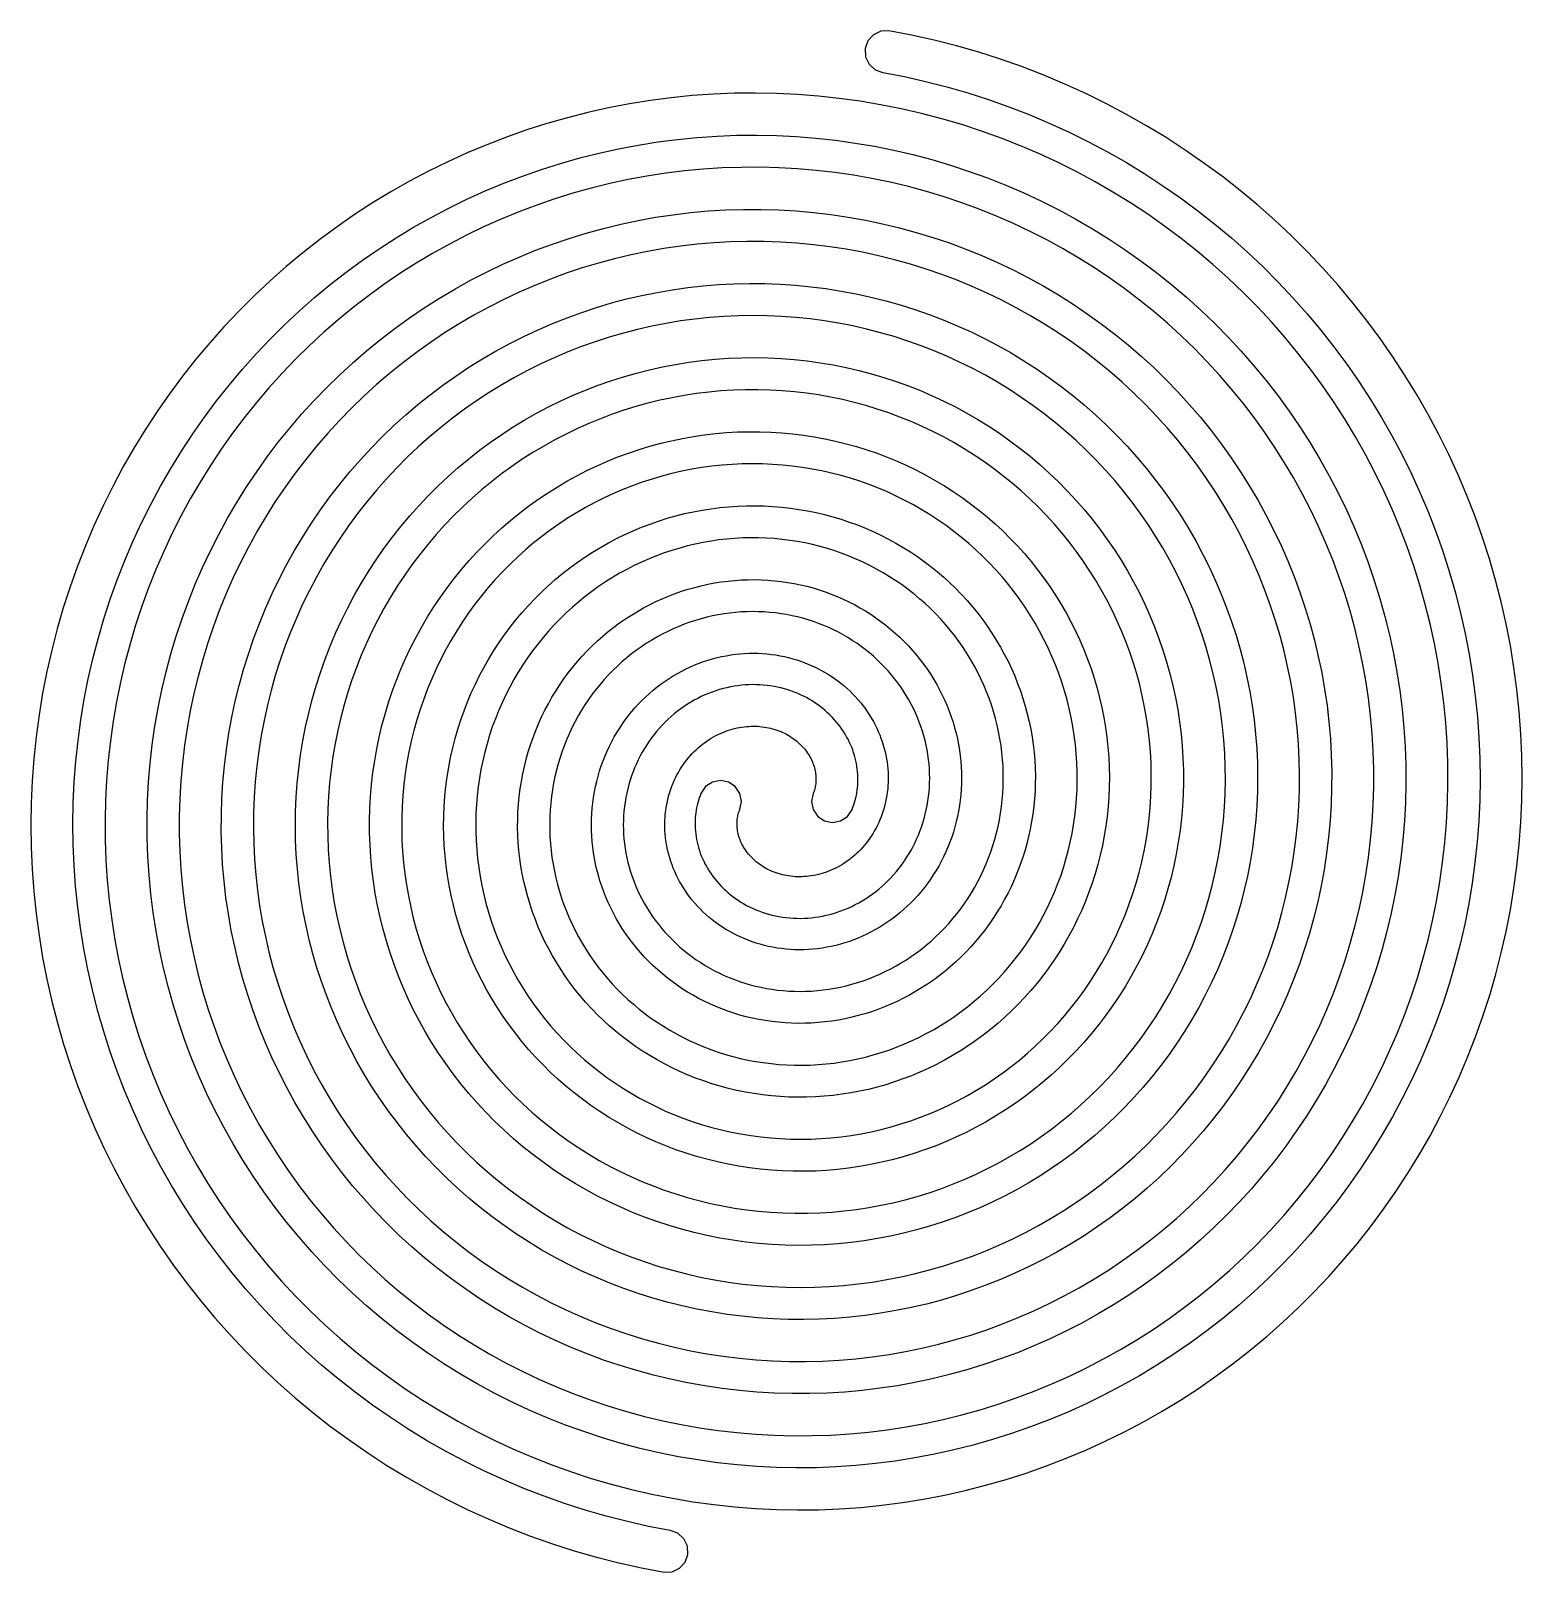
# Model space of a CAD drawing. Header units: metres. Extents: x -106 to 106, y -110 to 110.
import ezdxf

# ---------------------------------------------------------------- set-up
doc = ezdxf.new("R2010")
doc.units = ezdxf.units.M

msp = doc.modelspace()

# ---------------------------------------------------------------- linework, layer by layer
for p, q in [((16.038, 109.936), (14.869, 109.876)), ((19.2749, 109.314), (16.038, 109.936)), ((13.028, 108.504), (12.6363, 107.401)), ((13.812, 109.373), (13.028, 108.504)), ((14.869, 109.876), (13.812, 109.373)), ((22.4891, 108.596), (19.2749, 109.314)), ((25.6777, 107.784), (22.4891, 108.596)), ((28.8378, 106.878), (25.6777, 107.784)), ((12.6363, 107.401), (12.6966, 106.232)), ((12.6966, 106.232), (13.1996, 105.175)), ((31.9669, 105.88), (28.8378, 106.878)), ((35.0622, 104.79), (31.9669, 105.88)), ((13.1996, 105.175), (14.0688, 104.391)), ((14.0688, 104.391), (15.1718, 103.999)), ((15.1718, 103.999), (18.233, 103.405)), ((18.233, 103.405), (21.2724, 102.72)), ((38.1209, 103.61), (35.0622, 104.79)), ((41.1405, 102.34), (38.1209, 103.61)), ((21.2724, 102.72), (24.2872, 101.947)), ((24.2872, 101.947), (27.2748, 101.085)), ((44.1185, 100.983), (41.1405, 102.34)), ((-23.9375, 98.9456), (-26.8887, 98.2884)), ((-20.971, 99.5144), (-23.9375, 98.9456)), ((-17.9918, 99.9943), (-20.971, 99.5144)), ((-15.0027, 100.385), (-17.9918, 99.9943)), ((-12.0061, 100.687), (-15.0027, 100.385)), ((-9.00499, 100.899), (-12.0061, 100.687)), ((-6.0018, 101.022), (-9.00499, 100.899)), ((-2.99925, 101.055), (-6.0018, 101.022)), ((0, 101), (-2.99925, 101.055)), ((2.99332, 100.856), (0, 101)), ((5.97807, 100.623), (2.99332, 100.856)), ((8.95164, 100.301), (5.97807, 100.623)), ((11.9114, 99.8923), (8.95164, 100.301)), ((14.8548, 99.3961), (11.9114, 99.8923)), ((17.7793, 98.8132), (14.8548, 99.3961)), ((27.2748, 101.085), (30.2327, 100.136)), ((30.2327, 100.136), (33.1583, 99.0998)), ((33.1583, 99.0998), (36.0491, 97.9787)), ((47.0521, 99.5395), (44.1185, 100.983)), ((49.9389, 98.0107), (47.0521, 99.5395)), ((-29.8219, 97.5431), (-32.7346, 96.7102)), ((-26.8887, 98.2884), (-29.8219, 97.5431)), ((20.6823, 98.1444), (17.7793, 98.8132)), ((23.5612, 97.3905), (20.6823, 98.1444)), ((26.4137, 96.5522), (23.5612, 97.3905)), ((36.0491, 97.9787), (38.9026, 96.7733)), ((38.9026, 96.7733), (41.7164, 95.485)), ((52.7766, 96.3984), (49.9389, 98.0107)), ((-38.4877, 94.7839), (-41.323, 93.6919)), ((-35.6241, 95.7902), (-38.4877, 94.7839)), ((-32.7346, 96.7102), (-35.6241, 95.7902)), ((-14.1158, 94.451), (-11.2957, 94.7289)), ((-11.2957, 94.7289), (-8.47162, 94.9227)), ((-8.47162, 94.9227), (-5.64597, 95.0324)), ((-5.64597, 95.0324), (-2.82126, 95.0581)), ((-2.82126, 95.0581), (0, 95)), ((0, 95), (2.81532, 94.8582)), ((2.81532, 94.8582), (5.62224, 94.6331)), ((5.62224, 94.6331), (8.41829, 94.3251)), ((29.2372, 95.6305), (26.4137, 96.5522)), ((32.0292, 94.6263), (29.2372, 95.6305)), ((34.7875, 93.5407), (32.0292, 94.6263)), ((41.7164, 95.485), (44.4879, 94.115)), ((55.5625, 94.704), (52.7766, 96.3984)), ((58.2944, 92.9293), (55.5625, 94.704)), ((-44.1274, 92.515), (-46.8982, 91.2541)), ((-41.323, 93.6919), (-44.1274, 92.515)), ((-28.0677, 91.8053), (-25.3054, 92.5011)), ((-25.3054, 92.5011), (-22.5266, 93.1139)), ((-22.5266, 93.1139), (-19.7337, 93.6433)), ((-19.7337, 93.6433), (-16.9293, 94.0891)), ((-16.9293, 94.0891), (-14.1158, 94.451)), ((8.41829, 94.3251), (11.201, 93.9345)), ((11.201, 93.9345), (13.968, 93.462)), ((13.968, 93.462), (16.7168, 92.9081)), ((16.7168, 92.9081), (19.4451, 92.2734)), ((37.5096, 92.3749), (34.7875, 93.5407)), ((40.1931, 91.13), (37.5096, 92.3749)), ((44.4879, 94.115), (47.215, 92.6647)), ((47.215, 92.6647), (49.8952, 91.1355)), ((60.97, 91.0759), (58.2944, 92.9293)), ((-46.8982, 91.2541), (-49.6331, 89.9102)), ((-36.2304, 89.2247), (-33.5326, 90.1665)), ((-33.5326, 90.1665), (-30.8109, 91.0269)), ((-30.8109, 91.0269), (-28.0677, 91.8053)), ((-10.4363, 90.1982), (-13.122, 89.9479)), ((-7.74731, 90.3685), (-10.4363, 90.1982)), ((-5.05742, 90.4587), (-7.74731, 90.3685)), ((-2.369, 90.469), (-5.05742, 90.4587)), ((0.31555, 90.3994), (-2.369, 90.469)), ((2.99391, 90.2504), (0.31555, 90.3994)), ((5.6637, 90.022), (2.99391, 90.2504)), ((19.4451, 92.2734), (22.1504, 91.5587)), ((22.1504, 91.5587), (24.8304, 90.7648)), ((24.8304, 90.7648), (27.4829, 89.8926)), ((42.8358, 89.8072), (40.1931, 91.13)), ((49.8952, 91.1355), (52.5263, 89.5289)), ((63.587, 89.1456), (60.97, 91.0759)), ((-52.3295, 88.4843), (-54.9848, 86.9774)), ((-49.6331, 89.9102), (-52.3295, 88.4843)), ((-41.5443, 87.0995), (-38.9018, 88.2021)), ((-38.9018, 88.2021), (-36.2304, 89.2247)), ((-23.7841, 88.1476), (-26.4175, 87.499)), ((-21.1354, 88.7171), (-23.7841, 88.1476)), ((-18.4739, 89.2072), (-21.1354, 88.7171)), ((-15.802, 89.6175), (-18.4739, 89.2072)), ((-13.122, 89.9479), (-15.802, 89.6175)), ((8.32259, 89.7148), (5.6637, 90.022)), ((10.9682, 89.3291), (8.32259, 89.7148)), ((13.5983, 88.8656), (10.9682, 89.3291)), ((16.2106, 88.3247), (13.5983, 88.8656)), ((18.8028, 87.7072), (16.2106, 88.3247)), ((27.4829, 89.8926), (30.1055, 88.943)), ((30.1055, 88.943), (32.696, 87.917)), ((45.4355, 88.408), (42.8358, 89.8072)), ((47.9899, 86.9336), (45.4355, 88.408)), ((52.5263, 89.5289), (55.106, 87.8465)), ((66.1431, 87.1404), (63.587, 89.1456)), ((-54.9848, 86.9774), (-57.5969, 85.3909)), ((-46.7334, 84.6574), (-44.1557, 85.9176)), ((-44.1557, 85.9176), (-41.5443, 87.0995)), ((-31.6293, 85.966), (-34.203, 85.0826)), ((-29.0334, 86.7716), (-31.6293, 85.966)), ((-26.4175, 87.499), (-29.0334, 86.7716)), ((21.3726, 87.0136), (18.8028, 87.7072)), ((23.9178, 86.2449), (21.3726, 87.0136)), ((26.4363, 85.4019), (23.9178, 86.2449)), ((32.696, 87.917), (35.2522, 86.8157)), ((35.2522, 86.8157), (37.7718, 85.6402)), ((50.4969, 85.3856), (47.9899, 86.9336)), ((55.106, 87.8465), (57.6322, 86.09)), ((57.6322, 86.09), (60.1028, 84.261)), ((68.6364, 85.062), (66.1431, 87.1404)), ((-60.1631, 83.7258), (-62.6812, 81.9836)), ((-57.5969, 85.3909), (-60.1631, 83.7258)), ((-49.2752, 83.3198), (-46.7334, 84.6574)), ((-36.752, 84.1221), (-39.2742, 83.0852)), ((-34.203, 85.0826), (-36.752, 84.1221)), ((-17.2572, 83.3318), (-14.7601, 83.7086)), ((-14.7601, 83.7086), (-12.2558, 84.0107)), ((-12.2558, 84.0107), (-9.74666, 84.238)), ((-9.74666, 84.238), (-7.2348, 84.3904)), ((-7.2348, 84.3904), (-4.72249, 84.4681)), ((-4.72249, 84.4681), (-2.21194, 84.471)), ((-2.21194, 84.471), (0.2946, 84.3995)), ((0.2946, 84.3995), (2.79497, 84.2536)), ((2.79497, 84.2536), (5.28696, 84.0338)), ((5.28696, 84.0338), (7.76836, 83.7404)), ((7.76836, 83.7404), (10.237, 83.3739)), ((28.9258, 84.4854), (26.4363, 85.4019)), ((31.3843, 83.4965), (28.9258, 84.4854)), ((37.7718, 85.6402), (40.2528, 84.3917)), ((40.2528, 84.3917), (42.6929, 83.0715)), ((52.9543, 83.7654), (50.4969, 85.3856)), ((55.3601, 82.0747), (52.9543, 83.7654)), ((60.1028, 84.261), (62.5155, 82.3612)), ((71.0645, 82.9124), (68.6364, 85.062)), ((-62.6812, 81.9836), (-65.1488, 80.1656)), ((-54.2417, 80.4166), (-51.7787, 81.9059)), ((-51.7787, 81.9059), (-49.2752, 83.3198)), ((-41.7671, 81.9726), (-44.2286, 80.7852)), ((-39.2742, 83.0852), (-41.7671, 81.9726)), ((-27.1295, 81.0817), (-24.6833, 81.7551)), ((-24.6833, 81.7551), (-22.221, 82.3548)), ((-22.221, 82.3548), (-19.7449, 82.8805)), ((-19.7449, 82.8805), (-17.2572, 83.3318)), ((10.237, 83.3739), (12.6908, 82.9346)), ((12.6908, 82.9346), (15.1275, 82.4233)), ((15.1275, 82.4233), (17.5451, 81.8405)), ((17.5451, 81.8405), (19.9414, 81.1868)), ((33.8095, 82.4362), (31.3843, 83.4965)), ((36.1996, 81.3055), (33.8095, 82.4362)), ((42.6929, 83.0715), (45.0902, 81.6808)), ((45.0902, 81.6808), (47.4427, 80.2211)), ((57.7122, 80.315), (55.3601, 82.0747)), ((62.5155, 82.3612), (64.8686, 80.3925)), ((73.4257, 80.6937), (71.0645, 82.9124)), ((-65.1488, 80.1656), (-67.5637, 78.2733)), ((-56.6618, 78.8533), (-54.2417, 80.4166)), ((-46.6563, 79.5238), (-49.0481, 78.1893)), ((-44.2286, 80.7852), (-46.6563, 79.5238)), ((-34.3499, 78.6239), (-31.965, 79.5156)), ((-31.965, 79.5156), (-29.5575, 80.335)), ((-29.5575, 80.335), (-27.1295, 81.0817)), ((-13.6848, 79.2268), (-16.0491, 78.8839)), ((-11.3144, 79.4989), (-13.6848, 79.2268)), ((-8.9398, 79.7002), (-11.3144, 79.4989)), ((-6.56326, 79.8306), (-8.9398, 79.7002)), ((-4.18687, 79.8904), (-6.56326, 79.8306)), ((-1.81271, 79.8794), (-4.18687, 79.8904)), ((0.5571, 79.798), (-1.81271, 79.8794)), ((2.9205, 79.6465), (0.5571, 79.798)), ((5.27539, 79.425), (2.9205, 79.6465)), ((7.61974, 79.134), (5.27539, 79.425)), ((19.9414, 81.1868), (22.3144, 80.4631)), ((22.3144, 80.4631), (24.662, 79.6702)), ((24.662, 79.6702), (26.9823, 78.8089)), ((38.5523, 80.1057), (36.1996, 81.3055)), ((40.8657, 78.838), (38.5523, 80.1057)), ((47.4427, 80.2211), (49.7482, 78.6939)), ((60.0087, 78.4882), (57.7122, 80.315)), ((64.8686, 80.3925), (67.1599, 78.3568)), ((75.7178, 78.408), (73.4257, 80.6937)), ((-67.5637, 78.2733), (-69.9236, 76.3082)), ((-61.3647, 75.5093), (-59.0369, 77.2171)), ((-59.0369, 77.2171), (-56.6618, 78.8533)), ((-49.0481, 78.1893), (-51.4017, 76.783)), ((-39.0432, 76.6266), (-36.71, 77.6607)), ((-36.71, 77.6607), (-34.3499, 78.6239)), ((-23.0836, 77.4324), (-25.402, 76.8085)), ((-20.7506, 77.9865), (-23.0836, 77.4324)), ((-18.4051, 78.4705), (-20.7506, 77.9865)), ((-16.0491, 78.8839), (-18.4051, 78.4705)), ((9.95145, 78.7739), (7.61974, 79.134)), ((12.2685, 78.3452), (9.95145, 78.7739)), ((14.5689, 77.8485), (12.2685, 78.3452)), ((16.8507, 77.2843), (14.5689, 77.8485)), ((19.1118, 76.6534), (16.8507, 77.2843)), ((26.9823, 78.8089), (29.2732, 77.8801)), ((29.2732, 77.8801), (31.5328, 76.8849)), ((43.1379, 77.5036), (40.8657, 78.838)), ((45.367, 76.1038), (43.1379, 77.5036)), ((49.7482, 78.6939), (52.0049, 77.1005)), ((52.0049, 77.1005), (54.211, 75.4426)), ((62.2477, 76.5958), (60.0087, 78.4882)), ((67.1599, 78.3568), (69.3876, 76.256)), ((77.9389, 76.0574), (75.7178, 78.408)), ((-69.9236, 76.3082), (-72.2263, 74.2719)), ((-63.6432, 73.7313), (-61.3647, 75.5093)), ((-53.715, 75.3057), (-55.9859, 73.7587)), ((-51.4017, 76.783), (-53.715, 75.3057)), ((-43.6201, 74.3487), (-41.3472, 75.5223)), ((-41.3472, 75.5223), (-39.0432, 76.6266)), ((-29.9865, 75.3526), (-32.2484, 74.5217)), ((-27.7036, 76.1151), (-29.9865, 75.3526)), ((-25.402, 76.8085), (-27.7036, 76.1151)), ((21.3504, 75.9564), (19.1118, 76.6534)), ((23.5644, 75.1941), (21.3504, 75.9564)), ((25.752, 74.3675), (23.5644, 75.1941)), ((31.5328, 76.8849), (33.7591, 75.8243)), ((33.7591, 75.8243), (35.9503, 74.6993)), ((47.551, 74.6401), (45.367, 76.1038)), ((54.211, 75.4426), (56.3645, 73.7217)), ((64.4273, 74.6397), (62.2477, 76.5958)), ((69.3876, 76.256), (71.5498, 74.092)), ((80.0874, 73.6441), (77.9389, 76.0574)), ((-72.2263, 74.2719), (-74.4697, 72.1662)), ((-65.87, 71.8845), (-63.6432, 73.7313)), ((-55.9859, 73.7587), (-58.2122, 72.1431)), ((-48.0639, 71.7971), (-45.8597, 73.1066)), ((-45.8597, 73.1066), (-43.6201, 74.3487)), ((-36.7014, 72.6565), (-38.8884, 71.6236)), ((-34.4874, 73.6227), (-36.7014, 72.6565)), ((-32.2484, 74.5217), (-34.4874, 73.6227)), ((-19.2078, 72.1883), (-17.035, 72.629)), ((-17.035, 72.629), (-14.8529, 73.0044)), ((-14.8529, 73.0044), (-12.6636, 73.3143)), ((-12.6636, 73.3143), (-10.4689, 73.5587)), ((-10.4689, 73.5587), (-8.27098, 73.7376)), ((-8.27098, 73.7376), (-6.07164, 73.8508)), ((-6.07164, 73.8508), (-3.87285, 73.8986)), ((-3.87285, 73.8986), (-1.67659, 73.881)), ((-1.67659, 73.881), (0.51521, 73.7982)), ((0.51521, 73.7982), (2.70064, 73.6505)), ((2.70064, 73.6505), (4.87775, 73.4382)), ((4.87775, 73.4382), (7.04466, 73.1616)), ((7.04466, 73.1616), (9.19945, 72.8212)), ((9.19945, 72.8212), (11.3403, 72.4174)), ((27.9114, 73.4773), (25.752, 74.3675)), ((30.0406, 72.5245), (27.9114, 73.4773)), ((35.9503, 74.6993), (38.1045, 73.5111)), ((38.1045, 73.5111), (40.2199, 72.261)), ((49.6882, 73.1139), (47.551, 74.6401)), ((51.7767, 71.5267), (49.6882, 73.1139)), ((56.3645, 73.7217), (58.4636, 71.9395)), ((66.5456, 72.6218), (64.4273, 74.6397)), ((68.601, 70.544), (66.5456, 72.6218)), ((71.5498, 74.092), (73.6448, 71.8669)), ((82.1613, 71.1703), (80.0874, 73.6441)), ((-74.4697, 72.1662), (-76.6517, 69.9926)), ((-68.0433, 69.9705), (-65.87, 71.8845)), ((-60.3918, 70.4604), (-62.5229, 68.7117)), ((-58.2122, 72.1431), (-60.3918, 70.4604)), ((-52.3583, 68.9795), (-50.2308, 70.421)), ((-50.2308, 70.421), (-48.0639, 71.7971)), ((-41.0464, 70.5248), (-43.1734, 69.361)), ((-38.8884, 71.6236), (-41.0464, 70.5248)), ((-27.768, 69.7778), (-25.6515, 70.4769)), ((-25.6515, 70.4769), (-23.518, 71.112)), ((-23.518, 71.112), (-21.3695, 71.6825)), ((-21.3695, 71.6825), (-19.2078, 72.1883)), ((11.3403, 72.4174), (13.4652, 71.9509)), ((13.4652, 71.9509), (15.5725, 71.422)), ((15.5725, 71.422), (17.6603, 70.8316)), ((17.6603, 70.8316), (19.7268, 70.1802)), ((32.138, 71.5102), (30.0406, 72.5245)), ((34.2016, 70.4354), (32.138, 71.5102)), ((36.2297, 69.3011), (34.2016, 70.4354)), ((40.2199, 72.261), (42.2947, 70.9501)), ((42.2947, 70.9501), (44.3272, 69.5798)), ((53.8148, 69.8799), (51.7767, 71.5267)), ((58.4636, 71.9395), (60.5067, 70.0977)), ((70.5918, 68.4082), (68.601, 70.544)), ((73.6448, 71.8669), (75.6708, 69.5828)), ((84.159, 68.6384), (82.1613, 71.1703)), ((-76.6517, 69.9926), (-78.7702, 67.753)), ((-70.1609, 67.9907), (-68.0433, 69.9705)), ((-62.5229, 68.7117), (-64.6032, 66.8986)), ((-54.4444, 67.4737), (-52.3583, 68.9795)), ((-43.1734, 69.361), (-45.2674, 68.1329)), ((-33.9962, 67.301), (-31.9422, 68.1893)), ((-31.9422, 68.1893), (-29.8655, 69.0151)), ((-29.8655, 69.0151), (-27.768, 69.7778)), ((-15.7466, 68.2059), (-17.7884, 67.8055)), ((-13.6966, 68.545), (-15.7466, 68.2059)), ((-11.6405, 68.8225), (-13.6966, 68.545)), ((-9.57988, 69.0385), (-11.6405, 68.8225)), ((-7.51675, 69.1929), (-9.57988, 69.0385)), ((-5.4529, 69.2858), (-7.51675, 69.1929)), ((-3.39017, 69.3171), (-5.4529, 69.2858)), ((-1.33037, 69.2872), (-3.39017, 69.3171)), ((0.72464, 69.1962), (-1.33037, 69.2872)), ((2.7731, 69.0443), (0.72464, 69.1962)), ((4.81319, 68.8319), (2.7731, 69.0443)), ((6.84312, 68.5593), (4.81319, 68.8319)), ((8.86113, 68.227), (6.84312, 68.5593)), ((10.8654, 67.8353), (8.86113, 68.227)), ((19.7268, 70.1802), (21.7702, 69.4687)), ((21.7702, 69.4687), (23.7887, 68.6978)), ((23.7887, 68.6978), (25.7808, 67.8683)), ((38.2208, 68.1086), (36.2297, 69.3011)), ((44.3272, 69.5798), (46.3157, 68.1514)), ((55.8008, 68.1753), (53.8148, 69.8799)), ((57.7332, 66.4144), (55.8008, 68.1753)), ((60.5067, 70.0977), (62.4921, 68.1982)), ((62.4921, 68.1982), (64.418, 66.2425)), ((72.5163, 66.2165), (70.5918, 68.4082)), ((75.6708, 69.5828), (77.6261, 67.2419)), ((86.0788, 66.0506), (84.159, 68.6384)), ((-78.7702, 67.753), (-80.8232, 65.4493)), ((-72.2209, 65.9468), (-70.1609, 67.9907)), ((-64.6032, 66.8986), (-66.631, 65.0225)), ((-56.4872, 65.9047), (-54.4444, 67.4737)), ((-47.3265, 66.8417), (-49.3488, 65.4881)), ((-45.2674, 68.1329), (-47.3265, 66.8417)), ((-38.0283, 65.3392), (-36.0255, 66.3507)), ((-36.0255, 66.3507), (-33.9962, 67.301)), ((-23.8471, 66.238), (-25.8383, 65.5944)), ((-21.8405, 66.8212), (-23.8471, 66.238)), ((-19.8204, 67.3438), (-21.8405, 66.8212)), ((-17.7884, 67.8055), (-19.8204, 67.3438)), ((12.8544, 67.3849), (10.8654, 67.8353)), ((14.8261, 66.8763), (12.8544, 67.3849)), ((16.779, 66.3101), (14.8261, 66.8763)), ((18.7114, 65.6869), (16.779, 66.3101)), ((25.7808, 67.8683), (27.7445, 66.9813)), ((27.7445, 66.9813), (29.6784, 66.0375)), ((29.6784, 66.0375), (31.5808, 65.038)), ((40.173, 66.859), (38.2208, 68.1086)), ((42.0847, 65.5537), (40.173, 66.859)), ((46.3157, 68.1514), (48.2584, 66.6664)), ((48.2584, 66.6664), (50.1539, 65.1262)), ((59.6102, 64.599), (57.7332, 66.4144)), ((64.418, 66.2425), (66.2831, 64.2327)), ((74.373, 63.9708), (72.5163, 66.2165)), ((77.6261, 67.2419), (79.5093, 64.8462)), ((87.9193, 63.4094), (86.0788, 66.0506)), ((-80.8232, 65.4493), (-82.8088, 63.0834)), ((-76.1603, 61.6734), (-74.2213, 63.8404)), ((-74.2213, 63.8404), (-72.2209, 65.9468)), ((-66.631, 65.0225), (-68.6042, 63.0848)), ((-60.4353, 62.5826), (-58.4848, 64.2739)), ((-58.4848, 64.2739), (-56.4872, 65.9047)), ((-51.3324, 64.0733), (-53.2755, 62.5984)), ((-49.3488, 65.4881), (-51.3324, 64.0733)), ((-41.9471, 63.1354), (-40.0028, 64.2672)), ((-40.0028, 64.2672), (-38.0283, 65.3392)), ((-29.7672, 64.128), (-31.7013, 63.3061)), ((-27.8123, 64.8909), (-29.7672, 64.128)), ((-25.8383, 65.5944), (-27.8123, 64.8909)), ((20.6216, 65.0076), (18.7114, 65.6869)), ((22.508, 64.2728), (20.6216, 65.0076)), ((24.369, 63.4835), (22.508, 64.2728)), ((31.5808, 65.038), (33.45, 63.9839)), ((33.45, 63.9839), (35.2845, 62.8762)), ((43.9544, 64.1938), (42.0847, 65.5537)), ((45.7805, 62.7808), (43.9544, 64.1938)), ((50.1539, 65.1262), (52.0006, 63.5323)), ((61.4304, 62.7307), (59.6102, 64.599)), ((66.2831, 64.2327), (68.0856, 62.1707)), ((76.1603, 61.6734), (74.373, 63.9708)), ((79.5093, 64.8462), (81.3187, 62.398)), ((-82.8088, 63.0834), (-84.7251, 60.6572)), ((-78.0359, 59.4474), (-76.1603, 61.6734)), ((-68.6042, 63.0848), (-70.5211, 61.0873)), ((-62.3368, 60.832), (-60.4353, 62.5826)), ((-53.2755, 62.5984), (-55.1761, 61.0646)), ((-45.7379, 60.6963), (-43.8594, 61.9448)), ((-43.8594, 61.9448), (-41.9471, 63.1354)), ((-33.6129, 62.4258), (-35.5, 61.4878)), ((-31.7013, 63.3061), (-33.6129, 62.4258)), ((-19.9765, 61.1181), (-18.1263, 61.588)), ((-18.1263, 61.588), (-16.2659, 62.0019)), ((-16.2659, 62.0019), (-14.3969, 62.3597)), ((-14.3969, 62.3597), (-12.521, 62.6613)), ((-12.521, 62.6613), (-10.6398, 62.9065)), ((-10.6398, 62.9065), (-8.7552, 63.0954)), ((-8.7552, 63.0954), (-6.86874, 63.228)), ((-6.86874, 63.228), (-4.98215, 63.3042)), ((-4.98215, 63.3042), (-3.09706, 63.3243)), ((-3.09706, 63.3243), (-1.21519, 63.2883)), ((-1.21519, 63.2883), (0.6618, 63.1965)), ((0.6618, 63.1965), (2.5323, 63.0492)), ((2.5323, 63.0492), (4.39465, 62.8465)), ((4.39465, 62.8465), (6.24721, 62.589)), ((6.24721, 62.589), (8.08835, 62.2769)), ((8.08835, 62.2769), (9.9165, 61.9108)), ((9.9165, 61.9108), (11.7301, 61.4912)), ((26.203, 62.6403), (24.369, 63.4835)), ((28.0085, 61.7443), (26.203, 62.6403)), ((29.7839, 60.7965), (28.0085, 61.7443)), ((35.2845, 62.8762), (37.0827, 61.716)), ((37.0827, 61.716), (38.8433, 60.5046)), ((47.5616, 61.316), (45.7805, 62.7808)), ((52.0006, 63.5323), (53.7968, 61.8862)), ((53.7968, 61.8862), (55.5413, 60.1895)), ((63.1923, 60.8113), (61.4304, 62.7307)), ((68.0856, 62.1707), (69.8242, 60.0583)), ((77.8768, 59.3263), (76.1603, 61.6734)), ((81.3187, 62.398), (83.0529, 59.8997)), ((89.6789, 60.7172), (87.9193, 63.4094)), ((-84.7251, 60.6572), (-86.5703, 58.1728)), ((-79.8465, 57.1645), (-78.0359, 59.4474)), ((-70.5211, 61.0873), (-72.3798, 59.0315)), ((-64.1877, 59.0236), (-62.3368, 60.832)), ((-57.0326, 59.473), (-58.8432, 57.825)), ((-55.1761, 61.0646), (-57.0326, 59.473)), ((-49.3867, 58.0292), (-47.581, 59.3907)), ((-47.581, 59.3907), (-45.7379, 60.6963)), ((-39.1942, 59.4412), (-40.9979, 58.3341)), ((-37.361, 60.4927), (-39.1942, 59.4412)), ((-35.5, 61.4878), (-37.361, 60.4927)), ((-27.241, 58.6857), (-25.4486, 59.3761)), ((-25.4486, 59.3761), (-23.6393, 60.0119)), ((-23.6393, 60.0119), (-21.8147, 60.5927)), ((-21.8147, 60.5927), (-19.9765, 61.1181)), ((11.7301, 61.4912), (13.5275, 61.0185)), ((13.5275, 61.0185), (15.3072, 60.4934)), ((15.3072, 60.4934), (17.0677, 59.9165)), ((17.0677, 59.9165), (18.8074, 59.2885)), ((31.5277, 59.7977), (29.7839, 60.7965)), ((33.2386, 58.749), (31.5277, 59.7977)), ((38.8433, 60.5046), (40.5646, 59.2431)), ((49.2961, 59.8009), (47.5616, 61.316)), ((50.9826, 58.2369), (49.2961, 59.8009)), ((55.5413, 60.1895), (57.2325, 58.4439)), ((64.8945, 58.8427), (63.1923, 60.8113)), ((69.8242, 60.0583), (71.4974, 57.8975)), ((83.0529, 59.8997), (84.7106, 57.3534)), ((91.3563, 57.9765), (89.6789, 60.7172)), ((-86.5703, 58.1728), (-88.3426, 55.6323)), ((-72.3798, 59.0315), (-74.1785, 56.9192)), ((-65.986, 57.1589), (-64.1877, 59.0236)), ((-58.8432, 57.825), (-60.6061, 56.1218)), ((-51.1535, 56.6127), (-49.3867, 58.0292)), ((-42.7703, 57.1722), (-44.5098, 55.9565)), ((-40.9979, 58.3341), (-42.7703, 57.1722)), ((-30.7683, 57.143), (-29.0148, 57.9412)), ((-29.0148, 57.9412), (-27.241, 58.6857)), ((-16.6279, 57.2335), (-18.3492, 56.8102)), ((-14.8976, 57.6048), (-16.6279, 57.2335)), ((-13.16, 57.9239), (-14.8976, 57.6048)), ((-11.4165, 58.1906), (-13.16, 57.9239)), ((-9.66888, 58.4051), (-11.4165, 58.1906)), ((-7.91858, 58.5671), (-9.66888, 58.4051)), ((-6.16718, 58.6768), (-7.91858, 58.5671)), ((-4.41624, 58.7342), (-6.16718, 58.6768)), ((-2.66734, 58.7395), (-4.41624, 58.7342)), ((-0.92201, 58.6927), (-2.66734, 58.7395)), ((0.81818, 58.5943), (-0.92201, 58.6927)), ((2.55173, 58.4443), (0.81818, 58.5943)), ((4.2771, 58.2432), (2.55173, 58.4443)), ((5.9928, 57.9912), (4.2771, 58.2432)), ((7.69731, 57.6887), (5.9928, 57.9912)), ((9.38918, 57.3363), (7.69731, 57.6887)), ((11.0669, 56.9344), (9.38918, 57.3363)), ((18.8074, 59.2885), (20.5249, 58.61)), ((20.5249, 58.61), (22.2188, 57.882)), ((22.2188, 57.882), (23.8876, 57.1051)), ((34.915, 57.6516), (33.2386, 58.749)), ((36.5556, 56.5064), (34.915, 57.6516)), ((40.5646, 59.2431), (42.2454, 57.9329)), ((42.2454, 57.9329), (43.8841, 56.5751)), ((52.6197, 56.6256), (50.9826, 58.2369)), ((57.2325, 58.4439), (58.869, 56.6509)), ((66.5355, 56.8267), (64.8945, 58.8427)), ((71.4974, 57.8975), (73.104, 55.6903)), ((79.5212, 56.9316), (77.8768, 59.3263)), ((84.7106, 57.3534), (86.2903, 54.7615)), ((92.95, 55.1897), (91.3563, 57.9765)), ((-88.3426, 55.6323), (-90.0402, 53.0378)), ((-81.5902, 54.8263), (-79.8465, 57.1645)), ((-74.1785, 56.9192), (-75.9156, 54.752)), ((-69.4184, 53.2666), (-67.7301, 55.2393)), ((-67.7301, 55.2393), (-65.986, 57.1589)), ((-60.6061, 56.1218), (-62.3197, 54.3649)), ((-54.5636, 53.6196), (-52.8797, 55.1425)), ((-52.8797, 55.1425), (-51.1535, 56.6127)), ((-44.5098, 55.9565), (-46.2148, 54.6878)), ((-35.8913, 54.4321), (-34.2082, 55.3878)), ((-34.2082, 55.3878), (-32.5, 56.2916)), ((-32.5, 56.2916), (-30.7683, 57.143)), ((-23.4439, 55.2303), (-25.1138, 54.6013)), ((-21.7587, 55.8083), (-23.4439, 55.2303)), ((-20.06, 56.335), (-21.7587, 55.8083)), ((-18.3492, 56.8102), (-20.06, 56.335)), ((12.7291, 56.4834), (11.0669, 56.9344)), ((14.3743, 55.9841), (12.7291, 56.4834)), ((16.0011, 55.437), (14.3743, 55.9841)), ((17.608, 54.8427), (16.0011, 55.437)), ((23.8876, 57.1051), (25.5298, 56.2802)), ((25.5298, 56.2802), (27.1442, 55.4083)), ((27.1442, 55.4083), (28.7294, 54.4902)), ((38.1591, 55.3148), (36.5556, 56.5064)), ((39.7241, 54.0778), (38.1591, 55.3148)), ((43.8841, 56.5751), (45.4796, 55.1711)), ((45.4796, 55.1711), (47.0304, 53.7224)), ((54.2062, 54.9684), (52.6197, 56.6256)), ((55.7408, 53.267), (54.2062, 54.9684)), ((58.869, 56.6509), (60.4496, 54.8124)), ((68.1141, 54.7652), (66.5355, 56.8267)), ((73.104, 55.6903), (74.6426, 53.4389)), ((81.0922, 54.4917), (79.5212, 56.9316)), ((94.4589, 52.3594), (92.95, 55.1897)), ((-90.0402, 53.0378), (-91.6617, 50.3914)), ((-83.2654, 52.435), (-81.5902, 54.8263)), ((-75.9156, 54.752), (-77.5892, 52.5319)), ((-71.0492, 51.2423), (-69.4184, 53.2666)), ((-62.3197, 54.3649), (-63.9823, 52.5557)), ((-56.2037, 52.0452), (-54.5636, 53.6196)), ((-47.8836, 53.3671), (-49.5147, 51.9955)), ((-46.2148, 54.6878), (-47.8836, 53.3671)), ((-39.1761, 52.3678), (-37.5478, 53.4252)), ((-37.5478, 53.4252), (-35.8913, 54.4321)), ((-28.402, 53.1922), (-30.0172, 52.413)), ((-26.767, 53.9218), (-28.402, 53.1922)), ((-25.1138, 54.6013), (-26.767, 53.9218)), ((19.1939, 54.2019), (17.608, 54.8427)), ((20.7572, 53.5154), (19.1939, 54.2019)), ((22.2968, 52.7839), (20.7572, 53.5154)), ((23.8112, 52.0083), (22.2968, 52.7839)), ((28.7294, 54.4902), (30.284, 53.5269)), ((30.284, 53.5269), (31.8069, 52.5194)), ((41.2493, 52.7967), (39.7241, 54.0778)), ((42.7336, 51.4728), (41.2493, 52.7967)), ((47.0304, 53.7224), (48.5354, 52.2303)), ((57.2221, 51.5231), (55.7408, 53.267)), ((60.4496, 54.8124), (61.9731, 52.93)), ((61.9731, 52.93), (63.4381, 51.0055)), ((69.6291, 52.66), (68.1141, 54.7652)), ((74.6426, 53.4389), (76.1121, 51.1452)), ((82.5884, 52.0087), (81.0922, 54.4917)), ((86.2903, 54.7615), (87.7909, 52.1264)), ((-84.8705, 49.9925), (-83.2654, 52.435)), ((-77.5892, 52.5319), (-79.198, 50.2605)), ((-72.6209, 49.168), (-71.0492, 51.2423)), ((-65.5924, 50.6956), (-67.1484, 48.7862)), ((-63.9823, 52.5557), (-65.5924, 50.6956)), ((-57.7983, 50.4207), (-56.2037, 52.0452)), ((-51.1065, 50.5741), (-52.6575, 49.1039)), ((-49.5147, 51.9955), (-51.1065, 50.5741)), ((-42.342, 50.105), (-40.7747, 51.2608)), ((-40.7747, 51.2608), (-39.1761, 52.3678)), ((-33.1823, 50.7079), (-34.7292, 49.7832)), ((-31.6112, 51.5847), (-33.1823, 50.7079)), ((-30.0172, 52.413), (-31.6112, 51.5847)), ((-19.5792, 50.2182), (-18.0473, 50.6827)), ((-18.0473, 50.6827), (-16.505, 51.1006)), ((-16.505, 51.1006), (-14.9539, 51.4717)), ((-14.9539, 51.4717), (-13.3953, 51.7959)), ((-13.3953, 51.7959), (-11.8307, 52.073)), ((-11.8307, 52.073), (-10.2614, 52.3029)), ((-10.2614, 52.3029), (-8.68893, 52.4856)), ((-8.68893, 52.4856), (-7.11465, 52.6212)), ((-7.11465, 52.6212), (-5.54001, 52.7097)), ((-5.54001, 52.7097), (-3.96637, 52.7511)), ((-3.96637, 52.7511), (-2.39516, 52.7456)), ((-2.39516, 52.7456), (-0.82777, 52.6935)), ((-0.82777, 52.6935), (0.73441, 52.5949)), ((0.73441, 52.5949), (2.29001, 52.45)), ((2.29001, 52.45), (3.83768, 52.2593)), ((3.83768, 52.2593), (5.37604, 52.0229)), ((5.37604, 52.0229), (6.90378, 51.7414)), ((6.90378, 51.7414), (8.41956, 51.4152)), ((8.41956, 51.4152), (9.92206, 51.0446)), ((9.92206, 51.0446), (11.41, 50.6302)), ((11.41, 50.6302), (12.8821, 50.1726)), ((25.2994, 51.1894), (23.8112, 52.0083)), ((26.7599, 50.328), (25.2994, 51.1894)), ((31.8069, 52.5194), (33.2966, 51.4687)), ((33.2966, 51.4687), (34.752, 50.3759)), ((44.1756, 50.1074), (42.7336, 51.4728)), ((48.5354, 52.2303), (49.9933, 50.6962)), ((49.9933, 50.6962), (51.403, 49.1217)), ((58.6492, 49.7381), (57.2221, 51.5231)), ((63.4381, 51.0055), (64.8436, 49.0408)), ((71.0791, 50.5133), (69.6291, 52.66)), ((76.1121, 51.1452), (77.5113, 48.8115)), ((84.0088, 49.485), (82.5884, 52.0087)), ((87.7909, 52.1264), (89.2112, 49.4506)), ((95.8818, 49.4883), (94.4589, 52.3594)), ((-91.6617, 50.3914), (-93.2053, 47.6955)), ((-86.4038, 47.5009), (-84.8705, 49.9925)), ((-79.198, 50.2605), (-80.7401, 47.94)), ((-74.132, 47.0456), (-72.6209, 49.168)), ((-67.1484, 48.7862), (-68.6488, 46.829)), ((-60.8451, 47.0264), (-59.3459, 48.7473)), ((-59.3459, 48.7473), (-57.7983, 50.4207)), ((-52.6575, 49.1039), (-54.1661, 47.5861)), ((-45.377, 47.6505), (-43.8766, 48.9013)), ((-43.8766, 48.9013), (-42.342, 50.105)), ((-36.2505, 48.8113), (-37.7445, 47.7929)), ((-34.7292, 49.7832), (-36.2505, 48.8113)), ((-25.5759, 47.8995), (-24.0992, 48.5476)), ((-24.0992, 48.5476), (-22.6066, 49.1503)), ((-22.6066, 49.1503), (-21.0995, 49.7073)), ((-21.0995, 49.7073), (-19.5792, 50.2182)), ((12.8821, 50.1726), (14.3372, 49.6723)), ((14.3372, 49.6723), (15.7739, 49.1299)), ((15.7739, 49.1299), (17.191, 48.546)), ((17.191, 48.546), (18.5875, 47.9214)), ((28.1916, 49.4251), (26.7599, 50.328)), ((29.5933, 48.4817), (28.1916, 49.4251)), ((30.964, 47.4986), (29.5933, 48.4817)), ((34.752, 50.3759), (36.172, 49.2422)), ((36.172, 49.2422), (37.5553, 48.0686)), ((45.5744, 48.7018), (44.1756, 50.1074)), ((46.9286, 47.2574), (45.5744, 48.7018)), ((51.403, 49.1217), (52.7633, 47.5083)), ((60.0208, 47.9139), (58.6492, 49.7381)), ((64.8436, 49.0408), (66.1884, 47.0376)), ((72.4632, 48.3269), (71.0791, 50.5133)), ((77.5113, 48.8115), (78.8391, 46.4398)), ((85.3523, 46.9228), (84.0088, 49.485)), ((89.2112, 49.4506), (90.5501, 46.7364)), ((97.2175, 46.5788), (95.8818, 49.4883)), ((-93.2053, 47.6955), (-94.6695, 44.9524)), ((-87.864, 44.9623), (-86.4038, 47.5009)), ((-80.7401, 47.94), (-82.2142, 45.5721)), ((-75.581, 44.8767), (-74.132, 47.0456)), ((-68.6488, 46.829), (-70.092, 44.8257)), ((-62.2943, 45.2595), (-60.8451, 47.0264)), ((-54.1661, 47.5861), (-55.631, 46.022)), ((-48.2693, 45.0119), (-46.8417, 46.3537)), ((-46.8417, 46.3537), (-45.377, 47.6505)), ((-39.21, 46.7287), (-40.6456, 45.6196)), ((-37.7445, 47.7929), (-39.21, 46.7287)), ((-29.8969, 45.6873), (-28.4762, 46.4689)), ((-28.4762, 46.4689), (-27.0354, 47.2064)), ((-27.0354, 47.2064), (-25.5759, 47.8995)), ((-16.3423, 46.4065), (-17.7478, 45.9946)), ((-14.928, 46.7757), (-16.3423, 46.4065)), ((-13.5062, 47.1018), (-14.928, 46.7757)), ((-12.0782, 47.3849), (-13.5062, 47.1018)), ((-10.6454, 47.6247), (-12.0782, 47.3849)), ((-9.20894, 47.8214), (-10.6454, 47.6247)), ((-7.77022, 47.9748), (-9.20894, 47.8214)), ((-6.33051, 48.0851), (-7.77022, 47.9748)), ((-4.89111, 48.1522), (-6.33051, 48.0851)), ((-3.45332, 48.1764), (-4.89111, 48.1522)), ((-2.0184, 48.1577), (-3.45332, 48.1764)), ((-0.58763, 48.0964), (-2.0184, 48.1577)), ((0.83771, 47.9927), (-0.58763, 48.0964)), ((2.25639, 47.8468), (0.83771, 47.9927)), ((3.66716, 47.6591), (2.25639, 47.8468)), ((5.06879, 47.4299), (3.66716, 47.6591)), ((6.46005, 47.1596), (5.06879, 47.4299)), ((7.83975, 46.8486), (6.46005, 47.1596)), ((9.2067, 46.4973), (7.83975, 46.8486)), ((10.5597, 46.1062), (9.2067, 46.4973)), ((18.5875, 47.9214), (19.9621, 47.2568)), ((19.9621, 47.2568), (21.3136, 46.5529)), ((21.3136, 46.5529), (22.6409, 45.8105)), ((32.3024, 46.477), (30.964, 47.4986)), ((33.6075, 45.4179), (32.3024, 46.477)), ((37.5553, 48.0686), (38.901, 46.8564)), ((38.901, 46.8564), (40.2077, 45.6068)), ((48.2374, 45.7756), (46.9286, 47.2574)), ((52.7633, 47.5083), (54.0732, 45.8574)), ((61.3358, 46.0522), (60.0208, 47.9139)), ((66.1884, 47.0376), (67.4715, 44.9979)), ((73.7802, 46.103), (72.4632, 48.3269)), ((78.8391, 46.4398), (80.0944, 44.0323)), ((86.6177, 44.3245), (85.3523, 46.9228)), ((90.5501, 46.7364), (91.8065, 43.9863)), ((98.4651, 43.6337), (97.2175, 46.5788)), ((-94.6695, 44.9524), (-96.053, 42.1643)), ((-89.2495, 42.3788), (-87.864, 44.9623)), ((-82.2142, 45.5721), (-83.6189, 43.1589)), ((-76.9665, 42.6632), (-75.581, 44.8767)), ((-70.092, 44.8257), (-71.4768, 42.778)), ((-63.6922, 43.4478), (-62.2943, 45.2595)), ((-57.0508, 44.4128), (-58.4239, 42.7598)), ((-55.631, 46.022), (-57.0508, 44.4128)), ((-49.6586, 43.6261), (-48.2693, 45.0119)), ((-42.0497, 44.4664), (-43.4212, 43.2699)), ((-40.6456, 45.6196), (-42.0497, 44.4664)), ((-34.0259, 43.0842), (-32.6731, 43.9944)), ((-32.6731, 43.9944), (-31.2964, 44.8623)), ((-31.2964, 44.8623), (-29.8969, 45.6873)), ((-21.8987, 44.504), (-23.2561, 43.9231)), ((-20.5273, 45.0431), (-21.8987, 44.504)), ((-19.1433, 45.54), (-20.5273, 45.0431)), ((-17.7478, 45.9946), (-19.1433, 45.54)), ((11.8977, 45.6759), (10.5597, 46.1062)), ((13.2194, 45.2068), (11.8977, 45.6759)), ((14.5238, 44.6996), (13.2194, 45.2068)), ((15.8098, 44.155), (14.5238, 44.6996)), ((17.0762, 43.5734), (15.8098, 44.155)), ((22.6409, 45.8105), (23.943, 45.0303)), ((23.943, 45.0303), (25.2188, 44.2133)), ((25.2188, 44.2133), (26.4673, 43.3604)), ((34.8782, 44.3223), (33.6075, 45.4179)), ((36.1136, 43.1914), (34.8782, 44.3223)), ((40.2077, 45.6068), (41.4747, 44.3208)), ((41.4747, 44.3208), (42.7008, 43)), ((49.4996, 44.2578), (48.2374, 45.7756)), ((50.7143, 42.7054), (49.4996, 44.2578)), ((54.0732, 45.8574), (55.3316, 44.1707)), ((55.3316, 44.1707), (56.5377, 42.4497)), ((62.5933, 44.1547), (61.3358, 46.0522)), ((63.7923, 42.2232), (62.5933, 44.1547)), ((67.4715, 44.9979), (68.6919, 42.9234)), ((75.0291, 43.8434), (73.7802, 46.103)), ((80.0944, 44.0323), (81.2764, 41.5912)), ((87.8042, 41.6925), (86.6177, 44.3245)), ((91.8065, 43.9863), (92.9796, 41.2029)), ((-96.053, 42.1643), (-97.3543, 39.3337)), ((-90.559, 39.7526), (-89.2495, 42.3788)), ((-83.6189, 43.1589), (-84.9526, 40.7025)), ((-78.2872, 40.407), (-76.9665, 42.6632)), ((-71.4768, 42.778), (-72.8017, 40.6875)), ((-65.0373, 41.5931), (-63.6922, 43.4478)), ((-58.4239, 42.7598), (-59.7491, 41.0644)), ((-52.3163, 40.7271), (-51.008, 42.1975)), ((-51.008, 42.1975), (-49.6586, 43.6261)), ((-44.7587, 42.0312), (-46.0608, 40.7511)), ((-43.4212, 43.2699), (-44.7587, 42.0312)), ((-36.6542, 41.1398), (-35.3533, 42.1324)), ((-35.3533, 42.1324), (-34.0259, 43.0842)), ((-27.2319, 41.9335), (-28.5209, 41.1894)), ((-25.924, 42.6375), (-27.2319, 41.9335)), ((-24.5983, 43.3008), (-25.924, 42.6375)), ((-23.2561, 43.9231), (-24.5983, 43.3008)), ((-9.33652, 41.7692), (-8.07437, 41.9296)), ((-8.07437, 41.9296), (-6.81093, 42.052)), ((-6.81093, 42.052), (-5.54735, 42.1364)), ((-5.54735, 42.1364), (-4.28477, 42.1829)), ((-4.28477, 42.1829), (-3.02434, 42.1917)), ((-3.02434, 42.1917), (-1.76715, 42.163)), ((-1.76715, 42.163), (-0.51433, 42.0968)), ((-0.51433, 42.0968), (0.73299, 41.9936)), ((0.73299, 41.9936), (1.97375, 41.8535)), ((1.97375, 41.8535), (3.20685, 41.6768)), ((18.3221, 42.9557), (17.0762, 43.5734)), ((19.5465, 42.3024), (18.3221, 42.9557)), ((20.7482, 41.6144), (19.5465, 42.3024)), ((26.4673, 43.3604), (27.6874, 42.4723)), ((27.6874, 42.4723), (28.8781, 41.5501)), ((37.3127, 42.0262), (36.1136, 43.1914)), ((38.4744, 40.828), (37.3127, 42.0262)), ((42.7008, 43), (43.8851, 41.6454)), ((51.8805, 41.12), (50.7143, 42.7054)), ((56.5377, 42.4497), (57.6904, 40.6961)), ((64.9318, 40.2594), (63.7923, 42.2232)), ((68.6919, 42.9234), (69.8487, 40.8163)), ((76.2089, 41.5504), (75.0291, 43.8434)), ((99.6237, 40.6557), (98.4651, 43.6337)), ((-91.7912, 37.086), (-90.559, 39.7526)), ((-84.9526, 40.7025), (-86.2141, 38.2048)), ((-79.5416, 38.11), (-78.2872, 40.407)), ((-72.8017, 40.6875), (-74.0654, 38.556)), ((-67.5642, 37.7603), (-66.3284, 39.6967)), ((-66.3284, 39.6967), (-65.0373, 41.5931)), ((-59.7491, 41.0644), (-61.0251, 39.328)), ((-53.5822, 39.2162), (-52.3163, 40.7271)), ((-46.0608, 40.7511), (-47.3263, 39.4308)), ((-39.1712, 39.0347), (-37.9272, 40.1069)), ((-37.9272, 40.1069), (-36.6542, 41.1398)), ((-31.0369, 39.5828), (-32.2615, 38.7215)), ((-29.7896, 40.4057), (-31.0369, 39.5828)), ((-28.5209, 41.1894), (-29.7896, 40.4057)), ((-19.2496, 39.1205), (-18.0392, 39.5833)), ((-18.0392, 39.5833), (-16.8182, 40.0089)), ((-16.8182, 40.0089), (-15.5879, 40.3969)), ((-15.5879, 40.3969), (-14.3493, 40.7472)), ((-14.3493, 40.7472), (-13.1038, 41.0597)), ((-13.1038, 41.0597), (-11.8524, 41.3342)), ((-11.8524, 41.3342), (-10.5963, 41.5708)), ((-10.5963, 41.5708), (-9.33652, 41.7692)), ((3.20685, 41.6768), (4.4312, 41.4639)), ((4.4312, 41.4639), (5.64577, 41.2151)), ((5.64577, 41.2151), (6.84947, 40.9308)), ((6.84947, 40.9308), (8.04129, 40.6115)), ((8.04129, 40.6115), (9.22021, 40.2576)), ((9.22021, 40.2576), (10.3853, 39.8696)), ((10.3853, 39.8696), (11.5354, 39.448)), ((21.9263, 40.8925), (20.7482, 41.6144)), ((23.08, 40.1373), (21.9263, 40.8925)), ((24.2081, 39.3498), (23.08, 40.1373)), ((28.8781, 41.5501), (30.0385, 40.5948)), ((30.0385, 40.5948), (31.1678, 39.6072)), ((31.1678, 39.6072), (32.2649, 38.5884)), ((39.598, 39.598), (38.4744, 40.828)), ((40.6825, 38.3372), (39.598, 39.598)), ((43.8851, 41.6454), (45.0267, 40.2586)), ((45.0267, 40.2586), (46.1248, 38.8407)), ((52.9974, 39.503), (51.8805, 41.12)), ((57.6904, 40.6961), (58.7889, 38.9115)), ((66.011, 38.2653), (64.9318, 40.2594)), ((69.8487, 40.8163), (70.941, 38.6783)), ((77.3188, 39.2261), (76.2089, 41.5504)), ((81.2764, 41.5912), (82.3842, 39.1189)), ((88.9108, 39.0291), (87.8042, 41.6925)), ((92.9796, 41.2029), (94.0685, 38.3886)), ((100.692, 37.6473), (99.6237, 40.6557)), ((-97.3543, 39.3337), (-98.5721, 36.4629)), ((-86.2141, 38.2048), (-87.4022, 35.6682)), ((-80.7286, 35.774), (-79.5416, 38.11)), ((-74.0654, 38.556), (-75.2666, 36.3853)), ((-68.7433, 35.7855), (-67.5642, 37.7603)), ((-62.2506, 37.552), (-63.4244, 35.7378)), ((-61.0251, 39.328), (-62.2506, 37.552)), ((-55.9817, 36.0778), (-54.8044, 37.666)), ((-54.8044, 37.666), (-53.5822, 39.2162)), ((-48.5539, 38.0711), (-49.7424, 36.6733)), ((-47.3263, 39.4308), (-48.5539, 38.0711)), ((-41.567, 36.7754), (-40.3849, 37.9239)), ((-40.3849, 37.9239), (-39.1712, 39.0347)), ((-33.4623, 37.8223), (-34.6381, 36.8858)), ((-32.2615, 38.7215), (-33.4623, 37.8223)), ((-23.9641, 36.9015), (-22.8069, 37.5107)), ((-22.8069, 37.5107), (-21.6346, 38.0839)), ((-21.6346, 38.0839), (-20.4485, 38.6205)), ((-20.4485, 38.6205), (-19.2496, 39.1205)), ((-7.07388, 37.4375), (-8.20288, 37.3089)), ((-5.9445, 37.5322), (-7.07388, 37.4375)), ((-4.81573, 37.5928), (-5.9445, 37.5322)), ((-3.68863, 37.6196), (-4.81573, 37.5928)), ((-2.56416, 37.6127), (-3.68863, 37.6196)), ((-1.44337, 37.5723), (-2.56416, 37.6127)), ((-0.32724, 37.4986), (-1.44337, 37.5723)), ((0.78323, 37.3918), (-0.32724, 37.4986)), ((1.88712, 37.2522), (0.78323, 37.3918)), ((11.5354, 39.448), (12.6697, 38.9933)), ((12.6697, 38.9933), (13.7872, 38.5061)), ((13.7872, 38.5061), (14.887, 37.9871)), ((14.887, 37.9871), (15.9681, 37.4367)), ((15.9681, 37.4367), (17.0297, 36.8558)), ((25.31, 38.5307), (24.2081, 39.3498)), ((26.3845, 37.681), (25.31, 38.5307)), ((27.431, 36.8015), (26.3845, 37.681)), ((32.2649, 38.5884), (33.3291, 37.5395)), ((33.3291, 37.5395), (34.3595, 36.4614)), ((41.7271, 37.0471), (40.6825, 38.3372)), ((46.1248, 38.8407), (47.1783, 37.3931)), ((47.1783, 37.3931), (48.1867, 35.9173)), ((54.064, 37.856), (52.9974, 39.503)), ((55.0797, 36.1806), (54.064, 37.856)), ((58.7889, 38.9115), (59.8324, 37.0977)), ((67.0292, 36.2426), (66.011, 38.2653)), ((70.941, 38.6783), (71.968, 36.5115)), ((78.358, 36.8725), (77.3188, 39.2261)), ((82.3842, 39.1189), (83.4169, 36.6174)), ((89.9368, 36.3368), (88.9108, 39.0291)), ((94.0685, 38.3886), (95.0722, 35.546)), ((101.67, 34.6113), (100.692, 37.6473)), ((-98.5721, 36.4629), (-99.7052, 33.5545)), ((-92.9448, 34.3813), (-91.7912, 37.086)), ((-87.4022, 35.6682), (-88.5155, 33.0946)), ((-81.847, 33.4011), (-80.7286, 35.774)), ((-75.2666, 36.3853), (-76.4042, 34.1772)), ((-69.8647, 33.7739), (-68.7433, 35.7855)), ((-63.4244, 35.7378), (-64.5452, 33.887)), ((-57.113, 34.4528), (-55.9817, 36.0778)), ((-50.8907, 35.2384), (-51.9976, 33.7676)), ((-49.7424, 36.6733), (-50.8907, 35.2384)), ((-43.8323, 34.3689), (-42.7166, 35.5901)), ((-42.7166, 35.5901), (-41.567, 36.7754)), ((-35.7877, 35.9128), (-36.91, 34.904)), ((-34.6381, 36.8858), (-35.7877, 35.9128)), ((-27.3347, 34.8612), (-26.2291, 35.5763)), ((-26.2291, 35.5763), (-25.1052, 36.2565)), ((-25.1052, 36.2565), (-23.9641, 36.9015)), ((-16.0079, 35.4536), (-17.0965, 35.053)), ((-14.9106, 35.8205), (-16.0079, 35.4536)), ((-13.8058, 36.1537), (-14.9106, 35.8205)), ((-12.6942, 36.4529), (-13.8058, 36.1537)), ((-11.5772, 36.7181), (-12.6942, 36.4529)), ((-10.4556, 36.9492), (-11.5772, 36.7181)), ((-9.33044, 37.1461), (-10.4556, 36.9492)), ((-8.20288, 37.3089), (-9.33044, 37.1461)), ((2.9834, 37.0802), (1.88712, 37.2522)), ((4.07114, 36.8759), (2.9834, 37.0802)), ((5.1494, 36.6399), (4.07114, 36.8759)), ((6.21725, 36.3725), (5.1494, 36.6399)), ((7.27379, 36.074), (6.21725, 36.3725)), ((8.3181, 35.7449), (7.27379, 36.074)), ((9.3493, 35.3857), (8.3181, 35.7449)), ((10.3665, 34.9969), (9.3493, 35.3857)), ((17.0297, 36.8558), (18.071, 36.2448)), ((18.071, 36.2448), (19.091, 35.6046)), ((19.091, 35.6046), (20.0891, 34.9359)), ((28.4486, 35.8932), (27.431, 36.8015)), ((29.4364, 34.9569), (28.4486, 35.8932)), ((34.3595, 36.4614), (35.3553, 35.3553)), ((35.3553, 35.3553), (36.3159, 34.2223)), ((42.7311, 35.7287), (41.7271, 37.0471)), ((43.6936, 34.3835), (42.7311, 35.7287)), ((48.1867, 35.9173), (49.1491, 34.4146)), ((56.0436, 34.4783), (55.0797, 36.1806)), ((59.8324, 37.0977), (60.8201, 35.2562)), ((60.8201, 35.2562), (61.7513, 33.3888)), ((67.9855, 34.1932), (67.0292, 36.2426)), ((71.968, 36.5115), (72.929, 34.3178)), ((79.3257, 34.4918), (78.358, 36.8725)), ((83.4169, 36.6174), (84.3737, 34.0892)), ((90.8814, 33.6181), (89.9368, 36.3368)), ((95.0722, 35.546), (95.9902, 32.6777)), ((-99.7052, 33.5545), (-100.752, 30.6109)), ((-94.0186, 31.6408), (-92.9448, 34.3813)), ((-88.5155, 33.0946), (-89.553, 30.4863)), ((-82.8955, 30.9933), (-81.847, 33.4011)), ((-76.4042, 34.1772), (-77.4769, 31.9337)), ((-70.9272, 31.7273), (-69.8647, 33.7739)), ((-64.5452, 33.887), (-65.612, 32.0011)), ((-58.1971, 32.7924), (-57.113, 34.4528)), ((-51.9976, 33.7676), (-53.0619, 32.2621)), ((-45.9578, 31.8227), (-44.9131, 33.1128)), ((-44.9131, 33.1128), (-43.8323, 34.3689)), ((-38.0039, 33.8602), (-39.0683, 32.7822)), ((-36.91, 34.904), (-38.0039, 33.8602)), ((-30.5308, 32.512), (-29.4866, 33.3285)), ((-29.4866, 33.3285), (-28.4209, 34.1118)), ((-28.4209, 34.1118), (-27.3347, 34.8612)), ((-21.3433, 33.1183), (-22.373, 32.553)), ((-20.2998, 33.6513), (-21.3433, 33.1183)), ((-19.2434, 34.1516), (-20.2998, 33.6513)), ((-18.1753, 34.6189), (-19.2434, 34.1516)), ((-17.0965, 35.053), (-18.1753, 34.6189)), ((11.369, 34.579), (10.3665, 34.9969)), ((12.3558, 34.1324), (11.369, 34.579)), ((13.3261, 33.6579), (12.3558, 34.1324)), ((14.2792, 33.1559), (13.3261, 33.6579)), ((15.2142, 32.6271), (14.2792, 33.1559)), ((20.0891, 34.9359), (21.0642, 34.2394)), ((21.0642, 34.2394), (22.0158, 33.5159)), ((22.0158, 33.5159), (22.9431, 32.7661)), ((30.3939, 33.9937), (29.4364, 34.9569)), ((31.3201, 33.0045), (30.3939, 33.9937)), ((32.2145, 31.9904), (31.3201, 33.0045)), ((36.3159, 34.2223), (37.2403, 33.0635)), ((37.2403, 33.0635), (38.1281, 31.88)), ((44.614, 33.0126), (43.6936, 34.3835)), ((45.4917, 31.6175), (44.614, 33.0126)), ((49.1491, 34.4146), (50.0648, 32.8865)), ((56.9551, 32.7506), (56.0436, 34.4783)), ((61.7513, 33.3888), (62.6253, 31.4973)), ((68.8794, 32.119), (67.9855, 34.1932)), ((72.929, 34.3178), (73.8233, 32.0993)), ((80.2212, 32.0862), (79.3257, 34.4918)), ((84.3737, 34.0892), (85.2541, 31.5364)), ((91.744, 30.8753), (90.8814, 33.6181)), ((102.557, 31.5505), (101.67, 34.6113)), ((-95.0116, 28.8667), (-94.0186, 31.6408)), ((-83.8731, 28.5527), (-82.8955, 30.9933)), ((-77.4769, 31.9337), (-78.4837, 29.6565)), ((-71.9297, 29.6473), (-70.9272, 31.7273)), ((-65.612, 32.0011), (-66.6236, 30.0817)), ((-60.2192, 29.3709), (-59.2328, 31.0979)), ((-59.2328, 31.0979), (-58.1971, 32.7924)), ((-53.0619, 32.2621), (-54.0826, 30.7232)), ((-46.9655, 30.4998), (-45.9578, 31.8227)), ((-40.1021, 31.6707), (-41.1042, 30.5267)), ((-39.0683, 32.7822), (-40.1021, 31.6707)), ((-32.5505, 30.7815), (-31.5524, 31.6628)), ((-31.5524, 31.6628), (-30.5308, 32.512)), ((-24.3871, 31.3266), (-25.3695, 30.6664)), ((-23.388, 31.9556), (-24.3871, 31.3266)), ((-22.373, 32.553), (-23.388, 31.9556)), ((-11.6653, 30.5485), (-10.721, 30.7867)), ((-10.721, 30.7867), (-9.77293, 30.9958)), ((-9.77293, 30.9958), (-8.82187, 31.1759)), ((-8.82187, 31.1759), (-7.86876, 31.3269)), ((-7.86876, 31.3269), (-6.91447, 31.4488)), ((-6.91447, 31.4488), (-5.95988, 31.5419)), ((-5.95988, 31.5419), (-5.00589, 31.606)), ((-5.00589, 31.606), (-4.05336, 31.6414)), ((-4.05336, 31.6414), (-3.10313, 31.6482)), ((-3.10313, 31.6482), (-2.15608, 31.6266)), ((-2.15608, 31.6266), (-1.21304, 31.5767)), ((-1.21304, 31.5767), (-0.27487, 31.4988)), ((-0.27487, 31.4988), (0.65758, 31.3931)), ((0.65758, 31.3931), (1.58356, 31.2599)), ((1.58356, 31.2599), (2.5022, 31.0995)), ((2.5022, 31.0995), (3.41273, 30.9122)), ((3.41273, 30.9122), (4.31436, 30.6983)), ((16.1305, 32.072), (15.2142, 32.6271)), ((17.0273, 31.4914), (16.1305, 32.072)), ((17.9039, 30.8859), (17.0273, 31.4914)), ((18.7596, 30.2562), (17.9039, 30.8859)), ((22.9431, 32.7661), (23.8452, 31.9908)), ((23.8452, 31.9908), (24.7217, 31.191)), ((24.7217, 31.191), (25.5717, 30.3674)), ((33.0763, 30.9523), (32.2145, 31.9904)), ((33.905, 29.8913), (33.0763, 30.9523)), ((38.1281, 31.88), (38.9785, 30.673)), ((46.3258, 30.1994), (45.4917, 31.6175)), ((50.0648, 32.8865), (50.9333, 31.3344)), ((50.9333, 31.3344), (51.7537, 29.7597)), ((57.8135, 30.9993), (56.9551, 32.7506)), ((58.6182, 29.226), (57.8135, 30.9993)), ((62.6253, 31.4973), (63.4415, 29.5833)), ((69.7101, 30.0219), (68.8794, 32.119)), ((73.8233, 32.0993), (74.6503, 29.858)), ((81.0438, 29.6578), (80.2212, 32.0862)), ((85.2541, 31.5364), (86.0574, 28.9615)), ((92.5239, 28.1109), (91.744, 30.8753)), ((95.9902, 32.6777), (96.8218, 29.7863)), ((103.351, 28.4676), (102.557, 31.5505)), ((-100.752, 30.6109), (-101.713, 27.6347)), ((-95.9226, 26.0616), (-95.0116, 28.8667)), ((-89.553, 30.4863), (-90.5136, 27.8456)), ((-78.4837, 29.6565), (-79.4236, 27.3477)), ((-72.8711, 27.5357), (-71.9297, 29.6473)), ((-66.6236, 30.0817), (-67.579, 28.1304)), ((-61.1552, 27.6126), (-60.2192, 29.3709)), ((-55.0586, 29.152), (-55.9889, 27.55)), ((-54.0826, 30.7232), (-55.0586, 29.152)), ((-48.8656, 27.7595), (-47.9351, 29.145)), ((-47.9351, 29.145), (-46.9655, 30.4998)), ((-42.0738, 29.3511), (-43.0097, 28.1447)), ((-41.1042, 30.5267), (-42.0738, 29.3511)), ((-35.3934, 27.952), (-34.472, 28.9254)), ((-34.472, 28.9254), (-33.524, 29.8688)), ((-33.524, 29.8688), (-32.5505, 30.7815)), ((-27.2799, 29.2541), (-28.2061, 28.5031)), ((-26.3341, 29.9754), (-27.2799, 29.2541)), ((-25.3695, 30.6664), (-26.3341, 29.9754)), ((-17.2005, 28.5137), (-16.298, 28.9243)), ((-16.298, 28.9243), (-15.3863, 29.3065)), ((-15.3863, 29.3065), (-14.4662, 29.6602)), ((-14.4662, 29.6602), (-13.5388, 29.9852)), ((-13.5388, 29.9852), (-12.6049, 30.2813)), ((-12.6049, 30.2813), (-11.6653, 30.5485)), ((4.31436, 30.6983), (5.20631, 30.4582)), ((5.20631, 30.4582), (6.08784, 30.1923)), ((6.08784, 30.1923), (6.95819, 29.9011)), ((6.95819, 29.9011), (7.81664, 29.5848)), ((7.81664, 29.5848), (8.66246, 29.244)), ((8.66246, 29.244), (9.49498, 28.8791)), ((9.49498, 28.8791), (10.3135, 28.4907)), ((19.5938, 29.6029), (18.7596, 30.2562)), ((20.4057, 28.9269), (19.5938, 29.6029)), ((21.1948, 28.2289), (20.4057, 28.9269)), ((25.5717, 30.3674), (26.3947, 29.5208)), ((26.3947, 29.5208), (27.19, 28.6523)), ((27.19, 28.6523), (27.9571, 27.7626)), ((34.6999, 28.8084), (33.905, 29.8913)), ((35.4605, 27.7048), (34.6999, 28.8084)), ((38.9785, 30.673), (39.7909, 29.4437)), ((39.7909, 29.4437), (40.5648, 28.1932)), ((47.116, 28.7597), (46.3258, 30.1994)), ((47.8616, 27.2998), (47.116, 28.7597)), ((51.7537, 29.7597), (52.5257, 28.164)), ((59.3686, 27.4322), (58.6182, 29.226)), ((63.4415, 29.5833), (64.1994, 27.6486)), ((70.4771, 27.9038), (69.7101, 30.0219)), ((74.6503, 29.858), (75.4093, 27.5959)), ((81.7931, 27.2089), (81.0438, 29.6578)), ((86.0574, 28.9615), (86.783, 26.3667)), ((96.8218, 29.7863), (97.5665, 26.8743)), ((-101.713, 27.6347), (-102.585, 24.6285)), ((-90.5136, 27.8456), (-91.3962, 25.1747)), ((-84.7788, 26.0814), (-83.8731, 28.5527)), ((-79.4236, 27.3477), (-80.2954, 25.0092)), ((-73.7504, 25.3943), (-72.8711, 27.5357)), ((-67.579, 28.1304), (-68.4772, 26.1489)), ((-62.0397, 25.8246), (-61.1552, 27.6126)), ((-55.9889, 27.55), (-56.8726, 25.9183)), ((-49.756, 26.3444), (-48.8656, 27.7595)), ((-43.911, 26.9087), (-44.7767, 25.6438)), ((-43.0097, 28.1447), (-43.911, 26.9087)), ((-37.1529, 25.9182), (-36.2873, 26.9494)), ((-36.2873, 26.9494), (-35.3934, 27.952)), ((-29.9957, 26.9137), (-30.8573, 26.0765)), ((-29.1117, 27.7227), (-29.9957, 26.9137)), ((-28.2061, 28.5031), (-29.1117, 27.7227)), ((-21.5449, 26.0433), (-20.7014, 26.5921)), ((-20.7014, 26.5921), (-19.8443, 27.1139)), ((-19.8443, 27.1139), (-18.9746, 27.6082)), ((-18.9746, 27.6082), (-18.093, 28.0749)), ((-18.093, 28.0749), (-17.2005, 28.5137)), ((-9.11591, 26.4745), (-9.93263, 26.286)), ((-8.29675, 26.6378), (-9.11591, 26.4745)), ((-7.47597, 26.7759), (-8.29675, 26.6378)), ((-6.65431, 26.8888), (-7.47597, 26.7759)), ((-5.83255, 26.9767), (-6.65431, 26.8888)), ((-5.01147, 27.0395), (-5.83255, 26.9767)), ((-4.1918, 27.0775), (-5.01147, 27.0395)), ((-3.37431, 27.0907), (-4.1918, 27.0775)), ((-2.55974, 27.0793), (-3.37431, 27.0907)), ((-1.74883, 27.0435), (-2.55974, 27.0793)), ((-0.94228, 26.9836), (-1.74883, 27.0435)), ((-0.14084, 26.8996), (-0.94228, 26.9836)), ((0.65477, 26.792), (-0.14084, 26.8996)), ((1.44389, 26.6609), (0.65477, 26.792)), ((2.22583, 26.5067), (1.44389, 26.6609)), ((2.99988, 26.3297), (2.22583, 26.5067)), ((10.3135, 28.4907), (11.1174, 28.0792)), ((11.1174, 28.0792), (11.9059, 27.6452)), ((11.9059, 27.6452), (12.6785, 27.1892)), ((12.6785, 27.1892), (13.4346, 26.7118)), ((13.4346, 26.7118), (14.1736, 26.2135)), ((21.9606, 27.5095), (21.1948, 28.2289)), ((22.7023, 26.7697), (21.9606, 27.5095)), ((23.4196, 26.0101), (22.7023, 26.7697)), ((27.9571, 27.7626), (28.6954, 26.8526)), ((28.6954, 26.8526), (29.4043, 25.9234)), ((36.1862, 26.5814), (35.4605, 27.7048)), ((36.8765, 25.4394), (36.1862, 26.5814)), ((40.5648, 28.1932), (41.2995, 26.9228)), ((41.2995, 26.9228), (41.9947, 25.6337)), ((48.5621, 25.8209), (47.8616, 27.2998)), ((52.5257, 28.164), (53.2486, 26.5488)), ((53.2486, 26.5488), (53.922, 24.9155)), ((60.0643, 25.6196), (59.3686, 27.4322)), ((64.1994, 27.6486), (64.8984, 25.6951)), ((71.1798, 25.7667), (70.4771, 27.9038)), ((75.4093, 27.5959), (76.0999, 25.315)), ((82.4685, 24.7417), (81.7931, 27.2089)), ((93.2206, 25.3275), (92.5239, 28.1109)), ((97.5665, 26.8743), (98.2236, 23.9443)), ((104.053, 25.3654), (103.351, 28.4676)), ((-102.585, 24.6285), (-103.368, 21.5948)), ((-96.7508, 23.2278), (-95.9226, 26.0616)), ((-91.3962, 25.1747), (-92.2, 22.4759)), ((-85.6117, 23.5814), (-84.7788, 26.0814)), ((-80.2954, 25.0092), (-81.0983, 22.643)), ((-74.5668, 23.225), (-73.7504, 25.3943)), ((-68.4772, 26.1489), (-69.3172, 24.1388)), ((-62.8719, 24.0085), (-62.0397, 25.8246)), ((-57.7086, 24.2585), (-58.4962, 22.5718)), ((-56.8726, 25.9183), (-57.7086, 24.2585)), ((-51.4128, 23.4302), (-50.6054, 24.9009)), ((-50.6054, 24.9009), (-49.756, 26.3444)), ((-45.606, 24.3513), (-46.3979, 23.0321)), ((-44.7767, 25.6438), (-45.606, 24.3513)), ((-38.7951, 23.7737), (-37.9891, 24.8594)), ((-37.9891, 24.8594), (-37.1529, 25.9182)), ((-32.5097, 24.3203), (-33.2987, 23.4027)), ((-31.6956, 25.2118), (-32.5097, 24.3203)), ((-30.8573, 26.0765), (-31.6956, 25.2118)), ((-24.7667, 23.585), (-23.9857, 24.2383)), ((-23.9857, 24.2383), (-23.1879, 24.866)), ((-23.1879, 24.866), (-22.3741, 25.4678)), ((-22.3741, 25.4678), (-21.5449, 26.0433)), ((-15.5166, 24.2626), (-16.2859, 23.8742)), ((-14.7386, 24.6264), (-15.5166, 24.2626)), ((-13.9528, 24.9656), (-14.7386, 24.6264)), ((-13.1598, 25.2798), (-13.9528, 24.9656)), ((-12.3605, 25.569), (-13.1598, 25.2798)), ((-11.5557, 25.8332), (-12.3605, 25.569)), ((-10.7462, 26.0722), (-11.5557, 25.8332)), ((-9.93263, 26.286), (-10.7462, 26.0722)), ((3.7654, 26.1301), (2.99988, 26.3297)), ((4.52173, 25.9084), (3.7654, 26.1301)), ((5.26823, 25.6649), (4.52173, 25.9084)), ((6.00429, 25.4), (5.26823, 25.6649)), ((6.72929, 25.1141), (6.00429, 25.4)), ((7.44263, 24.8076), (6.72929, 25.1141)), ((8.14374, 24.481), (7.44263, 24.8076)), ((8.83205, 24.1347), (8.14374, 24.481)), ((14.1736, 26.2135), (14.8949, 25.695)), ((14.8949, 25.695), (15.5979, 25.1568)), ((15.5979, 25.1568), (16.2821, 24.5996)), ((16.2821, 24.5996), (16.9471, 24.024)), ((24.1118, 25.2316), (23.4196, 26.0101)), ((24.7785, 24.4349), (24.1118, 25.2316)), ((25.4192, 23.621), (24.7785, 24.4349)), ((29.4043, 25.9234), (30.0835, 24.9758)), ((30.0835, 24.9758), (30.7324, 24.0108)), ((37.531, 24.2799), (36.8765, 25.4394)), ((38.1492, 23.104), (37.531, 24.2799)), ((41.9947, 25.6337), (42.6498, 24.327)), ((42.6498, 24.327), (43.2644, 23.0041)), ((49.2171, 24.3246), (48.5621, 25.8209)), ((49.8261, 22.8122), (49.2171, 24.3246)), ((53.922, 24.9155), (54.5454, 23.2656)), ((60.7048, 23.79), (60.0643, 25.6196)), ((64.8984, 25.6951), (65.5381, 23.7244)), ((71.8179, 23.6125), (71.1798, 25.7667)), ((76.0999, 25.315), (76.7216, 23.0176)), ((83.0696, 22.2584), (82.4685, 24.7417)), ((86.783, 26.3667), (87.4305, 23.7543)), ((93.8337, 22.5275), (93.2206, 25.3275)), ((104.662, 22.2465), (104.053, 25.3654)), ((-97.4952, 20.3678), (-96.7508, 23.2278)), ((-92.2, 22.4759), (-92.924, 19.7516)), ((-86.3707, 21.0549), (-85.6117, 23.5814)), ((-81.0983, 22.643), (-81.8314, 20.2512)), ((-75.3193, 21.0295), (-74.5668, 23.225)), ((-70.0982, 22.1019), (-70.8192, 20.0398)), ((-69.3172, 24.1388), (-70.0982, 22.1019)), ((-64.3759, 20.2976), (-63.651, 22.1656)), ((-63.651, 22.1656), (-62.8719, 24.0085)), ((-58.4962, 22.5718), (-59.2344, 20.8597)), ((-52.1774, 21.9334), (-51.4128, 23.4302)), ((-46.3979, 23.0321), (-47.1516, 21.6873)), ((-40.3132, 21.5252), (-39.5701, 22.662)), ((-39.5701, 22.662), (-38.7951, 23.7737)), ((-34.0618, 22.4596), (-34.7982, 21.4918)), ((-33.2987, 23.4027), (-34.0618, 22.4596)), ((-27, 21.4767), (-26.2746, 22.2037)), ((-26.2746, 22.2037), (-25.5299, 22.9066)), ((-25.5299, 22.9066), (-24.7667, 23.585)), ((-19.2611, 22.0794), (-19.9756, 21.5717)), ((-18.5341, 22.5638), (-19.2611, 22.0794)), ((-17.7954, 23.0246), (-18.5341, 22.5638)), ((-17.0458, 23.4615), (-17.7954, 23.0246)), ((-16.2859, 23.8742), (-17.0458, 23.4615)), ((9.507, 23.7692), (8.83205, 24.1347)), ((10.1681, 23.385), (9.507, 23.7692)), ((10.8148, 22.9826), (10.1681, 23.385)), ((11.4466, 22.5625), (10.8148, 22.9826)), ((12.063, 22.1252), (11.4466, 22.5625)), ((12.6636, 21.6712), (12.063, 22.1252)), ((16.9471, 24.024), (17.5923, 23.4308)), ((17.5923, 23.4308), (18.2173, 22.8204)), ((18.2173, 22.8204), (18.8216, 22.1936)), ((18.8216, 22.1936), (19.4048, 21.5512)), ((26.0336, 22.7906), (25.4192, 23.621)), ((26.621, 21.9447), (26.0336, 22.7906)), ((30.7324, 24.0108), (31.3506, 23.0293)), ((31.3506, 23.0293), (31.9377, 22.0323)), ((31.9377, 22.0323), (32.4933, 21.0208)), ((38.7308, 21.9128), (38.1492, 23.104)), ((43.2644, 23.0041), (43.8382, 21.6662)), ((50.3888, 21.2851), (49.8261, 22.8122)), ((54.5454, 23.2656), (55.1185, 21.6007)), ((61.2897, 21.9449), (60.7048, 23.79)), ((65.5381, 23.7244), (66.118, 21.7385)), ((72.3909, 21.4431), (71.8179, 23.6125)), ((76.7216, 23.0176), (77.2741, 20.7055)), ((83.5961, 19.7613), (83.0696, 22.2584)), ((87.4305, 23.7543), (87.9995, 21.1268)), ((94.3628, 19.7134), (93.8337, 22.5275)), ((98.2236, 23.9443), (98.7929, 20.9991)), ((105.177, 19.114), (104.662, 22.2465)), ((-103.368, 21.5948), (-104.062, 18.5363)), ((-98.155, 17.4841), (-97.4952, 20.3678)), ((-87.0551, 18.5041), (-86.3707, 21.0549)), ((-81.8314, 20.2512), (-82.4939, 17.8358)), ((-76.0071, 18.8098), (-75.3193, 21.0295)), ((-70.8192, 20.0398), (-71.4796, 17.9544)), ((-65.0459, 18.4061), (-64.3759, 20.2976)), ((-59.2344, 20.8597), (-59.9224, 19.1237)), ((-53.575, 18.8667), (-52.8985, 20.4118)), ((-52.8985, 20.4118), (-52.1774, 21.9334)), ((-47.8662, 20.318), (-48.5411, 18.9254)), ((-47.1516, 21.6873), (-47.8662, 20.318)), ((-41.7005, 19.1801), (-41.0236, 20.3643)), ((-41.0236, 20.3643), (-40.3132, 21.5252)), ((-35.507, 20.5), (-36.1876, 19.485)), ((-34.7982, 21.4918), (-35.507, 20.5)), ((-29.0527, 19.1567), (-28.3898, 19.9527)), ((-28.3898, 19.9527), (-27.7053, 20.7262)), ((-27.7053, 20.7262), (-27, 21.4767)), ((-22.0367, 19.9117), (-22.6938, 19.314)), ((-21.3641, 20.4874), (-22.0367, 19.9117)), ((-20.6768, 21.0409), (-21.3641, 20.4874)), ((-19.9756, 21.5717), (-20.6768, 21.0409)), ((-11.0256, 19.728), (-10.3893, 19.9577)), ((-10.3893, 19.9577), (-9.74918, 20.1671)), ((-9.74918, 20.1671), (-9.10576, 20.3562)), ((-9.10576, 20.3562), (-8.45975, 20.5249)), ((-8.45975, 20.5249), (-7.81178, 20.6733)), ((-7.81178, 20.6733), (-7.16249, 20.8014)), ((-7.16249, 20.8014), (-6.5125, 20.9093)), ((-6.5125, 20.9093), (-5.86244, 20.9969)), ((-5.86244, 20.9969), (-5.21294, 21.0645)), ((-5.21294, 21.0645), (-4.56461, 21.1122)), ((-4.56461, 21.1122), (-3.91806, 21.14)), ((-3.91806, 21.14), (-3.2739, 21.1481)), ((-3.2739, 21.1481), (-2.63271, 21.1367)), ((-2.63271, 21.1367), (-1.99509, 21.1059)), ((-1.99509, 21.1059), (-1.36162, 21.056)), ((-1.36162, 21.056), (-0.73288, 20.9872)), ((-0.73288, 20.9872), (-0.10942, 20.8997)), ((-0.10942, 20.8997), (0.50818, 20.7938)), ((0.50818, 20.7938), (1.11943, 20.6697)), ((1.11943, 20.6697), (1.72375, 20.5277)), ((1.72375, 20.5277), (2.32066, 20.3682)), ((2.32066, 20.3682), (2.90962, 20.1914)), ((2.90962, 20.1914), (3.49016, 19.9977)), ((3.49016, 19.9977), (4.06177, 19.7874)), ((13.248, 21.2012), (12.6636, 21.6712)), ((13.8156, 20.7157), (13.248, 21.2012)), ((14.3662, 20.2152), (13.8156, 20.7157)), ((14.8992, 19.7003), (14.3662, 20.2152)), ((19.4048, 21.5512), (19.9665, 20.8937)), ((19.9665, 20.8937), (20.5063, 20.222)), ((20.5063, 20.222), (21.024, 19.5367)), ((27.1813, 21.084), (26.621, 21.9447)), ((27.7141, 20.2094), (27.1813, 21.084)), ((28.2189, 19.3219), (27.7141, 20.2094)), ((32.4933, 21.0208), (33.0171, 19.9958)), ((33.0171, 19.9958), (33.5087, 18.9583)), ((39.2754, 20.7076), (38.7308, 21.9128)), ((39.7826, 19.4893), (39.2754, 20.7076)), ((43.8382, 21.6662), (44.3707, 20.3145)), ((44.3707, 20.3145), (44.8617, 18.9503)), ((50.9049, 19.7447), (50.3888, 21.2851)), ((55.1185, 21.6007), (55.6409, 19.9223)), ((55.6409, 19.9223), (56.1123, 18.232)), ((61.8187, 20.0861), (61.2897, 21.9449)), ((62.2914, 18.2153), (61.8187, 20.0861)), ((66.118, 21.7385), (66.638, 19.7391)), ((72.8985, 19.2606), (72.3909, 21.4431)), ((77.2741, 20.7055), (77.757, 18.381)), ((87.9995, 21.1268), (88.4896, 18.4864)), ((98.7929, 20.9991), (99.274, 18.0411)), ((-104.062, 18.5363), (-104.665, 15.4556)), ((-92.924, 19.7516), (-93.5675, 17.0041)), ((-87.6642, 15.9313), (-87.0551, 18.5041)), ((-82.4939, 17.8358), (-83.085, 15.3989)), ((-76.6294, 16.5679), (-76.0071, 18.8098)), ((-71.4796, 17.9544), (-72.0784, 15.8475)), ((-65.6603, 16.4927), (-65.0459, 18.4061)), ((-59.9224, 19.1237), (-60.5595, 17.3651)), ((-54.2064, 17.2995), (-53.575, 18.8667)), ((-48.5411, 18.9254), (-49.1754, 17.5106)), ((-42.951, 16.7459), (-42.3432, 17.9736)), ((-42.3432, 17.9736), (-41.7005, 19.1801)), ((-36.8391, 18.4477), (-37.4609, 17.3888)), ((-36.1876, 19.485), (-36.8391, 18.4477)), ((-30.3109, 17.5), (-29.6933, 18.339)), ((-29.6933, 18.339), (-29.0527, 19.1567)), ((-23.9591, 18.0544), (-24.5657, 17.3935)), ((-23.3349, 18.6947), (-23.9591, 18.0544)), ((-22.6938, 19.314), (-23.3349, 18.6947)), ((-15.3168, 17.558), (-14.7257, 17.9274)), ((-14.7257, 17.9274), (-14.1263, 18.2773)), ((-14.1263, 18.2773), (-13.5191, 18.6074)), ((-13.5191, 18.6074), (-12.9047, 18.9176)), ((-12.9047, 18.9176), (-12.284, 19.2079)), ((-12.284, 19.2079), (-11.6574, 19.4781)), ((-11.6574, 19.4781), (-11.0256, 19.728)), ((4.06177, 19.7874), (4.62399, 19.5609)), ((4.62399, 19.5609), (5.17638, 19.3185)), ((5.17638, 19.3185), (5.71846, 19.0607)), ((5.71846, 19.0607), (6.24985, 18.7877)), ((6.24985, 18.7877), (6.7701, 18.5002)), ((6.7701, 18.5002), (7.27881, 18.1983)), ((7.27881, 18.1983), (7.7756, 17.8827)), ((7.7756, 17.8827), (8.26012, 17.5536)), ((15.4144, 19.1717), (14.8992, 19.7003)), ((15.9115, 18.6299), (15.4144, 19.1717)), ((16.39, 18.0756), (15.9115, 18.6299)), ((16.8497, 17.5094), (16.39, 18.0756)), ((21.024, 19.5367), (21.5191, 18.8385)), ((21.5191, 18.8385), (21.9913, 18.1282)), ((21.9913, 18.1282), (22.4404, 17.4066)), ((28.6955, 18.4222), (28.2189, 19.3219)), ((29.1437, 17.5113), (28.6955, 18.4222)), ((33.5087, 18.9583), (33.9679, 17.9092)), ((33.9679, 17.9092), (34.3945, 16.8497)), ((40.2522, 18.2592), (39.7826, 19.4893)), ((40.6839, 17.0184), (40.2522, 18.2592)), ((44.8617, 18.9503), (45.3109, 17.575)), ((51.3739, 18.1925), (50.9049, 19.7447)), ((51.7958, 16.6298), (51.3739, 18.1925)), ((56.1123, 18.232), (56.5325, 16.5313)), ((62.7076, 16.3341), (62.2914, 18.2153)), ((66.638, 19.7391), (67.0975, 17.7279)), ((67.0975, 17.7279), (67.4965, 15.7069)), ((73.3404, 17.0668), (72.8985, 19.2606)), ((77.757, 18.381), (78.1701, 16.046)), ((84.0475, 17.2525), (83.5961, 19.7613)), ((88.4896, 18.4864), (88.9006, 15.8356)), ((94.8076, 16.8878), (94.3628, 19.7134)), ((99.274, 18.0411), (99.6666, 15.0732)), ((105.599, 15.9704), (105.177, 19.114)), ((-104.665, 15.4556), (-105.177, 12.3554)), ((-98.7294, 14.5791), (-98.155, 17.4841)), ((-93.5675, 17.0041), (-94.1296, 14.2358)), ((-88.1971, 13.3385), (-87.6642, 15.9313)), ((-83.085, 15.3989), (-83.6041, 12.9426)), ((-77.1855, 14.3055), (-76.6294, 16.5679)), ((-72.0784, 15.8475), (-72.6151, 13.7207)), ((-66.2184, 14.5591), (-65.6603, 16.4927)), ((-61.1449, 15.5856), (-61.6779, 13.7867)), ((-60.5595, 17.3651), (-61.1449, 15.5856)), ((-55.3308, 14.1036), (-54.7919, 15.7113)), ((-54.7919, 15.7113), (-54.2064, 17.2995)), ((-49.7684, 16.0747), (-50.3194, 14.6191)), ((-49.1754, 17.5106), (-49.7684, 16.0747)), ((-44.0588, 14.2306), (-43.523, 15.4979)), ((-43.523, 15.4979), (-42.951, 16.7459)), ((-38.0522, 16.3092), (-38.6123, 15.2098)), ((-37.4609, 17.3888), (-38.0522, 16.3092)), ((-32.0186, 14.8626), (-31.4742, 15.7611)), ((-31.4742, 15.7611), (-30.9048, 16.6405)), ((-30.9048, 16.6405), (-30.3109, 17.5)), ((-25.7238, 16.0117), (-26.2739, 15.2918)), ((-25.1542, 16.7124), (-25.7238, 16.0117)), ((-24.5657, 17.3935), (-25.1542, 16.7124)), ((-18.6523, 14.9433), (-18.1246, 15.4252)), ((-18.1246, 15.4252), (-17.5848, 15.8891)), ((-17.5848, 15.8891), (-17.0335, 16.3346)), ((-17.0335, 16.3346), (-16.4714, 16.7614)), ((-16.4714, 16.7614), (-15.8989, 17.1693)), ((-15.8989, 17.1693), (-15.3168, 17.558)), ((-9.69849, 15.4099), (-10.2122, 15.1947)), ((-9.181, 15.608), (-9.69849, 15.4099)), ((-8.66034, 15.7891), (-9.181, 15.608)), ((-8.13707, 15.9531), (-8.66034, 15.7891)), ((-7.61174, 16.1), (-8.13707, 15.9531)), ((-7.0849, 16.2299), (-7.61174, 16.1)), ((-6.5571, 16.3427), (-7.0849, 16.2299)), ((-6.02887, 16.4386), (-6.5571, 16.3427)), ((-5.50076, 16.5177), (-6.02887, 16.4386)), ((-4.9733, 16.5799), (-5.50076, 16.5177)), ((-4.44702, 16.6255), (-4.9733, 16.5799)), ((-3.92244, 16.6545), (-4.44702, 16.6255)), ((-3.40009, 16.6671), (-3.92244, 16.6545)), ((-2.88045, 16.6635), (-3.40009, 16.6671)), ((-2.36404, 16.6438), (-2.88045, 16.6635)), ((-1.85136, 16.6082), (-2.36404, 16.6438)), ((-1.3429, 16.557), (-1.85136, 16.6082)), ((-0.83911, 16.4902), (-1.3429, 16.557)), ((-0.34047, 16.4083), (-0.83911, 16.4902)), ((0.15254, 16.3114), (-0.34047, 16.4083)), ((0.63951, 16.1997), (0.15254, 16.3114)), ((1.12, 16.0736), (0.63951, 16.1997)), ((1.59355, 15.9333), (1.12, 16.0736)), ((2.05977, 15.7792), (1.59355, 15.9333)), ((2.51826, 15.6116), (2.05977, 15.7792)), ((2.96863, 15.4307), (2.51826, 15.6116)), ((3.41048, 15.2369), (2.96863, 15.4307)), ((8.26012, 17.5536), (8.73198, 17.2117)), ((8.73198, 17.2117), (9.19087, 16.8573)), ((9.19087, 16.8573), (9.63647, 16.4908)), ((9.63647, 16.4908), (10.0685, 16.1129)), ((10.0685, 16.1129), (10.4866, 15.7239)), ((10.4866, 15.7239), (10.8905, 15.3244)), ((17.2902, 16.9318), (16.8497, 17.5094)), ((17.7114, 16.3436), (17.2902, 16.9318)), ((18.113, 15.7454), (17.7114, 16.3436)), ((18.4948, 15.1378), (18.113, 15.7454)), ((22.4404, 17.4066), (22.8661, 16.6743)), ((22.8661, 16.6743), (23.2682, 15.9321)), ((23.2682, 15.9321), (23.6464, 15.1807)), ((29.5631, 16.5901), (29.1437, 17.5113)), ((29.9537, 15.6594), (29.5631, 16.5901)), ((30.3151, 14.7202), (29.9537, 15.6594)), ((34.3945, 16.8497), (34.7881, 15.7806)), ((34.7881, 15.7806), (35.1487, 14.703)), ((41.0775, 15.7682), (40.6839, 17.0184)), ((41.4329, 14.5096), (41.0775, 15.7682)), ((45.3109, 17.575), (45.7181, 16.1896)), ((45.7181, 16.1896), (46.0831, 14.7956)), ((52.1703, 15.0582), (51.7958, 16.6298)), ((56.5325, 16.5313), (56.9013, 14.8217)), ((63.067, 14.4443), (62.7076, 16.3341)), ((67.4965, 15.7069), (67.8348, 13.6779)), ((73.7164, 14.8638), (73.3404, 17.0668)), ((78.1701, 16.046), (78.5132, 13.7027)), ((84.4239, 14.7343), (84.0475, 17.2525)), ((88.9006, 15.8356), (89.2324, 13.1767)), ((95.168, 14.0532), (94.8076, 16.8878)), ((105.927, 12.8186), (105.599, 15.9704)), ((-99.2177, 11.6554), (-98.7294, 14.5791)), ((-94.1296, 14.2358), (-94.6098, 11.449)), ((-88.6532, 10.7282), (-88.1971, 13.3385)), ((-77.6747, 12.0247), (-77.1855, 14.3055)), ((-72.6151, 13.7207), (-73.0889, 11.5761)), ((-66.7194, 12.6068), (-66.2184, 14.5591)), ((-61.6779, 13.7867), (-62.158, 11.9697)), ((-55.8224, 12.4778), (-55.3308, 14.1036)), ((-50.3194, 14.6191), (-50.8277, 13.1449)), ((-44.5576, 12.9452), (-44.0588, 14.2306)), ((-39.1406, 14.0915), (-39.6365, 12.9552)), ((-38.6123, 15.2098), (-39.1406, 14.0915)), ((-33.0298, 13.0108), (-32.5374, 13.9455)), ((-32.5374, 13.9455), (-32.0186, 14.8626)), ((-27.3131, 13.7968), (-27.8009, 13.0229)), ((-26.8039, 14.5533), (-27.3131, 13.7968)), ((-26.2739, 15.2918), (-26.8039, 14.5533)), ((-20.63, 12.841), (-20.1567, 13.3921)), ((-20.1567, 13.3921), (-19.6689, 13.9264)), ((-19.6689, 13.9264), (-19.1673, 14.4436)), ((-19.1673, 14.4436), (-18.6523, 14.9433)), ((-13.6575, 13.2179), (-14.1214, 12.8697)), ((-13.1854, 13.55), (-13.6575, 13.2179)), ((-12.7057, 13.8657), (-13.1854, 13.55)), ((-12.2189, 14.165), (-12.7057, 13.8657)), ((-11.7256, 14.4476), (-12.2189, 14.165)), ((-11.2264, 14.7135), (-11.7256, 14.4476)), ((-10.7217, 14.9626), (-11.2264, 14.7135)), ((-10.2122, 15.1947), (-10.7217, 14.9626)), ((3.84346, 15.0305), (3.41048, 15.2369)), ((4.26723, 14.812), (3.84346, 15.0305)), ((4.68141, 14.5817), (4.26723, 14.812)), ((5.08572, 14.3399), (4.68141, 14.5817)), ((5.47983, 14.087), (5.08572, 14.3399)), ((5.86342, 13.8235), (5.47983, 14.087)), ((6.23624, 13.5496), (5.86342, 13.8235)), ((6.59799, 13.2659), (6.23624, 13.5496)), ((6.94846, 12.9728), (6.59799, 13.2659)), ((10.8905, 15.3244), (11.28, 14.9148)), ((11.28, 14.9148), (11.6548, 14.4957)), ((11.6548, 14.4957), (12.0148, 14.0675)), ((12.0148, 14.0675), (12.3587, 13.632)), ((12.3587, 13.632), (12.6814, 13.1967)), ((12.6814, 13.1967), (12.9885, 12.7553)), ((18.8565, 14.5215), (18.4948, 15.1378)), ((19.198, 13.897), (18.8565, 14.5215)), ((19.5191, 13.2652), (19.198, 13.897)), ((19.8197, 12.6265), (19.5191, 13.2652)), ((23.6464, 15.1807), (24.0007, 14.4211)), ((24.0007, 14.4211), (24.3307, 13.6538)), ((24.3307, 13.6538), (24.6365, 12.8796)), ((30.6472, 13.7734), (30.3151, 14.7202)), ((30.95, 12.8199), (30.6472, 13.7734)), ((35.1487, 14.703), (35.476, 13.618)), ((35.476, 13.618), (35.7701, 12.5265)), ((41.7497, 13.2438), (41.4329, 14.5096)), ((42.0281, 11.972), (41.7497, 13.2438)), ((46.0831, 14.7956), (46.4056, 13.3943)), ((46.4056, 13.3943), (46.6857, 11.9868)), ((52.4972, 13.479), (52.1703, 15.0582)), ((52.7764, 11.8937), (52.4972, 13.479)), ((56.9013, 14.8217), (57.2185, 13.1048)), ((63.3697, 12.5475), (63.067, 14.4443)), ((67.8348, 13.6779), (68.1121, 11.6426)), ((74.0263, 12.6535), (73.7164, 14.8638)), ((78.5132, 13.7027), (78.7862, 11.3533)), ((84.7248, 12.209), (84.4239, 14.7343)), ((95.4437, 11.2121), (95.168, 14.0532)), ((99.6666, 15.0732), (99.9707, 12.0978)), ((-105.177, 12.3554), (-105.597, 9.23849)), ((-99.6195, 8.71556), (-99.2177, 11.6554)), ((-94.6098, 11.449), (-95.0074, 8.64635)), ((-83.6041, 12.9426), (-84.0505, 10.469)), ((-78.0965, 9.72743), (-77.6747, 12.0247)), ((-73.0889, 11.5761), (-73.4994, 9.41548)), ((-67.1628, 10.6375), (-66.7194, 12.6068)), ((-62.158, 11.9697), (-62.5844, 10.1365)), ((-56.2662, 10.8352), (-55.8224, 12.4778)), ((-51.2928, 11.6534), (-51.7141, 10.1459)), ((-50.8277, 13.1449), (-51.2928, 11.6534)), ((-45.442, 10.3242), (-45.0189, 11.6427)), ((-45.0189, 11.6427), (-44.5576, 12.9452)), ((-40.0993, 11.8019), (-40.5285, 10.6324)), ((-39.6365, 12.9552), (-40.0993, 11.8019)), ((-34.3434, 10.1078), (-33.9334, 11.0911)), ((-33.9334, 11.0911), (-33.4953, 12.0591)), ((-33.4953, 12.0591), (-33.0298, 13.0108)), ((-28.7102, 11.4252), (-29.1305, 10.6026)), ((-28.2668, 12.2321), (-28.7102, 11.4252)), ((-27.8009, 13.0229), (-28.2668, 12.2321)), ((-22.3675, 10.4777), (-21.9576, 11.0916)), ((-21.9576, 11.0916), (-21.531, 11.6904)), ((-21.531, 11.6904), (-21.0883, 12.2737)), ((-21.0883, 12.2737), (-20.63, 12.841)), ((-15.8848, 11.3197), (-16.2999, 10.8941)), ((-15.459, 11.7302), (-15.8848, 11.3197)), ((-15.0227, 12.1257), (-15.459, 11.7302)), ((-14.5767, 12.5056), (-15.0227, 12.1257)), ((-14.1214, 12.8697), (-14.5767, 12.5056)), ((7.28735, 12.6706), (6.94846, 12.9728)), ((7.61449, 12.3598), (7.28735, 12.6706)), ((7.92963, 12.0409), (7.61449, 12.3598)), ((8.23259, 11.7142), (7.92963, 12.0409)), ((8.52319, 11.3802), (8.23259, 11.7142)), ((8.80127, 11.0393), (8.52319, 11.3802)), ((9.06668, 10.692), (8.80127, 11.0393)), ((12.9885, 12.7553), (13.2811, 12.3066)), ((13.2811, 12.3066), (13.5586, 11.852)), ((13.5586, 11.852), (13.8208, 11.3917)), ((13.8208, 11.3917), (14.0675, 10.927)), ((20.0997, 11.9818), (19.8197, 12.6265)), ((20.3589, 11.3316), (20.0997, 11.9818)), ((20.5973, 10.6766), (20.3589, 11.3316)), ((24.6365, 12.8796), (24.9177, 12.0994)), ((24.9177, 12.0994), (25.1745, 11.3139)), ((25.1745, 11.3139), (25.4067, 10.5238)), ((31.2232, 11.8606), (30.95, 12.8199)), ((31.4668, 10.8963), (31.2232, 11.8606)), ((35.7701, 12.5265), (36.0306, 11.4296)), ((36.0306, 11.4296), (36.2576, 10.3283)), ((42.2678, 10.6954), (42.0281, 11.972)), ((46.6857, 11.9868), (46.9232, 10.5746)), ((53.0079, 10.3037), (52.7764, 11.8937)), ((57.2185, 13.1048), (57.484, 11.3821)), ((57.484, 11.3821), (57.6977, 9.65527)), ((63.6154, 10.6456), (63.3697, 12.5475)), ((68.1121, 11.6426), (68.3285, 9.60294)), ((74.2701, 10.438), (74.0263, 12.6535)), ((78.7862, 11.3533), (78.989, 8.99965)), ((84.9504, 9.67886), (84.7248, 12.209)), ((89.2324, 13.1767), (89.4847, 10.512)), ((95.6347, 8.36694), (95.4437, 11.2121)), ((99.9707, 12.0978), (100.186, 9.11763)), ((106.161, 9.66142), (105.927, 12.8186)), ((-105.597, 9.23849), (-105.924, 6.10753)), ((-89.0321, 8.10254), (-88.6532, 10.7282)), ((-84.0505, 10.469), (-84.4236, 7.98038)), ((-78.4503, 7.41573), (-78.0965, 9.72743)), ((-73.4994, 9.41548), (-73.8459, 7.24065)), ((-67.548, 8.65309), (-67.1628, 10.6375)), ((-62.5844, 10.1365), (-62.9567, 8.28841)), ((-57.0081, 7.50525), (-56.6616, 9.17717)), ((-56.6616, 9.17717), (-56.2662, 10.8352)), ((-51.7141, 10.1459), (-52.091, 8.6236)), ((-46.1716, 7.64365), (-45.8264, 8.99077)), ((-45.8264, 8.99077), (-45.442, 10.3242)), ((-40.9235, 9.44794), (-41.2839, 8.24933)), ((-40.5285, 10.6324), (-40.9235, 9.44794)), ((-35.0773, 8.09824), (-34.7249, 9.10991)), ((-34.7249, 9.10991), (-34.3434, 10.1078)), ((-29.8997, 8.91347), (-30.2476, 8.04825)), ((-29.5271, 9.76515), (-29.8997, 8.91347)), ((-29.1305, 10.6026), (-29.5271, 9.76515)), ((-23.4923, 8.55049), (-23.1354, 9.20668)), ((-23.1354, 9.20668), (-22.7603, 9.84926)), ((-22.7603, 9.84926), (-22.3675, 10.4777)), ((-17.8201, 9.0798), (-18.1721, 8.58989)), ((-17.4552, 9.55644), (-17.8201, 9.0798)), ((-17.0954, 9.99905), (-17.4552, 9.55644)), ((-16.7036, 10.4538), (-17.0954, 9.99905)), ((-16.2999, 10.8941), (-16.7036, 10.4538)), ((-9.93904, 8.61276), (-9.62144, 8.82449)), ((-9.62144, 8.82449), (-9.30032, 9.0249)), ((-9.30032, 9.0249), (-8.97614, 9.21394)), ((-8.97614, 9.21394), (-8.64877, 9.39188)), ((-8.64877, 9.39188), (-8.31902, 9.55847)), ((-8.31902, 9.55847), (-7.98679, 9.71397)), ((-7.98679, 9.71397), (-7.65274, 9.85825)), ((-7.65274, 9.85825), (-7.31758, 9.9912)), ((-7.31758, 9.9912), (-6.98108, 10.1131)), ((-6.98108, 10.1131), (-6.6442, 10.2238)), ((-6.6442, 10.2238), (-6.30634, 10.3237)), ((-6.30634, 10.3237), (-5.96941, 10.4124)), ((-5.96941, 10.4124), (-5.63219, 10.4904)), ((-5.63219, 10.4904), (-5.29567, 10.5577)), ((-5.29567, 10.5577), (-4.96049, 10.6142)), ((-4.96049, 10.6142), (-4.62654, 10.6603)), ((-4.62654, 10.6603), (-4.29442, 10.696)), ((-4.29442, 10.696), (-3.96443, 10.7215)), ((-3.96443, 10.7215), (-3.63655, 10.7369)), ((-3.63655, 10.7369), (-3.3111, 10.7424)), ((-3.3111, 10.7424), (-2.98895, 10.7381)), ((-2.98895, 10.7381), (-2.66978, 10.7243)), ((-2.66978, 10.7243), (-2.35455, 10.7011)), ((-2.35455, 10.7011), (-2.0426, 10.6687)), ((-2.0426, 10.6687), (-1.73468, 10.6273)), ((-1.73468, 10.6273), (-1.43153, 10.5773)), ((-1.43153, 10.5773), (-1.13255, 10.5186)), ((-1.13255, 10.5186), (-0.83855, 10.4517)), ((-0.83855, 10.4517), (-0.54944, 10.3767)), ((-0.54944, 10.3767), (-0.25221, 10.2895)), ((-0.25221, 10.2895), (0.04147, 10.1931)), ((0.04147, 10.1931), (0.32924, 10.0885)), ((0.32924, 10.0885), (0.61084, 9.97583)), ((0.61084, 9.97583), (0.88606, 9.85542)), ((0.88606, 9.85542), (1.15471, 9.72757)), ((1.15471, 9.72757), (1.41655, 9.59253)), ((1.41655, 9.59253), (1.67143, 9.45059)), ((1.67143, 9.45059), (1.91917, 9.30208)), ((1.91917, 9.30208), (2.15959, 9.14726)), ((2.15959, 9.14726), (2.39255, 8.98645)), ((2.39255, 8.98645), (2.61789, 8.81995)), ((2.61789, 8.81995), (2.83549, 8.64807)), ((9.31929, 10.3388), (9.06668, 10.692)), ((9.55898, 9.98007), (9.31929, 10.3388)), ((9.78563, 9.61629), (9.55898, 9.98007)), ((9.99916, 9.24791), (9.78563, 9.61629)), ((10.1995, 8.87538), (9.99916, 9.24791)), ((10.3866, 8.49918), (10.1995, 8.87538)), ((14.0675, 10.927), (14.2992, 10.457)), ((14.2992, 10.457), (14.5152, 9.98341)), ((14.5152, 9.98341), (14.7158, 9.50632)), ((14.7158, 9.50632), (14.9011, 9.02579)), ((14.9011, 9.02579), (15.0706, 8.54337)), ((20.8149, 10.0175), (20.5973, 10.6766)), ((21.0115, 9.35493), (20.8149, 10.0175)), ((21.1873, 8.68954), (21.0115, 9.35493)), ((25.4067, 10.5238), (25.6142, 9.72992)), ((25.6142, 9.72992), (25.7971, 8.93304)), ((25.7971, 8.93304), (25.9553, 8.1339)), ((31.6808, 9.92815), (31.4668, 10.8963)), ((31.8651, 8.95686), (31.6808, 9.92815)), ((32.0197, 7.98341), (31.8651, 8.95686)), ((36.2576, 10.3283), (36.4511, 9.22356)), ((36.4511, 9.22356), (36.6111, 8.11647)), ((42.4689, 9.41512), (42.2678, 10.6954)), ((42.6313, 8.13234), (42.4689, 9.41512)), ((46.9232, 10.5746), (47.1181, 9.15883)), ((47.1181, 9.15883), (47.2704, 7.74081)), ((53.1915, 8.71043), (53.0079, 10.3037)), ((57.6977, 9.65527), (57.8597, 7.92578)), ((63.8042, 8.74008), (63.6154, 10.6456)), ((68.3285, 9.60294), (68.4839, 7.56068)), ((74.4477, 8.21909), (74.2701, 10.438)), ((78.989, 8.99965), (79.1215, 6.64401)), ((85.1005, 7.14609), (84.9504, 9.67886)), ((89.4847, 10.512), (89.6575, 7.84401)), ((100.186, 9.11763), (100.313, 6.13538)), ((106.301, 6.50166), (106.161, 9.66142)), ((-99.934, 5.76215), (-99.6195, 8.71556)), ((-95.0074, 8.64635), (-95.3219, 5.83012)), ((-89.3331, 5.46384), (-89.0321, 8.10254)), ((-84.4236, 7.98038), (-84.723, 5.47879)), ((-78.7355, 5.0916), (-78.4503, 7.41573)), ((-73.8459, 7.24065), (-74.1279, 5.05353)), ((-68.1418, 4.64543), (-67.8745, 6.65515)), ((-67.8745, 6.65515), (-67.548, 8.65309)), ((-62.9567, 8.28841), (-63.2744, 6.42717)), ((-57.3051, 5.82083), (-57.0081, 7.50525)), ((-52.423, 7.08786), (-52.7097, 5.54001)), ((-52.091, 8.6236), (-52.423, 7.08786)), ((-46.4771, 6.28395), (-46.1716, 7.64365)), ((-41.609, 7.03763), (-41.8985, 5.8139)), ((-41.2839, 8.24933), (-41.609, 7.03763)), ((-35.6931, 6.03702), (-35.4002, 7.07365)), ((-35.4002, 7.07365), (-35.0773, 8.09824)), ((-30.5704, 7.17021), (-30.8676, 6.28008)), ((-30.2476, 8.04825), (-30.5704, 7.17021)), ((-24.4493, 6.50545), (-24.1497, 7.19934)), ((-24.1497, 7.19934), (-23.8306, 7.88121)), ((-23.8306, 7.88121), (-23.4923, 8.55049)), ((-19.1452, 7.04408), (-19.4406, 6.50473)), ((-18.8351, 7.57164), (-19.1452, 7.04408)), ((-18.5105, 8.08704), (-18.8351, 7.57164)), ((-18.1721, 8.58989), (-18.5105, 8.08704)), ((-12.2985, 6.52504), (-12.0246, 6.82353)), ((-12.0246, 6.82353), (-11.7439, 7.1115)), ((-11.7439, 7.1115), (-11.4568, 7.38892)), ((-11.4568, 7.38892), (-11.1638, 7.65552)), ((-11.1638, 7.65552), (-10.8651, 7.91136)), ((-10.8651, 7.91136), (-10.561, 8.15633)), ((-10.561, 8.15633), (-10.2521, 8.3902)), ((-10.2521, 8.3902), (-9.93904, 8.61276)), ((2.83549, 8.64807), (3.04526, 8.47112)), ((3.04526, 8.47112), (3.24704, 8.28943)), ((3.24704, 8.28943), (3.44078, 8.10329)), ((3.44078, 8.10329), (3.62637, 7.91302)), ((3.62637, 7.91302), (3.80374, 7.71896)), ((3.80374, 7.71896), (3.97285, 7.52141)), ((3.97285, 7.52141), (4.13364, 7.32069)), ((4.13364, 7.32069), (4.28607, 7.11713)), ((4.28607, 7.11713), (4.43011, 6.91103)), ((4.43011, 6.91103), (4.56575, 6.70271)), ((4.56575, 6.70271), (4.69299, 6.49249)), ((10.5605, 8.11975), (10.3866, 8.49918)), ((10.721, 7.73755), (10.5605, 8.11975)), ((10.8682, 7.35301), (10.721, 7.73755)), ((11.0022, 6.96663), (10.8682, 7.35301)), ((11.1228, 6.57881), (11.0022, 6.96663)), ((15.0706, 8.54337), (15.2249, 8.05835)), ((15.2249, 8.05835), (15.3637, 7.57228)), ((15.3637, 7.57228), (15.4872, 7.08467)), ((15.4872, 7.08467), (15.5954, 6.59618)), ((15.5954, 6.59618), (15.6882, 6.10854)), ((21.3421, 8.02199), (21.1873, 8.68954)), ((21.4761, 7.35292), (21.3421, 8.02199)), ((21.5893, 6.683), (21.4761, 7.35292)), ((21.6817, 6.01286), (21.5893, 6.683)), ((25.9553, 8.1339), (26.0889, 7.33327)), ((26.0889, 7.33327), (26.198, 6.53189)), ((32.1448, 7.0087), (32.0197, 7.98341)), ((32.2403, 6.0336), (32.1448, 7.0087)), ((36.6111, 8.11647), (36.7375, 7.00806)), ((36.7375, 7.00806), (36.8305, 5.89929)), ((42.755, 6.84824), (42.6313, 8.13234)), ((42.8402, 5.56396), (42.755, 6.84824)), ((47.2704, 7.74081), (47.3801, 6.32185)), ((53.3274, 7.11539), (53.1915, 8.71043)), ((53.4155, 5.51996), (53.3274, 7.11539)), ((57.8597, 7.92578), (57.9699, 6.19519)), ((63.9359, 6.83278), (63.8042, 8.74008)), ((64.0108, 4.92535), (63.9359, 6.83278)), ((68.4839, 7.56068), (68.5784, 5.51768)), ((74.5591, 5.99887), (74.4477, 8.21909)), ((79.1215, 6.64401), (79.1839, 4.28844)), ((85.1752, 4.61292), (85.1005, 7.14609)), ((89.6575, 7.84401), (89.7509, 5.175)), ((95.741, 5.52039), (95.6347, 8.36694)), ((-105.924, 6.10753), (-106.159, 2.96527)), ((-100.161, 2.79774), (-99.934, 5.76215)), ((-95.3219, 5.83012), (-95.5528, 3.00285)), ((-89.5558, 2.81439), (-89.3331, 5.46384)), ((-84.723, 5.47879), (-84.9482, 2.96645)), ((-78.9519, 2.75705), (-78.7355, 5.0916)), ((-74.1279, 5.05353), (-74.3452, 2.85605)), ((-68.3496, 2.62572), (-68.1418, 4.64543)), ((-63.537, 4.55438), (-63.744, 2.67166)), ((-63.2744, 6.42717), (-63.537, 4.55438)), ((-57.5523, 4.1254), (-57.3051, 5.82083)), ((-52.7097, 5.54001), (-52.9505, 3.98137)), ((-46.9674, 3.53149), (-46.7425, 4.91283)), ((-46.7425, 4.91283), (-46.4771, 6.28395)), ((-42.152, 4.57916), (-42.369, 3.3345)), ((-41.8985, 5.8139), (-42.152, 4.57916)), ((-36.1871, 3.93117), (-35.9555, 4.98923)), ((-35.9555, 4.98923), (-35.6931, 6.03702)), ((-31.3837, 4.46657), (-31.6018, 3.54471)), ((-31.1389, 5.37862), (-31.3837, 4.46657)), ((-30.8676, 6.28008), (-31.1389, 5.37862)), ((-25.2264, 4.35736), (-24.9881, 5.08388)), ((-24.9881, 5.08388), (-24.7289, 5.80011)), ((-24.7289, 5.80011), (-24.4493, 6.50545)), ((-20.2337, 4.82034), (-20.4657, 4.23825)), ((-19.9853, 5.39244), (-20.2337, 4.82034)), ((-19.7208, 5.95404), (-19.9853, 5.39244)), ((-19.4406, 6.50473), (-19.7208, 5.95404)), ((-13.9949, 4.15625), (-13.7787, 4.52325)), ((-13.7787, 4.52325), (-13.5535, 4.8808)), ((-13.5535, 4.8808), (-13.3188, 5.22951)), ((-13.3188, 5.22951), (-13.0758, 5.56818)), ((-13.0758, 5.56818), (-12.8246, 5.89699)), ((-12.8246, 5.89699), (-12.5652, 6.21625)), ((-12.5652, 6.21625), (-12.2985, 6.52504)), ((4.69299, 6.49249), (4.81184, 6.2807)), ((4.81184, 6.2807), (4.92233, 6.06763)), ((4.92233, 6.06763), (5.02446, 5.85359)), ((5.02446, 5.85359), (5.1183, 5.63889)), ((5.1183, 5.63889), (5.20389, 5.42383)), ((5.20389, 5.42383), (5.2813, 5.20871)), ((5.2813, 5.20871), (5.3506, 4.99382)), ((5.3506, 4.99382), (5.41187, 4.77945)), ((5.41187, 4.77945), (5.46519, 4.56589)), ((5.46519, 4.56589), (5.5107, 4.35342)), ((11.2301, 6.19002), (11.1228, 6.57881)), ((11.3243, 5.8007), (11.2301, 6.19002)), ((11.4053, 5.4113), (11.3243, 5.8007)), ((11.4733, 5.02223), (11.4053, 5.4113)), ((11.5283, 4.63394), (11.4733, 5.02223)), ((11.5704, 4.24686), (11.5283, 4.63394)), ((15.6882, 6.10854), (15.766, 5.62032)), ((15.766, 5.62032), (15.8287, 5.13368)), ((15.8287, 5.13368), (15.8764, 4.64813)), ((15.8764, 4.64813), (15.9094, 4.16357)), ((21.7534, 5.34314), (21.6817, 6.01286)), ((21.8046, 4.67448), (21.7534, 5.34314)), ((21.8353, 4.00752), (21.8046, 4.67448)), ((26.198, 6.53189), (26.2825, 5.73051)), ((26.2825, 5.73051), (26.3427, 4.92989)), ((26.3427, 4.92989), (26.3785, 4.13075)), ((32.3063, 5.05902), (32.2403, 6.0336)), ((32.3429, 4.08586), (32.3063, 5.05902)), ((36.8305, 5.89929), (36.8902, 4.79118)), ((36.8902, 4.79118), (36.9165, 3.68475)), ((42.8869, 4.28067), (42.8402, 5.56396)), ((47.3801, 6.32185), (47.4473, 4.9032)), ((47.4473, 4.9032), (47.4722, 3.48613)), ((53.4561, 3.92555), (53.4155, 5.51996)), ((57.9699, 6.19519), (58.0285, 4.46504)), ((58.0285, 4.46504), (58.0355, 2.73688)), ((64.0288, 3.01952), (64.0108, 4.92535)), ((68.5784, 5.51768), (68.612, 3.47572)), ((74.6043, 3.77928), (74.5591, 5.99887)), ((85.1746, 2.08162), (85.1752, 4.61292)), ((89.7509, 5.175), (89.765, 2.50735)), ((95.7626, 2.67488), (95.741, 5.52039)), ((100.313, 6.13538), (100.35, 3.15363)), ((106.347, 3.3421), (106.301, 6.50166)), ((-106.159, 2.96527), (-106.3, -0.18552)), ((-100.3, -0.17505), (-100.161, 2.79774)), ((-95.5528, 3.00285), (-95.6998, 0.16702)), ((-89.6999, 0.15655), (-89.5558, 2.81439)), ((-84.9482, 2.96645), (-85.0988, 0.44557)), ((-79.0989, 0.41415), (-78.9519, 2.75705)), ((-74.3452, 2.85605), (-74.4972, 0.65012)), ((-68.4974, 0.59776), (-68.3496, 2.62572)), ((-63.744, 2.67166), (-63.8952, 0.78065)), ((-57.8957, 0.70735), (-57.7493, 2.42041)), ((-57.7493, 2.42041), (-57.5523, 4.1254)), ((-53.1452, 2.4133), (-53.2934, 0.83719)), ((-52.9505, 3.98137), (-53.1452, 2.4133)), ((-47.1514, 2.14113), (-46.9674, 3.53149)), ((-42.369, 3.3345), (-42.5491, 2.08099)), ((-36.5563, 1.78789), (-36.3875, 2.86375)), ((-36.3875, 2.86375), (-36.1871, 3.93117)), ((-31.7927, 2.61383), (-31.9561, 1.67474)), ((-31.6018, 3.54471), (-31.7927, 2.61383)), ((-25.8129, 2.12219), (-25.6392, 2.87589)), ((-25.6392, 2.87589), (-25.4436, 3.62115)), ((-25.4436, 3.62115), (-25.2264, 4.35736)), ((-21.0595, 2.43666), (-21.2222, 1.81937)), ((-20.879, 3.04591), (-21.0595, 2.43666)), ((-20.681, 3.64661), (-20.879, 3.04591)), ((-20.4657, 4.23825), (-20.681, 3.64661)), ((-14.9234, 2.19287), (-14.759, 2.60207)), ((-14.759, 2.60207), (-14.5837, 3.00296)), ((-14.5837, 3.00296), (-14.3977, 3.3958)), ((-14.3977, 3.3958), (-14.2013, 3.78046)), ((-14.2013, 3.78046), (-13.9949, 4.15625)), ((-9.14804, 2.77164), (-10.1213, 2.12131)), ((-8, 3), (-9.14804, 2.77164)), ((-6.85194, 2.77164), (-8, 3)), ((-5.87868, 2.12131), (-6.85194, 2.77164)), ((5.5107, 4.35342), (5.54848, 4.14232)), ((5.56421, 2.34583), (5.53294, 2.16202)), ((5.54848, 4.14232), (5.57866, 3.93285)), ((5.58937, 2.53337), (5.56421, 2.34583)), ((5.57866, 3.93285), (5.60138, 3.72525)), ((5.60822, 2.72446), (5.58937, 2.53337)), ((5.60138, 3.72525), (5.61678, 3.51982)), ((5.62054, 2.91887), (5.60822, 2.72446)), ((5.61678, 3.51982), (5.625, 3.31679)), ((5.62621, 3.11639), (5.62054, 2.91887)), ((5.625, 3.31679), (5.62621, 3.11639)), ((11.5609, 1.97246), (11.5929, 2.3438)), ((11.5998, 3.86137), (11.5704, 4.24686)), ((11.5929, 2.3438), (11.613, 2.71875)), ((11.6166, 3.47794), (11.5998, 3.86137)), ((11.613, 2.71875), (11.621, 3.09692)), ((11.621, 3.09692), (11.6166, 3.47794)), ((15.8966, 2.2543), (15.8581, 1.78558)), ((15.9212, 2.72679), (15.8966, 2.2543)), ((15.9094, 4.16357), (15.9278, 3.68211)), ((15.9316, 3.20288), (15.9212, 2.72679)), ((15.9278, 3.68211), (15.9316, 3.20288)), ((21.8064, 2.0229), (21.836, 2.68112)), ((21.8457, 3.34285), (21.8353, 4.00752)), ((21.836, 2.68112), (21.8457, 3.34285)), ((26.378, 2.5399), (26.3419, 1.74962)), ((26.3902, 3.33386), (26.378, 2.5399)), ((26.3785, 4.13075), (26.3902, 3.33386)), ((32.3288, 2.14726), (32.3504, 3.11497)), ((32.3504, 3.11497), (32.3429, 4.08586)), ((36.9099, 2.58098), (36.8703, 1.48085)), ((36.9165, 3.68475), (36.9099, 2.58098)), ((42.8654, 1.72165), (42.8952, 2.99953)), ((42.8952, 2.99953), (42.8869, 4.28067)), ((47.4722, 3.48613), (47.4548, 2.07191)), ((53.3948, 0.74557), (53.4491, 2.33363)), ((53.4491, 2.33363), (53.4561, 3.92555)), ((58.0355, 2.73688), (57.9912, 1.01224)), ((63.9902, 1.11694), (64.0288, 3.01952)), ((68.612, 3.47572), (68.5849, 1.43665)), ((74.5836, 1.5623), (74.6043, 3.77928)), ((79.1839, 4.28844), (79.1763, 1.93503)), ((89.765, 2.50735), (89.6999, -0.15655)), ((95.6998, -0.16702), (95.7626, 2.67488)), ((100.35, 3.15363), (100.3, 0.17505)), ((106.3, 0.18552), (106.347, 3.3421)), ((-95.6998, 0.16702), (-95.7626, -2.67488)), ((-89.765, -2.50735), (-89.6999, 0.15655)), ((-85.0988, 0.44557), (-85.1746, -2.08162)), ((-79.1763, -1.93503), (-79.0989, 0.41415)), ((-74.4972, 0.65012), (-74.5836, -1.5623)), ((-68.5849, -1.43665), (-68.4974, 0.59776)), ((-63.8952, 0.78065), (-63.9902, -1.11694)), ((-57.9912, -1.01224), (-57.8957, 0.70735)), ((-53.2934, 0.83719), (-53.3948, -0.74557)), ((-47.3954, -0.6618), (-47.2942, 0.74295)), ((-47.2942, 0.74295), (-47.1514, 2.14113)), ((-42.6921, 0.81972), (-42.7977, -0.44818)), ((-42.5491, 2.08099), (-42.6921, 0.81972)), ((-36.798, -0.38536), (-36.6932, 0.70454)), ((-36.6932, 0.70454), (-36.5563, 1.78789)), ((-32.0917, 0.72826), (-32.1992, -0.22479)), ((-31.9561, 1.67474), (-32.0917, 0.72826)), ((-26.1994, -0.18291), (-26.0933, 0.59213)), ((-26.0933, 0.59213), (-25.9644, 1.36073)), ((-25.9644, 1.36073), (-25.8129, 2.12219)), ((-21.4926, 0.56279), (-21.5999, -0.07539)), ((-21.3666, 1.19458), (-21.4926, 0.56279)), ((-21.2222, 1.81937), (-21.3666, 1.19458)), ((-15.6612, -0.40712), (-15.5691, 0.04245)), ((-15.5691, 0.04245), (-15.4644, 0.48566)), ((-15.4644, 0.48566), (-15.3472, 0.92248)), ((-15.3472, 0.92248), (-15.2178, 1.35283)), ((-15.2178, 1.35283), (-15.0764, 1.77666)), ((-15.0764, 1.77666), (-14.9234, 2.19287)), ((-11.1299, 0.15929), (-11.229, -0.18279)), ((-11.0204, 0.49533), (-11.1299, 0.15929)), ((-10.9009, 0.82501), (-11.0204, 0.49533)), ((-10.7716, 1.14804), (-10.9009, 0.82501)), ((-10.1213, 2.12131), (-10.7716, 1.14804)), ((-5.22835, 1.14804), (-5.87868, 2.12131)), ((-5, 0), (-5.22835, 1.14804)), ((-5.22835, -1.14804), (-5, 0)), ((5.22835, 1.14804), (5, 0)), ((5, 0), (5.22835, -1.14804)), ((5.29195, 1.3056), (5.22835, 1.14804)), ((5.35071, 1.46796), (5.29195, 1.3056)), ((5.40442, 1.63493), (5.35071, 1.46796)), ((5.45282, 1.80638), (5.40442, 1.63493)), ((5.49574, 1.98213), (5.45282, 1.80638)), ((5.53294, 2.16202), (5.49574, 1.98213)), ((11.1299, -0.15929), (11.229, 0.18279)), ((11.229, 0.18279), (11.3175, 0.53061)), ((11.3175, 0.53061), (11.3952, 0.88384)), ((11.3952, 0.88384), (11.4618, 1.24211)), ((11.4618, 1.24211), (11.5171, 1.60512)), ((11.5171, 1.60512), (11.5609, 1.97246)), ((15.6612, 0.40712), (15.5691, -0.04245)), ((15.7401, 0.86147), (15.6612, 0.40712)), ((15.8058, 1.32115), (15.7401, 0.86147)), ((15.8581, 1.78558), (15.8058, 1.32115)), ((21.4926, -0.56279), (21.5999, 0.07539)), ((21.5999, 0.07539), (21.6881, 0.71947)), ((21.6881, 0.71947), (21.757, 1.36882)), ((21.757, 1.36882), (21.8064, 2.0229)), ((26.1994, 0.18291), (26.0933, -0.59213)), ((26.2823, 0.96371), (26.1994, 0.18291)), ((26.3419, 1.74962), (26.2823, 0.96371)), ((32.0917, -0.72826), (32.1992, 0.22479)), ((32.1992, 0.22479), (32.2783, 1.18358)), ((32.2783, 1.18358), (32.3288, 2.14726)), ((36.798, 0.38536), (36.6932, -0.70454)), ((36.8703, 1.48085), (36.798, 0.38536)), ((42.6921, -0.81972), (42.7977, 0.44818)), ((42.7977, 0.44818), (42.8654, 1.72165)), ((47.3954, 0.6618), (47.2942, -0.74295)), ((47.4548, 2.07191), (47.3954, 0.6618)), ((53.2934, -0.83719), (53.3948, 0.74557)), ((57.9912, 1.01224), (57.8957, -0.70735)), ((63.8952, -0.78065), (63.9902, 1.11694)), ((68.5849, 1.43665), (68.4974, -0.59776)), ((74.4972, -0.65012), (74.5836, 1.5623)), ((79.1763, 1.93503), (79.0989, -0.41415)), ((85.0988, -0.44557), (85.1746, 2.08162)), ((100.3, 0.17505), (100.161, -2.79774)), ((106.159, -2.96527), (106.3, 0.18552)), ((-106.3, -0.18552), (-106.347, -3.3421)), ((-100.35, -3.15363), (-100.3, -0.17505)), ((-85.1746, -2.08162), (-85.1752, -4.61292)), ((-79.1839, -4.28844), (-79.1763, -1.93503)), ((-74.5836, -1.5623), (-74.6043, -3.77928)), ((-68.612, -3.47572), (-68.5849, -1.43665)), ((-63.9902, -1.11694), (-64.0288, -3.01952)), ((-58.0355, -2.73688), (-57.9912, -1.01224)), ((-53.3948, -0.74557), (-53.4491, -2.33363)), ((-47.4722, -3.48613), (-47.4548, -2.07191)), ((-47.4548, -2.07191), (-47.3954, -0.6618)), ((-42.8654, -1.72165), (-42.8952, -2.99953)), ((-42.7977, -0.44818), (-42.8654, -1.72165)), ((-36.9099, -2.58098), (-36.8703, -1.48085)), ((-36.8703, -1.48085), (-36.798, -0.38536)), ((-32.3288, -2.14726), (-32.3504, -3.11497)), ((-32.2783, -1.18358), (-32.3288, -2.14726)), ((-32.1992, -0.22479), (-32.2783, -1.18358)), ((-26.378, -2.5399), (-26.3419, -1.74962)), ((-26.3419, -1.74962), (-26.2823, -0.96371)), ((-26.2823, -0.96371), (-26.1994, -0.18291)), ((-21.8064, -2.0229), (-21.836, -2.68112)), ((-21.757, -1.36882), (-21.8064, -2.0229)), ((-21.6881, -0.71947), (-21.757, -1.36882)), ((-21.5999, -0.07539), (-21.6881, -0.71947)), ((-15.8966, -2.2543), (-15.8581, -1.78558)), ((-15.8581, -1.78558), (-15.8058, -1.32115)), ((-15.8058, -1.32115), (-15.7401, -0.86147)), ((-15.7401, -0.86147), (-15.6612, -0.40712)), ((-11.5609, -1.97246), (-11.5929, -2.3438)), ((-11.5171, -1.60512), (-11.5609, -1.97246)), ((-11.4618, -1.24211), (-11.5171, -1.60512)), ((-11.3952, -0.88384), (-11.4618, -1.24211)), ((-11.3175, -0.53061), (-11.3952, -0.88384)), ((-11.229, -0.18279), (-11.3175, -0.53061)), ((-5.56421, -2.34583), (-5.53294, -2.16202)), ((-5.53294, -2.16202), (-5.49574, -1.98213)), ((-5.49574, -1.98213), (-5.45282, -1.80638)), ((-5.45282, -1.80638), (-5.40442, -1.63493)), ((-5.40442, -1.63493), (-5.35071, -1.46796)), ((-5.35071, -1.46796), (-5.29195, -1.3056)), ((-5.29195, -1.3056), (-5.22835, -1.14804)), ((5.22835, -1.14804), (5.87868, -2.12131)), ((5.87868, -2.12131), (6.85194, -2.77164)), ((9.14804, -2.77164), (10.1213, -2.12131)), ((10.1213, -2.12131), (10.7716, -1.14804)), ((10.7716, -1.14804), (10.9009, -0.82501)), ((10.9009, -0.82501), (11.0204, -0.49533)), ((11.0204, -0.49533), (11.1299, -0.15929)), ((14.9234, -2.19287), (14.759, -2.60207)), ((15.0764, -1.77666), (14.9234, -2.19287)), ((15.2178, -1.35283), (15.0764, -1.77666)), ((15.3472, -0.92248), (15.2178, -1.35283)), ((15.4644, -0.48566), (15.3472, -0.92248)), ((15.5691, -0.04245), (15.4644, -0.48566)), ((21.0595, -2.43666), (21.2222, -1.81937)), ((21.2222, -1.81937), (21.3666, -1.19458)), ((21.3666, -1.19458), (21.4926, -0.56279)), ((25.8129, -2.12219), (25.6392, -2.87589)), ((25.9644, -1.36073), (25.8129, -2.12219)), ((26.0933, -0.59213), (25.9644, -1.36073)), ((31.7927, -2.61383), (31.9561, -1.67474)), ((31.9561, -1.67474), (32.0917, -0.72826)), ((36.5563, -1.78789), (36.3875, -2.86375)), ((36.6932, -0.70454), (36.5563, -1.78789)), ((42.369, -3.3345), (42.5491, -2.08099)), ((42.5491, -2.08099), (42.6921, -0.81972)), ((47.1514, -2.14113), (46.9674, -3.53149)), ((47.2942, -0.74295), (47.1514, -2.14113)), ((53.1452, -2.4133), (53.2934, -0.83719)), ((57.8957, -0.70735), (57.7493, -2.42041)), ((63.744, -2.67166), (63.8952, -0.78065)), ((68.4974, -0.59776), (68.3496, -2.62572)), ((74.3452, -2.85605), (74.4972, -0.65012)), ((79.0989, -0.41415), (78.9519, -2.75705)), ((84.9482, -2.96645), (85.0988, -0.44557)), ((89.6999, -0.15655), (89.5558, -2.81439)), ((95.5528, -3.00285), (95.6998, -0.16702)), ((-106.347, -3.3421), (-106.301, -6.50166)), ((-100.313, -6.13538), (-100.35, -3.15363)), ((-95.7626, -2.67488), (-95.741, -5.52039)), ((-89.7509, -5.175), (-89.765, -2.50735)), ((-79.1215, -6.64401), (-79.1839, -4.28844)), ((-74.6043, -3.77928), (-74.5591, -5.99887)), ((-68.5784, -5.51768), (-68.612, -3.47572)), ((-64.0288, -3.01952), (-64.0108, -4.92535)), ((-58.0285, -4.46504), (-58.0355, -2.73688)), ((-53.4491, -2.33363), (-53.4561, -3.92555)), ((-53.4561, -3.92555), (-53.4155, -5.51996)), ((-47.4473, -4.9032), (-47.4722, -3.48613)), ((-42.8952, -2.99953), (-42.8869, -4.28067)), ((-42.8869, -4.28067), (-42.8402, -5.56396)), ((-36.9165, -3.68475), (-36.9099, -2.58098)), ((-36.8902, -4.79118), (-36.9165, -3.68475)), ((-32.3504, -3.11497), (-32.3429, -4.08586)), ((-32.3429, -4.08586), (-32.3063, -5.05902)), ((-26.3902, -3.33386), (-26.378, -2.5399)), ((-26.3785, -4.13075), (-26.3902, -3.33386)), ((-26.3427, -4.92989), (-26.3785, -4.13075)), ((-21.836, -2.68112), (-21.8457, -3.34285)), ((-21.8457, -3.34285), (-21.8353, -4.00752)), ((-21.8353, -4.00752), (-21.8046, -4.67448)), ((-15.9316, -3.20288), (-15.9212, -2.72679)), ((-15.9278, -3.68211), (-15.9316, -3.20288)), ((-15.9094, -4.16357), (-15.9278, -3.68211)), ((-15.9212, -2.72679), (-15.8966, -2.2543)), ((-15.8764, -4.64813), (-15.9094, -4.16357)), ((-11.613, -2.71875), (-11.621, -3.09692)), ((-11.621, -3.09692), (-11.6166, -3.47794)), ((-11.6166, -3.47794), (-11.5998, -3.86137)), ((-11.5929, -2.3438), (-11.613, -2.71875)), ((-11.5998, -3.86137), (-11.5704, -4.24686)), ((-11.5704, -4.24686), (-11.5283, -4.63394)), ((-5.62621, -3.11639), (-5.62054, -2.91887)), ((-5.625, -3.31679), (-5.62621, -3.11639)), ((-5.61678, -3.51982), (-5.625, -3.31679)), ((-5.62054, -2.91887), (-5.60822, -2.72446)), ((-5.60138, -3.72525), (-5.61678, -3.51982)), ((-5.60822, -2.72446), (-5.58937, -2.53337)), ((-5.57866, -3.93285), (-5.60138, -3.72525)), ((-5.58937, -2.53337), (-5.56421, -2.34583)), ((-5.54848, -4.14232), (-5.57866, -3.93285)), ((-5.5107, -4.35342), (-5.54848, -4.14232)), ((-5.46519, -4.56589), (-5.5107, -4.35342)), ((6.85194, -2.77164), (8, -3)), ((8, -3), (9.14804, -2.77164)), ((13.9949, -4.15625), (13.7787, -4.52325)), ((14.2013, -3.78046), (13.9949, -4.15625)), ((14.3977, -3.3958), (14.2013, -3.78046)), ((14.5837, -3.00296), (14.3977, -3.3958)), ((14.759, -2.60207), (14.5837, -3.00296)), ((20.2337, -4.82034), (20.4657, -4.23825)), ((20.4657, -4.23825), (20.681, -3.64661)), ((20.681, -3.64661), (20.879, -3.04591)), ((20.879, -3.04591), (21.0595, -2.43666)), ((25.2264, -4.35736), (24.9881, -5.08388)), ((25.4436, -3.62115), (25.2264, -4.35736)), ((25.6392, -2.87589), (25.4436, -3.62115)), ((31.3837, -4.46657), (31.6018, -3.54471)), ((31.6018, -3.54471), (31.7927, -2.61383)), ((36.1871, -3.93117), (35.9555, -4.98923)), ((36.3875, -2.86375), (36.1871, -3.93117)), ((42.152, -4.57916), (42.369, -3.3345)), ((46.9674, -3.53149), (46.7425, -4.91283)), ((52.7097, -5.54001), (52.9505, -3.98137)), ((52.9505, -3.98137), (53.1452, -2.4133)), ((57.5523, -4.1254), (57.3051, -5.82083)), ((57.7493, -2.42041), (57.5523, -4.1254)), ((63.537, -4.55438), (63.744, -2.67166)), ((68.3496, -2.62572), (68.1418, -4.64543)), ((74.1279, -5.05353), (74.3452, -2.85605)), ((78.9519, -2.75705), (78.7355, -5.0916)), ((84.723, -5.47879), (84.9482, -2.96645)), ((89.5558, -2.81439), (89.3331, -5.46384)), ((95.3219, -5.83012), (95.5528, -3.00285)), ((100.161, -2.79774), (99.934, -5.76215)), ((105.924, -6.10753), (106.159, -2.96527)), ((-106.301, -6.50166), (-106.161, -9.66142)), ((-100.186, -9.11763), (-100.313, -6.13538)), ((-95.741, -5.52039), (-95.6347, -8.36694)), ((-89.6575, -7.84401), (-89.7509, -5.175)), ((-85.1752, -4.61292), (-85.1005, -7.14609)), ((-74.5591, -5.99887), (-74.4477, -8.21909)), ((-68.4839, -7.56068), (-68.5784, -5.51768)), ((-64.0108, -4.92535), (-63.9359, -6.83278)), ((-57.9699, -6.19519), (-58.0285, -4.46504)), ((-57.8597, -7.92578), (-57.9699, -6.19519)), ((-53.4155, -5.51996), (-53.3274, -7.11539)), ((-47.3801, -6.32185), (-47.4473, -4.9032)), ((-47.2704, -7.74081), (-47.3801, -6.32185)), ((-42.8402, -5.56396), (-42.755, -6.84824)), ((-36.8305, -5.89929), (-36.8902, -4.79118)), ((-36.7375, -7.00806), (-36.8305, -5.89929)), ((-32.3063, -5.05902), (-32.2403, -6.0336)), ((-32.2403, -6.0336), (-32.1448, -7.0087)), ((-26.2825, -5.73051), (-26.3427, -4.92989)), ((-26.198, -6.53189), (-26.2825, -5.73051)), ((-26.0889, -7.33327), (-26.198, -6.53189)), ((-21.8046, -4.67448), (-21.7534, -5.34314)), ((-21.7534, -5.34314), (-21.6817, -6.01286)), ((-21.6817, -6.01286), (-21.5893, -6.683)), ((-15.8287, -5.13368), (-15.8764, -4.64813)), ((-15.766, -5.62032), (-15.8287, -5.13368)), ((-15.6882, -6.10854), (-15.766, -5.62032)), ((-15.5954, -6.59618), (-15.6882, -6.10854)), ((-11.5283, -4.63394), (-11.4733, -5.02223)), ((-11.4733, -5.02223), (-11.4053, -5.4113)), ((-11.4053, -5.4113), (-11.3243, -5.8007)), ((-11.3243, -5.8007), (-11.2301, -6.19002)), ((-11.2301, -6.19002), (-11.1228, -6.57881)), ((-11.1228, -6.57881), (-11.0022, -6.96663)), ((-5.41187, -4.77945), (-5.46519, -4.56589)), ((-5.3506, -4.99382), (-5.41187, -4.77945)), ((-5.2813, -5.20871), (-5.3506, -4.99382)), ((-5.20389, -5.42383), (-5.2813, -5.20871)), ((-5.1183, -5.63889), (-5.20389, -5.42383)), ((-5.02446, -5.85359), (-5.1183, -5.63889)), ((-4.92233, -6.06763), (-5.02446, -5.85359)), ((-4.81184, -6.2807), (-4.92233, -6.06763)), ((-4.69299, -6.49249), (-4.81184, -6.2807)), ((-4.56575, -6.70271), (-4.69299, -6.49249)), ((12.2985, -6.52504), (12.0246, -6.82353)), ((12.5652, -6.21625), (12.2985, -6.52504)), ((12.8246, -5.89699), (12.5652, -6.21625)), ((13.0758, -5.56818), (12.8246, -5.89699)), ((13.3188, -5.22951), (13.0758, -5.56818)), ((13.5535, -4.8808), (13.3188, -5.22951)), ((13.7787, -4.52325), (13.5535, -4.8808)), ((19.1452, -7.04408), (19.4406, -6.50473)), ((19.4406, -6.50473), (19.7208, -5.95404)), ((19.7208, -5.95404), (19.9853, -5.39244)), ((19.9853, -5.39244), (20.2337, -4.82034)), ((24.4493, -6.50545), (24.1497, -7.19934)), ((24.7289, -5.80011), (24.4493, -6.50545)), ((24.9881, -5.08388), (24.7289, -5.80011)), ((30.5704, -7.17021), (30.8676, -6.28008)), ((30.8676, -6.28008), (31.1389, -5.37862)), ((31.1389, -5.37862), (31.3837, -4.46657)), ((35.6931, -6.03702), (35.4002, -7.07365)), ((35.9555, -4.98923), (35.6931, -6.03702)), ((41.609, -7.03763), (41.8985, -5.8139)), ((41.8985, -5.8139), (42.152, -4.57916)), ((46.4771, -6.28395), (46.1716, -7.64365)), ((46.7425, -4.91283), (46.4771, -6.28395)), ((52.423, -7.08786), (52.7097, -5.54001)), ((57.3051, -5.82083), (57.0081, -7.50525)), ((62.9567, -8.28841), (63.2744, -6.42717)), ((63.2744, -6.42717), (63.537, -4.55438)), ((68.1418, -4.64543), (67.8745, -6.65515)), ((73.8459, -7.24065), (74.1279, -5.05353)), ((78.7355, -5.0916), (78.4503, -7.41573)), ((84.4236, -7.98038), (84.723, -5.47879)), ((89.3331, -5.46384), (89.0321, -8.10254)), ((95.0074, -8.64635), (95.3219, -5.83012)), ((99.934, -5.76215), (99.6195, -8.71556)), ((105.597, -9.23849), (105.924, -6.10753)), ((-95.6347, -8.36694), (-95.4437, -11.2121)), ((-89.4847, -10.512), (-89.6575, -7.84401)), ((-85.1005, -7.14609), (-84.9504, -9.67886)), ((-78.989, -8.99965), (-79.1215, -6.64401)), ((-74.4477, -8.21909), (-74.2701, -10.438)), ((-68.3285, -9.60294), (-68.4839, -7.56068)), ((-63.9359, -6.83278), (-63.8042, -8.74008)), ((-63.8042, -8.74008), (-63.6154, -10.6456)), ((-57.6977, -9.65527), (-57.8597, -7.92578)), ((-53.3274, -7.11539), (-53.1915, -8.71043)), ((-53.1915, -8.71043), (-53.0079, -10.3037)), ((-47.1181, -9.15883), (-47.2704, -7.74081)), ((-42.755, -6.84824), (-42.6313, -8.13234)), ((-42.6313, -8.13234), (-42.4689, -9.41512)), ((-36.6111, -8.11647), (-36.7375, -7.00806)), ((-36.4511, -9.22356), (-36.6111, -8.11647)), ((-32.1448, -7.0087), (-32.0197, -7.98341)), ((-32.0197, -7.98341), (-31.8651, -8.95686)), ((-25.9553, -8.1339), (-26.0889, -7.33327)), ((-25.7971, -8.93304), (-25.9553, -8.1339)), ((-21.5893, -6.683), (-21.4761, -7.35292)), ((-21.4761, -7.35292), (-21.3421, -8.02199)), ((-21.3421, -8.02199), (-21.1873, -8.68954)), ((-21.1873, -8.68954), (-21.0115, -9.35493)), ((-15.4872, -7.08467), (-15.5954, -6.59618)), ((-15.3637, -7.57228), (-15.4872, -7.08467)), ((-15.2249, -8.05835), (-15.3637, -7.57228)), ((-15.0706, -8.54337), (-15.2249, -8.05835)), ((-14.9011, -9.02579), (-15.0706, -8.54337)), ((-11.0022, -6.96663), (-10.8682, -7.35301)), ((-10.8682, -7.35301), (-10.721, -7.73755)), ((-10.721, -7.73755), (-10.5605, -8.11975)), ((-10.5605, -8.11975), (-10.3866, -8.49918)), ((-10.3866, -8.49918), (-10.1995, -8.87538)), ((-4.43011, -6.91103), (-4.56575, -6.70271)), ((-4.28607, -7.11713), (-4.43011, -6.91103)), ((-4.13364, -7.32069), (-4.28607, -7.11713)), ((-3.97285, -7.52141), (-4.13364, -7.32069)), ((-3.80374, -7.71896), (-3.97285, -7.52141)), ((-3.62637, -7.91302), (-3.80374, -7.71896)), ((-3.44078, -8.10329), (-3.62637, -7.91302)), ((-3.24704, -8.28943), (-3.44078, -8.10329)), ((-3.04526, -8.47112), (-3.24704, -8.28943)), ((-2.83549, -8.64807), (-3.04526, -8.47112)), ((-2.61789, -8.81995), (-2.83549, -8.64807)), ((9.93904, -8.61276), (9.62144, -8.82449)), ((10.2521, -8.3902), (9.93904, -8.61276)), ((10.561, -8.15633), (10.2521, -8.3902)), ((10.8651, -7.91136), (10.561, -8.15633)), ((11.1638, -7.65552), (10.8651, -7.91136)), ((11.4568, -7.38892), (11.1638, -7.65552)), ((11.7439, -7.1115), (11.4568, -7.38892)), ((12.0246, -6.82353), (11.7439, -7.1115)), ((17.8201, -9.0798), (18.1721, -8.58989)), ((18.1721, -8.58989), (18.5105, -8.08704)), ((18.5105, -8.08704), (18.8351, -7.57164)), ((18.8351, -7.57164), (19.1452, -7.04408)), ((23.4923, -8.55049), (23.1354, -9.20668)), ((23.8306, -7.88121), (23.4923, -8.55049)), ((24.1497, -7.19934), (23.8306, -7.88121)), ((29.8997, -8.91347), (30.2476, -8.04825)), ((30.2476, -8.04825), (30.5704, -7.17021)), ((35.0773, -8.09824), (34.7249, -9.10991)), ((35.4002, -7.07365), (35.0773, -8.09824)), ((40.9235, -9.44794), (41.2839, -8.24933)), ((41.2839, -8.24933), (41.609, -7.03763)), ((46.1716, -7.64365), (45.8264, -8.99077)), ((51.7141, -10.1459), (52.091, -8.6236)), ((52.091, -8.6236), (52.423, -7.08786)), ((57.0081, -7.50525), (56.6616, -9.17717)), ((62.5844, -10.1365), (62.9567, -8.28841)), ((67.548, -8.65309), (67.1628, -10.6375)), ((67.8745, -6.65515), (67.548, -8.65309)), ((73.4994, -9.41548), (73.8459, -7.24065)), ((78.4503, -7.41573), (78.0965, -9.72743)), ((84.0505, -10.469), (84.4236, -7.98038)), ((89.0321, -8.10254), (88.6532, -10.7282)), ((94.6098, -11.449), (95.0074, -8.64635)), ((99.6195, -8.71556), (99.2177, -11.6554)), ((-106.161, -9.66142), (-105.927, -12.8186)), ((-99.9707, -12.0978), (-100.186, -9.11763)), ((-89.2324, -13.1767), (-89.4847, -10.512)), ((-84.9504, -9.67886), (-84.7248, -12.209)), ((-78.7862, -11.3533), (-78.989, -8.99965)), ((-74.2701, -10.438), (-74.0263, -12.6535)), ((-68.1121, -11.6426), (-68.3285, -9.60294)), ((-63.6154, -10.6456), (-63.3697, -12.5475)), ((-57.484, -11.3821), (-57.6977, -9.65527)), ((-53.0079, -10.3037), (-52.7764, -11.8937)), ((-46.9232, -10.5746), (-47.1181, -9.15883)), ((-46.6857, -11.9868), (-46.9232, -10.5746)), ((-42.4689, -9.41512), (-42.2678, -10.6954)), ((-42.2678, -10.6954), (-42.0281, -11.972)), ((-36.2576, -10.3283), (-36.4511, -9.22356)), ((-36.0306, -11.4296), (-36.2576, -10.3283)), ((-31.8651, -8.95686), (-31.6808, -9.92815)), ((-31.6808, -9.92815), (-31.4668, -10.8963)), ((-31.4668, -10.8963), (-31.2232, -11.8606)), ((-25.6142, -9.72992), (-25.7971, -8.93304)), ((-25.4067, -10.5238), (-25.6142, -9.72992)), ((-25.1745, -11.3139), (-25.4067, -10.5238)), ((-21.0115, -9.35493), (-20.8149, -10.0175)), ((-20.8149, -10.0175), (-20.5973, -10.6766)), ((-20.5973, -10.6766), (-20.3589, -11.3316)), ((-14.7158, -9.50632), (-14.9011, -9.02579)), ((-14.5152, -9.98341), (-14.7158, -9.50632)), ((-14.2992, -10.457), (-14.5152, -9.98341)), ((-14.0675, -10.927), (-14.2992, -10.457)), ((-13.8208, -11.3917), (-14.0675, -10.927)), ((-10.1995, -8.87538), (-9.99916, -9.24791)), ((-9.99916, -9.24791), (-9.78563, -9.61629)), ((-9.78563, -9.61629), (-9.55898, -9.98007)), ((-9.55898, -9.98007), (-9.31929, -10.3388)), ((-9.31929, -10.3388), (-9.06668, -10.692)), ((-9.06668, -10.692), (-8.80127, -11.0393)), ((-2.39255, -8.98645), (-2.61789, -8.81995)), ((-2.15959, -9.14726), (-2.39255, -8.98645)), ((-1.91917, -9.30208), (-2.15959, -9.14726)), ((-1.67143, -9.45059), (-1.91917, -9.30208)), ((-1.41655, -9.59253), (-1.67143, -9.45059)), ((-1.15471, -9.72757), (-1.41655, -9.59253)), ((-0.88606, -9.85542), (-1.15471, -9.72757)), ((-0.61084, -9.97583), (-0.88606, -9.85542)), ((-0.32924, -10.0885), (-0.61084, -9.97583)), ((-0.04147, -10.1931), (-0.32924, -10.0885)), ((0.25221, -10.2895), (-0.04147, -10.1931)), ((0.54944, -10.3767), (0.25221, -10.2895)), ((0.83855, -10.4517), (0.54944, -10.3767)), ((1.13255, -10.5186), (0.83855, -10.4517)), ((1.43153, -10.5773), (1.13255, -10.5186)), ((1.73468, -10.6273), (1.43153, -10.5773)), ((2.0426, -10.6687), (1.73468, -10.6273)), ((2.35455, -10.7011), (2.0426, -10.6687)), ((2.66978, -10.7243), (2.35455, -10.7011)), ((2.98895, -10.7381), (2.66978, -10.7243)), ((3.3111, -10.7424), (2.98895, -10.7381)), ((3.63655, -10.7369), (3.3111, -10.7424)), ((3.96443, -10.7215), (3.63655, -10.7369)), ((4.29442, -10.696), (3.96443, -10.7215)), ((4.62654, -10.6603), (4.29442, -10.696)), ((4.96049, -10.6142), (4.62654, -10.6603)), ((5.29567, -10.5577), (4.96049, -10.6142)), ((5.63219, -10.4904), (5.29567, -10.5577)), ((5.96941, -10.4124), (5.63219, -10.4904)), ((6.30634, -10.3237), (5.96941, -10.4124)), ((6.6442, -10.2238), (6.30634, -10.3237)), ((6.98108, -10.1131), (6.6442, -10.2238)), ((7.31758, -9.9912), (6.98108, -10.1131)), ((7.65274, -9.85825), (7.31758, -9.9912)), ((7.98679, -9.71397), (7.65274, -9.85825)), ((8.31902, -9.55847), (7.98679, -9.71397)), ((8.64877, -9.39188), (8.31902, -9.55847)), ((8.97614, -9.21394), (8.64877, -9.39188)), ((9.30032, -9.0249), (8.97614, -9.21394)), ((9.62144, -8.82449), (9.30032, -9.0249)), ((15.8848, -11.3197), (16.2999, -10.8941)), ((16.2999, -10.8941), (16.7036, -10.4538)), ((16.7036, -10.4538), (17.0954, -9.99905)), ((17.0954, -9.99905), (17.4552, -9.55644)), ((17.4552, -9.55644), (17.8201, -9.0798)), ((22.3675, -10.4777), (21.9576, -11.0916)), ((22.7603, -9.84926), (22.3675, -10.4777)), ((23.1354, -9.20668), (22.7603, -9.84926)), ((28.7102, -11.4252), (29.1305, -10.6026)), ((29.1305, -10.6026), (29.5271, -9.76515)), ((29.5271, -9.76515), (29.8997, -8.91347)), ((34.3434, -10.1078), (33.9334, -11.0911)), ((34.7249, -9.10991), (34.3434, -10.1078)), ((40.0993, -11.8019), (40.5285, -10.6324)), ((40.5285, -10.6324), (40.9235, -9.44794)), ((45.442, -10.3242), (45.0189, -11.6427)), ((45.8264, -8.99077), (45.442, -10.3242)), ((51.2928, -11.6534), (51.7141, -10.1459)), ((56.2662, -10.8352), (55.8224, -12.4778)), ((56.6616, -9.17717), (56.2662, -10.8352)), ((62.158, -11.9697), (62.5844, -10.1365)), ((67.1628, -10.6375), (66.7194, -12.6068)), ((73.0889, -11.5761), (73.4994, -9.41548)), ((78.0965, -9.72743), (77.6747, -12.0247)), ((83.6041, -12.9426), (84.0505, -10.469)), ((88.6532, -10.7282), (88.1971, -13.3385)), ((105.177, -12.3554), (105.597, -9.23849)), ((-105.927, -12.8186), (-105.599, -15.9704)), ((-99.6666, -15.0732), (-99.9707, -12.0978)), ((-95.4437, -11.2121), (-95.168, -14.0532)), ((-88.9006, -15.8356), (-89.2324, -13.1767)), ((-84.7248, -12.209), (-84.4239, -14.7343)), ((-78.5132, -13.7027), (-78.7862, -11.3533)), ((-74.0263, -12.6535), (-73.7164, -14.8638)), ((-67.8348, -13.6779), (-68.1121, -11.6426)), ((-63.3697, -12.5475), (-63.067, -14.4443)), ((-57.2185, -13.1048), (-57.484, -11.3821)), ((-56.9013, -14.8217), (-57.2185, -13.1048)), ((-52.7764, -11.8937), (-52.4972, -13.479)), ((-46.4056, -13.3943), (-46.6857, -11.9868)), ((-42.0281, -11.972), (-41.7497, -13.2438)), ((-35.7701, -12.5265), (-36.0306, -11.4296)), ((-35.476, -13.618), (-35.7701, -12.5265)), ((-31.2232, -11.8606), (-30.95, -12.8199)), ((-30.95, -12.8199), (-30.6472, -13.7734)), ((-24.9177, -12.0994), (-25.1745, -11.3139)), ((-24.6365, -12.8796), (-24.9177, -12.0994)), ((-24.3307, -13.6538), (-24.6365, -12.8796)), ((-20.3589, -11.3316), (-20.0997, -11.9818)), ((-20.0997, -11.9818), (-19.8197, -12.6265)), ((-19.8197, -12.6265), (-19.5191, -13.2652)), ((-13.5586, -11.852), (-13.8208, -11.3917)), ((-13.2811, -12.3066), (-13.5586, -11.852)), ((-12.9885, -12.7553), (-13.2811, -12.3066)), ((-12.6814, -13.1967), (-12.9885, -12.7553)), ((-8.80127, -11.0393), (-8.52319, -11.3802)), ((-8.52319, -11.3802), (-8.23259, -11.7142)), ((-8.23259, -11.7142), (-7.92963, -12.0409)), ((-7.92963, -12.0409), (-7.61449, -12.3598)), ((-7.61449, -12.3598), (-7.28735, -12.6706)), ((-7.28735, -12.6706), (-6.94846, -12.9728)), ((-6.94846, -12.9728), (-6.59799, -13.2659)), ((13.6575, -13.2179), (14.1214, -12.8697)), ((14.1214, -12.8697), (14.5767, -12.5056)), ((14.5767, -12.5056), (15.0227, -12.1257)), ((15.0227, -12.1257), (15.459, -11.7302)), ((15.459, -11.7302), (15.8848, -11.3197)), ((20.63, -12.841), (20.1567, -13.3921)), ((21.0883, -12.2737), (20.63, -12.841)), ((21.531, -11.6904), (21.0883, -12.2737)), ((21.9576, -11.0916), (21.531, -11.6904)), ((27.3131, -13.7968), (27.8009, -13.0229)), ((27.8009, -13.0229), (28.2668, -12.2321)), ((28.2668, -12.2321), (28.7102, -11.4252)), ((33.0298, -13.0108), (32.5374, -13.9455)), ((33.4953, -12.0591), (33.0298, -13.0108)), ((33.9334, -11.0911), (33.4953, -12.0591)), ((39.1406, -14.0915), (39.6365, -12.9552)), ((39.6365, -12.9552), (40.0993, -11.8019)), ((44.5576, -12.9452), (44.0588, -14.2306)), ((45.0189, -11.6427), (44.5576, -12.9452)), ((50.3194, -14.6191), (50.8277, -13.1449)), ((50.8277, -13.1449), (51.2928, -11.6534)), ((55.8224, -12.4778), (55.3308, -14.1036)), ((61.6779, -13.7867), (62.158, -11.9697)), ((66.7194, -12.6068), (66.2184, -14.5591)), ((72.6151, -13.7207), (73.0889, -11.5761)), ((77.6747, -12.0247), (77.1855, -14.3055)), ((83.085, -15.3989), (83.6041, -12.9426)), ((94.1296, -14.2358), (94.6098, -11.449)), ((99.2177, -11.6554), (98.7294, -14.5791)), ((104.665, -15.4556), (105.177, -12.3554)), ((-99.274, -18.0411), (-99.6666, -15.0732)), ((-95.168, -14.0532), (-94.8076, -16.8878)), ((-84.4239, -14.7343), (-84.0475, -17.2525)), ((-78.1701, -16.046), (-78.5132, -13.7027)), ((-73.7164, -14.8638), (-73.3404, -17.0668)), ((-67.4965, -15.7069), (-67.8348, -13.6779)), ((-63.067, -14.4443), (-62.7076, -16.3341)), ((-56.5325, -16.5313), (-56.9013, -14.8217)), ((-52.4972, -13.479), (-52.1703, -15.0582)), ((-52.1703, -15.0582), (-51.7958, -16.6298)), ((-46.0831, -14.7956), (-46.4056, -13.3943)), ((-45.7181, -16.1896), (-46.0831, -14.7956)), ((-41.7497, -13.2438), (-41.4329, -14.5096)), ((-41.4329, -14.5096), (-41.0775, -15.7682)), ((-35.1487, -14.703), (-35.476, -13.618)), ((-34.7881, -15.7806), (-35.1487, -14.703)), ((-30.6472, -13.7734), (-30.3151, -14.7202)), ((-30.3151, -14.7202), (-29.9537, -15.6594)), ((-24.0007, -14.4211), (-24.3307, -13.6538)), ((-23.6464, -15.1807), (-24.0007, -14.4211)), ((-23.2682, -15.9321), (-23.6464, -15.1807)), ((-19.5191, -13.2652), (-19.198, -13.897)), ((-19.198, -13.897), (-18.8565, -14.5215)), ((-18.8565, -14.5215), (-18.4948, -15.1378)), ((-18.4948, -15.1378), (-18.113, -15.7454)), ((-12.3587, -13.632), (-12.6814, -13.1967)), ((-12.0148, -14.0675), (-12.3587, -13.632)), ((-11.6548, -14.4957), (-12.0148, -14.0675)), ((-11.28, -14.9148), (-11.6548, -14.4957)), ((-10.8905, -15.3244), (-11.28, -14.9148)), ((-10.4866, -15.7239), (-10.8905, -15.3244)), ((-6.59799, -13.2659), (-6.23624, -13.5496)), ((-6.23624, -13.5496), (-5.86342, -13.8235)), ((-5.86342, -13.8235), (-5.47983, -14.087)), ((-5.47983, -14.087), (-5.08572, -14.3399)), ((-5.08572, -14.3399), (-4.68141, -14.5817)), ((-4.68141, -14.5817), (-4.26723, -14.812)), ((-4.26723, -14.812), (-3.84346, -15.0305)), ((-3.84346, -15.0305), (-3.41048, -15.2369)), ((-3.41048, -15.2369), (-2.96863, -15.4307)), ((9.69849, -15.4099), (10.2122, -15.1947)), ((10.2122, -15.1947), (10.7217, -14.9626)), ((10.7217, -14.9626), (11.2264, -14.7135)), ((11.2264, -14.7135), (11.7256, -14.4476)), ((11.7256, -14.4476), (12.2189, -14.165)), ((12.2189, -14.165), (12.7057, -13.8657)), ((12.7057, -13.8657), (13.1854, -13.55)), ((13.1854, -13.55), (13.6575, -13.2179)), ((18.6523, -14.9433), (18.1246, -15.4252)), ((19.1673, -14.4436), (18.6523, -14.9433)), ((19.6689, -13.9264), (19.1673, -14.4436)), ((20.1567, -13.3921), (19.6689, -13.9264)), ((25.7238, -16.0117), (26.2739, -15.2918)), ((26.2739, -15.2918), (26.8039, -14.5533)), ((26.8039, -14.5533), (27.3131, -13.7968)), ((32.0186, -14.8626), (31.4742, -15.7611)), ((32.5374, -13.9455), (32.0186, -14.8626)), ((38.0522, -16.3092), (38.6123, -15.2098)), ((38.6123, -15.2098), (39.1406, -14.0915)), ((44.0588, -14.2306), (43.523, -15.4979)), ((49.7684, -16.0747), (50.3194, -14.6191)), ((55.3308, -14.1036), (54.7919, -15.7113)), ((61.1449, -15.5856), (61.6779, -13.7867)), ((66.2184, -14.5591), (65.6603, -16.4927)), ((72.0784, -15.8475), (72.6151, -13.7207)), ((77.1855, -14.3055), (76.6294, -16.5679)), ((88.1971, -13.3385), (87.6642, -15.9313)), ((93.5675, -17.0041), (94.1296, -14.2358)), ((98.7294, -14.5791), (98.155, -17.4841)), ((-105.599, -15.9704), (-105.177, -19.114)), ((-94.8076, -16.8878), (-94.3628, -19.7134)), ((-88.4896, -18.4864), (-88.9006, -15.8356)), ((-84.0475, -17.2525), (-83.5961, -19.7613)), ((-77.757, -18.381), (-78.1701, -16.046)), ((-73.3404, -17.0668), (-72.8985, -19.2606)), ((-67.0975, -17.7279), (-67.4965, -15.7069)), ((-62.7076, -16.3341), (-62.2914, -18.2153)), ((-56.1123, -18.232), (-56.5325, -16.5313)), ((-51.7958, -16.6298), (-51.3739, -18.1925)), ((-45.3109, -17.575), (-45.7181, -16.1896)), ((-44.8617, -18.9503), (-45.3109, -17.575)), ((-41.0775, -15.7682), (-40.6839, -17.0184)), ((-40.6839, -17.0184), (-40.2522, -18.2592)), ((-34.3945, -16.8497), (-34.7881, -15.7806)), ((-33.9679, -17.9092), (-34.3945, -16.8497)), ((-29.9537, -15.6594), (-29.5631, -16.5901)), ((-29.5631, -16.5901), (-29.1437, -17.5113)), ((-29.1437, -17.5113), (-28.6955, -18.4222)), ((-22.8661, -16.6743), (-23.2682, -15.9321)), ((-22.4404, -17.4066), (-22.8661, -16.6743)), ((-21.9913, -18.1282), (-22.4404, -17.4066)), ((-18.113, -15.7454), (-17.7114, -16.3436)), ((-17.7114, -16.3436), (-17.2902, -16.9318)), ((-17.2902, -16.9318), (-16.8497, -17.5094)), ((-16.8497, -17.5094), (-16.39, -18.0756)), ((-10.0685, -16.1129), (-10.4866, -15.7239)), ((-9.63647, -16.4908), (-10.0685, -16.1129)), ((-9.19087, -16.8573), (-9.63647, -16.4908)), ((-8.73198, -17.2117), (-9.19087, -16.8573)), ((-8.26012, -17.5536), (-8.73198, -17.2117)), ((-7.7756, -17.8827), (-8.26012, -17.5536)), ((-2.96863, -15.4307), (-2.51826, -15.6116)), ((-2.51826, -15.6116), (-2.05977, -15.7792)), ((-2.05977, -15.7792), (-1.59355, -15.9333)), ((-1.59355, -15.9333), (-1.12, -16.0736)), ((-1.12, -16.0736), (-0.63951, -16.1997)), ((-0.63951, -16.1997), (-0.15254, -16.3114)), ((-0.15254, -16.3114), (0.34047, -16.4083)), ((0.34047, -16.4083), (0.83911, -16.4902)), ((0.83911, -16.4902), (1.3429, -16.557)), ((1.3429, -16.557), (1.85136, -16.6082)), ((1.85136, -16.6082), (2.36404, -16.6438)), ((2.36404, -16.6438), (2.88045, -16.6635)), ((2.88045, -16.6635), (3.40009, -16.6671)), ((3.40009, -16.6671), (3.92244, -16.6545)), ((3.92244, -16.6545), (4.44702, -16.6255)), ((4.44702, -16.6255), (4.9733, -16.5799)), ((4.9733, -16.5799), (5.50076, -16.5177)), ((5.50076, -16.5177), (6.02887, -16.4386)), ((6.02887, -16.4386), (6.5571, -16.3427)), ((6.5571, -16.3427), (7.0849, -16.2299)), ((7.0849, -16.2299), (7.61174, -16.1)), ((7.61174, -16.1), (8.13707, -15.9531)), ((8.13707, -15.9531), (8.66034, -15.7891)), ((8.66034, -15.7891), (9.181, -15.608)), ((9.181, -15.608), (9.69849, -15.4099)), ((15.3168, -17.558), (14.7257, -17.9274)), ((15.8989, -17.1693), (15.3168, -17.558)), ((16.4714, -16.7614), (15.8989, -17.1693)), ((17.0335, -16.3346), (16.4714, -16.7614)), ((17.5848, -15.8891), (17.0335, -16.3346)), ((18.1246, -15.4252), (17.5848, -15.8891)), ((23.9591, -18.0544), (24.5657, -17.3935)), ((24.5657, -17.3935), (25.1542, -16.7124)), ((25.1542, -16.7124), (25.7238, -16.0117)), ((30.3109, -17.5), (29.6933, -18.339)), ((30.9048, -16.6405), (30.3109, -17.5)), ((31.4742, -15.7611), (30.9048, -16.6405)), ((36.8391, -18.4477), (37.4609, -17.3888)), ((37.4609, -17.3888), (38.0522, -16.3092)), ((42.951, -16.7459), (42.3432, -17.9736)), ((43.523, -15.4979), (42.951, -16.7459)), ((48.5411, -18.9254), (49.1754, -17.5106)), ((49.1754, -17.5106), (49.7684, -16.0747)), ((54.2064, -17.2995), (53.575, -18.8667)), ((54.7919, -15.7113), (54.2064, -17.2995)), ((59.9224, -19.1237), (60.5595, -17.3651)), ((60.5595, -17.3651), (61.1449, -15.5856)), ((65.6603, -16.4927), (65.0459, -18.4061)), ((71.4796, -17.9544), (72.0784, -15.8475)), ((76.6294, -16.5679), (76.0071, -18.8098)), ((82.4939, -17.8358), (83.085, -15.3989)), ((87.6642, -15.9313), (87.0551, -18.5041)), ((92.924, -19.7516), (93.5675, -17.0041)), ((98.155, -17.4841), (97.4952, -20.3678)), ((104.062, -18.5363), (104.665, -15.4556)), ((-105.177, -19.114), (-104.662, -22.2465)), ((-98.7929, -20.9991), (-99.274, -18.0411)), ((-94.3628, -19.7134), (-93.8337, -22.5275)), ((-87.9995, -21.1268), (-88.4896, -18.4864)), ((-83.5961, -19.7613), (-83.0696, -22.2584)), ((-77.2741, -20.7055), (-77.757, -18.381)), ((-72.8985, -19.2606), (-72.3909, -21.4431)), ((-66.638, -19.7391), (-67.0975, -17.7279)), ((-66.118, -21.7385), (-66.638, -19.7391)), ((-62.2914, -18.2153), (-61.8187, -20.0861)), ((-55.6409, -19.9223), (-56.1123, -18.232)), ((-51.3739, -18.1925), (-50.9049, -19.7447)), ((-50.9049, -19.7447), (-50.3888, -21.2851)), ((-44.3707, -20.3145), (-44.8617, -18.9503)), ((-40.2522, -18.2592), (-39.7826, -19.4893)), ((-39.7826, -19.4893), (-39.2754, -20.7076)), ((-33.5087, -18.9583), (-33.9679, -17.9092)), ((-33.0171, -19.9958), (-33.5087, -18.9583)), ((-28.6955, -18.4222), (-28.2189, -19.3219)), ((-28.2189, -19.3219), (-27.7141, -20.2094)), ((-21.5191, -18.8385), (-21.9913, -18.1282)), ((-21.024, -19.5367), (-21.5191, -18.8385)), ((-20.5063, -20.222), (-21.024, -19.5367)), ((-16.39, -18.0756), (-15.9115, -18.6299)), ((-15.9115, -18.6299), (-15.4144, -19.1717)), ((-15.4144, -19.1717), (-14.8992, -19.7003)), ((-14.8992, -19.7003), (-14.3662, -20.2152)), ((-7.27881, -18.1983), (-7.7756, -17.8827)), ((-6.7701, -18.5002), (-7.27881, -18.1983)), ((-6.24985, -18.7877), (-6.7701, -18.5002)), ((-5.71846, -19.0607), (-6.24985, -18.7877)), ((-5.17638, -19.3185), (-5.71846, -19.0607)), ((-4.62399, -19.5609), (-5.17638, -19.3185)), ((-4.06177, -19.7874), (-4.62399, -19.5609)), ((-3.49016, -19.9977), (-4.06177, -19.7874)), ((11.0256, -19.728), (10.3893, -19.9577)), ((11.6574, -19.4781), (11.0256, -19.728)), ((12.284, -19.2079), (11.6574, -19.4781)), ((12.9047, -18.9176), (12.284, -19.2079)), ((13.5191, -18.6074), (12.9047, -18.9176)), ((14.1263, -18.2773), (13.5191, -18.6074)), ((14.7257, -17.9274), (14.1263, -18.2773)), ((22.0367, -19.9117), (22.6938, -19.314)), ((22.6938, -19.314), (23.3349, -18.6947)), ((23.3349, -18.6947), (23.9591, -18.0544)), ((29.0527, -19.1567), (28.3898, -19.9527)), ((29.6933, -18.339), (29.0527, -19.1567)), ((35.507, -20.5), (36.1876, -19.485)), ((36.1876, -19.485), (36.8391, -18.4477)), ((41.7005, -19.1801), (41.0236, -20.3643)), ((42.3432, -17.9736), (41.7005, -19.1801)), ((47.8662, -20.318), (48.5411, -18.9254)), ((53.575, -18.8667), (52.8985, -20.4118)), ((59.2344, -20.8597), (59.9224, -19.1237)), ((65.0459, -18.4061), (64.3759, -20.2976)), ((70.8192, -20.0398), (71.4796, -17.9544)), ((76.0071, -18.8098), (75.3193, -21.0295)), ((81.8314, -20.2512), (82.4939, -17.8358)), ((87.0551, -18.5041), (86.3707, -21.0549)), ((92.2, -22.4759), (92.924, -19.7516)), ((103.368, -21.5948), (104.062, -18.5363)), ((-98.2236, -23.9443), (-98.7929, -20.9991)), ((-87.4305, -23.7543), (-87.9995, -21.1268)), ((-76.7216, -23.0176), (-77.2741, -20.7055)), ((-72.3909, -21.4431), (-71.8179, -23.6125)), ((-65.5381, -23.7244), (-66.118, -21.7385)), ((-61.8187, -20.0861), (-61.2897, -21.9449)), ((-61.2897, -21.9449), (-60.7048, -23.79)), ((-55.1185, -21.6007), (-55.6409, -19.9223)), ((-54.5454, -23.2656), (-55.1185, -21.6007)), ((-50.3888, -21.2851), (-49.8261, -22.8122)), ((-43.8382, -21.6662), (-44.3707, -20.3145)), ((-43.2644, -23.0041), (-43.8382, -21.6662)), ((-39.2754, -20.7076), (-38.7308, -21.9128)), ((-38.7308, -21.9128), (-38.1492, -23.104)), ((-32.4933, -21.0208), (-33.0171, -19.9958)), ((-31.9377, -22.0323), (-32.4933, -21.0208)), ((-27.7141, -20.2094), (-27.1813, -21.084)), ((-27.1813, -21.084), (-26.621, -21.9447)), ((-26.621, -21.9447), (-26.0336, -22.7906)), ((-19.9665, -20.8937), (-20.5063, -20.222)), ((-19.4048, -21.5512), (-19.9665, -20.8937)), ((-18.8216, -22.1936), (-19.4048, -21.5512)), ((-14.3662, -20.2152), (-13.8156, -20.7157)), ((-13.8156, -20.7157), (-13.248, -21.2012)), ((-13.248, -21.2012), (-12.6636, -21.6712)), ((-12.6636, -21.6712), (-12.063, -22.1252)), ((-2.90962, -20.1914), (-3.49016, -19.9977)), ((-2.32066, -20.3682), (-2.90962, -20.1914)), ((-1.72375, -20.5277), (-2.32066, -20.3682)), ((-1.11943, -20.6697), (-1.72375, -20.5277)), ((-0.50818, -20.7938), (-1.11943, -20.6697)), ((0.10942, -20.8997), (-0.50818, -20.7938)), ((0.73288, -20.9872), (0.10942, -20.8997)), ((1.36162, -21.056), (0.73288, -20.9872)), ((1.99509, -21.1059), (1.36162, -21.056)), ((2.63271, -21.1367), (1.99509, -21.1059)), ((3.2739, -21.1481), (2.63271, -21.1367)), ((3.91806, -21.14), (3.2739, -21.1481)), ((4.56461, -21.1122), (3.91806, -21.14)), ((5.21294, -21.0645), (4.56461, -21.1122)), ((5.86244, -20.9969), (5.21294, -21.0645)), ((6.5125, -20.9093), (5.86244, -20.9969)), ((7.16249, -20.8014), (6.5125, -20.9093)), ((7.81178, -20.6733), (7.16249, -20.8014)), ((8.45975, -20.5249), (7.81178, -20.6733)), ((9.10576, -20.3562), (8.45975, -20.5249)), ((9.74918, -20.1671), (9.10576, -20.3562)), ((10.3893, -19.9577), (9.74918, -20.1671)), ((19.2611, -22.0794), (19.9756, -21.5717)), ((19.9756, -21.5717), (20.6768, -21.0409)), ((20.6768, -21.0409), (21.3641, -20.4874)), ((21.3641, -20.4874), (22.0367, -19.9117)), ((27, -21.4767), (26.2746, -22.2037)), ((27.7053, -20.7262), (27, -21.4767)), ((28.3898, -19.9527), (27.7053, -20.7262)), ((34.0618, -22.4596), (34.7982, -21.4918)), ((34.7982, -21.4918), (35.507, -20.5)), ((40.3132, -21.5252), (39.5701, -22.662)), ((41.0236, -20.3643), (40.3132, -21.5252)), ((46.3979, -23.0321), (47.1516, -21.6873)), ((47.1516, -21.6873), (47.8662, -20.318)), ((52.1774, -21.9334), (51.4128, -23.4302)), ((52.8985, -20.4118), (52.1774, -21.9334)), ((58.4962, -22.5718), (59.2344, -20.8597)), ((64.3759, -20.2976), (63.651, -22.1656)), ((70.0982, -22.1019), (70.8192, -20.0398)), ((75.3193, -21.0295), (74.5668, -23.225)), ((81.0983, -22.643), (81.8314, -20.2512)), ((86.3707, -21.0549), (85.6117, -23.5814)), ((97.4952, -20.3678), (96.7508, -23.2278)), ((102.585, -24.6285), (103.368, -21.5948)), ((-104.662, -22.2465), (-104.053, -25.3654)), ((-97.5665, -26.8743), (-98.2236, -23.9443)), ((-93.8337, -22.5275), (-93.2206, -25.3275)), ((-86.783, -26.3667), (-87.4305, -23.7543)), ((-83.0696, -22.2584), (-82.4685, -24.7417)), ((-76.0999, -25.315), (-76.7216, -23.0176)), ((-71.8179, -23.6125), (-71.1798, -25.7667)), ((-64.8984, -25.6951), (-65.5381, -23.7244)), ((-60.7048, -23.79), (-60.0643, -25.6196)), ((-53.922, -24.9155), (-54.5454, -23.2656)), ((-49.8261, -22.8122), (-49.2171, -24.3246)), ((-42.6498, -24.327), (-43.2644, -23.0041)), ((-38.1492, -23.104), (-37.531, -24.2799)), ((-31.3506, -23.0293), (-31.9377, -22.0323)), ((-30.7324, -24.0108), (-31.3506, -23.0293)), ((-30.0835, -24.9758), (-30.7324, -24.0108)), ((-26.0336, -22.7906), (-25.4192, -23.621)), ((-25.4192, -23.621), (-24.7785, -24.4349)), ((-18.2173, -22.8204), (-18.8216, -22.1936)), ((-17.5923, -23.4308), (-18.2173, -22.8204)), ((-16.9471, -24.024), (-17.5923, -23.4308)), ((-16.2821, -24.5996), (-16.9471, -24.024)), ((-12.063, -22.1252), (-11.4466, -22.5625)), ((-11.4466, -22.5625), (-10.8148, -22.9826)), ((-10.8148, -22.9826), (-10.1681, -23.385)), ((-10.1681, -23.385), (-9.507, -23.7692)), ((-9.507, -23.7692), (-8.83205, -24.1347)), ((-8.83205, -24.1347), (-8.14374, -24.481)), ((15.5166, -24.2626), (16.2859, -23.8742)), ((16.2859, -23.8742), (17.0458, -23.4615)), ((17.0458, -23.4615), (17.7954, -23.0246)), ((17.7954, -23.0246), (18.5341, -22.5638)), ((18.5341, -22.5638), (19.2611, -22.0794)), ((24.7667, -23.585), (23.9857, -24.2383)), ((25.5299, -22.9066), (24.7667, -23.585)), ((26.2746, -22.2037), (25.5299, -22.9066)), ((32.5097, -24.3203), (33.2987, -23.4027)), ((33.2987, -23.4027), (34.0618, -22.4596)), ((38.7951, -23.7737), (37.9891, -24.8594)), ((39.5701, -22.662), (38.7951, -23.7737)), ((45.606, -24.3513), (46.3979, -23.0321)), ((51.4128, -23.4302), (50.6054, -24.9009)), ((57.7086, -24.2585), (58.4962, -22.5718)), ((62.8719, -24.0085), (62.0397, -25.8246)), ((63.651, -22.1656), (62.8719, -24.0085)), ((68.4772, -26.1489), (69.3172, -24.1388)), ((69.3172, -24.1388), (70.0982, -22.1019)), ((74.5668, -23.225), (73.7504, -25.3943)), ((80.2954, -25.0092), (81.0983, -22.643)), ((85.6117, -23.5814), (84.7788, -26.0814)), ((91.3962, -25.1747), (92.2, -22.4759)), ((96.7508, -23.2278), (95.9226, -26.0616)), ((-104.053, -25.3654), (-103.351, -28.4676)), ((-93.2206, -25.3275), (-92.5239, -28.1109)), ((-86.0574, -28.9615), (-86.783, -26.3667)), ((-82.4685, -24.7417), (-81.7931, -27.2089)), ((-75.4093, -27.5959), (-76.0999, -25.315)), ((-71.1798, -25.7667), (-70.4771, -27.9038)), ((-64.1994, -27.6486), (-64.8984, -25.6951)), ((-60.0643, -25.6196), (-59.3686, -27.4322)), ((-53.2486, -26.5488), (-53.922, -24.9155)), ((-49.2171, -24.3246), (-48.5621, -25.8209)), ((-48.5621, -25.8209), (-47.8616, -27.2998)), ((-41.9947, -25.6337), (-42.6498, -24.327)), ((-41.2995, -26.9228), (-41.9947, -25.6337)), ((-37.531, -24.2799), (-36.8765, -25.4394)), ((-36.8765, -25.4394), (-36.1862, -26.5814)), ((-29.4043, -25.9234), (-30.0835, -24.9758)), ((-28.6954, -26.8526), (-29.4043, -25.9234)), ((-24.7785, -24.4349), (-24.1118, -25.2316)), ((-24.1118, -25.2316), (-23.4196, -26.0101)), ((-23.4196, -26.0101), (-22.7023, -26.7697)), ((-15.5979, -25.1568), (-16.2821, -24.5996)), ((-14.8949, -25.695), (-15.5979, -25.1568)), ((-14.1736, -26.2135), (-14.8949, -25.695)), ((-13.4346, -26.7118), (-14.1736, -26.2135)), ((-8.14374, -24.481), (-7.44263, -24.8076)), ((-7.44263, -24.8076), (-6.72929, -25.1141)), ((-6.72929, -25.1141), (-6.00429, -25.4)), ((-6.00429, -25.4), (-5.26823, -25.6649)), ((-5.26823, -25.6649), (-4.52173, -25.9084)), ((-4.52173, -25.9084), (-3.7654, -26.1301)), ((-3.7654, -26.1301), (-2.99988, -26.3297)), ((-2.99988, -26.3297), (-2.22583, -26.5067)), ((9.11591, -26.4745), (9.93263, -26.286)), ((9.93263, -26.286), (10.7462, -26.0722)), ((10.7462, -26.0722), (11.5557, -25.8332)), ((11.5557, -25.8332), (12.3605, -25.569)), ((12.3605, -25.569), (13.1598, -25.2798)), ((13.1598, -25.2798), (13.9528, -24.9656)), ((13.9528, -24.9656), (14.7386, -24.6264)), ((14.7386, -24.6264), (15.5166, -24.2626)), ((21.5449, -26.0433), (20.7014, -26.5921)), ((22.3741, -25.4678), (21.5449, -26.0433)), ((23.1879, -24.866), (22.3741, -25.4678)), ((23.9857, -24.2383), (23.1879, -24.866)), ((29.9957, -26.9137), (30.8573, -26.0765)), ((30.8573, -26.0765), (31.6956, -25.2118)), ((31.6956, -25.2118), (32.5097, -24.3203)), ((37.1529, -25.9182), (36.2873, -26.9494)), ((37.9891, -24.8594), (37.1529, -25.9182)), ((43.911, -26.9087), (44.7767, -25.6438)), ((44.7767, -25.6438), (45.606, -24.3513)), ((49.756, -26.3444), (48.8656, -27.7595)), ((50.6054, -24.9009), (49.756, -26.3444)), ((55.9889, -27.55), (56.8726, -25.9183)), ((56.8726, -25.9183), (57.7086, -24.2585)), ((62.0397, -25.8246), (61.1552, -27.6126)), ((67.579, -28.1304), (68.4772, -26.1489)), ((73.7504, -25.3943), (72.8711, -27.5357)), ((79.4236, -27.3477), (80.2954, -25.0092)), ((84.7788, -26.0814), (83.8731, -28.5527)), ((90.5136, -27.8456), (91.3962, -25.1747)), ((95.9226, -26.0616), (95.0116, -28.8667)), ((101.713, -27.6347), (102.585, -24.6285)), ((-103.351, -28.4676), (-102.557, -31.5505)), ((-96.8218, -29.7863), (-97.5665, -26.8743)), ((-92.5239, -28.1109), (-91.744, -30.8753)), ((-81.7931, -27.2089), (-81.0438, -29.6578)), ((-74.6503, -29.858), (-75.4093, -27.5959)), ((-70.4771, -27.9038), (-69.7101, -30.0219)), ((-63.4415, -29.5833), (-64.1994, -27.6486)), ((-59.3686, -27.4322), (-58.6182, -29.226)), ((-52.5257, -28.164), (-53.2486, -26.5488)), ((-51.7537, -29.7597), (-52.5257, -28.164)), ((-47.8616, -27.2998), (-47.116, -28.7597)), ((-40.5648, -28.1932), (-41.2995, -26.9228)), ((-39.7909, -29.4437), (-40.5648, -28.1932)), ((-36.1862, -26.5814), (-35.4605, -27.7048)), ((-35.4605, -27.7048), (-34.6999, -28.8084)), ((-27.9571, -27.7626), (-28.6954, -26.8526)), ((-27.19, -28.6523), (-27.9571, -27.7626)), ((-22.7023, -26.7697), (-21.9606, -27.5095)), ((-21.9606, -27.5095), (-21.1948, -28.2289)), ((-21.1948, -28.2289), (-20.4057, -28.9269)), ((-12.6785, -27.1892), (-13.4346, -26.7118)), ((-11.9059, -27.6452), (-12.6785, -27.1892)), ((-11.1174, -28.0792), (-11.9059, -27.6452)), ((-10.3135, -28.4907), (-11.1174, -28.0792)), ((-9.49498, -28.8791), (-10.3135, -28.4907)), ((-2.22583, -26.5067), (-1.44389, -26.6609)), ((-1.44389, -26.6609), (-0.65477, -26.792)), ((-0.65477, -26.792), (0.14084, -26.8996)), ((0.14084, -26.8996), (0.94228, -26.9836)), ((0.94228, -26.9836), (1.74883, -27.0435)), ((1.74883, -27.0435), (2.55974, -27.0793)), ((2.55974, -27.0793), (3.37431, -27.0907)), ((3.37431, -27.0907), (4.1918, -27.0775)), ((4.1918, -27.0775), (5.01147, -27.0395)), ((5.01147, -27.0395), (5.83255, -26.9767)), ((5.83255, -26.9767), (6.65431, -26.8888)), ((6.65431, -26.8888), (7.47597, -26.7759)), ((7.47597, -26.7759), (8.29675, -26.6378)), ((8.29675, -26.6378), (9.11591, -26.4745)), ((17.2005, -28.5137), (16.298, -28.9243)), ((18.093, -28.0749), (17.2005, -28.5137)), ((18.9746, -27.6082), (18.093, -28.0749)), ((19.8443, -27.1139), (18.9746, -27.6082)), ((20.7014, -26.5921), (19.8443, -27.1139)), ((27.2799, -29.2541), (28.2061, -28.5031)), ((28.2061, -28.5031), (29.1117, -27.7227)), ((29.1117, -27.7227), (29.9957, -26.9137)), ((35.3934, -27.952), (34.472, -28.9254)), ((36.2873, -26.9494), (35.3934, -27.952)), ((42.0738, -29.3511), (43.0097, -28.1447)), ((43.0097, -28.1447), (43.911, -26.9087)), ((48.8656, -27.7595), (47.9351, -29.145)), ((55.0586, -29.152), (55.9889, -27.55)), ((61.1552, -27.6126), (60.2192, -29.3709)), ((66.6236, -30.0817), (67.579, -28.1304)), ((72.8711, -27.5357), (71.9297, -29.6473)), ((78.4837, -29.6565), (79.4236, -27.3477)), ((83.8731, -28.5527), (82.8955, -30.9933)), ((89.553, -30.4863), (90.5136, -27.8456)), ((100.752, -30.6109), (101.713, -27.6347)), ((-95.9902, -32.6777), (-96.8218, -29.7863)), ((-85.2541, -31.5364), (-86.0574, -28.9615)), ((-81.0438, -29.6578), (-80.2212, -32.0862)), ((-73.8233, -32.0993), (-74.6503, -29.858)), ((-69.7101, -30.0219), (-68.8794, -32.119)), ((-62.6253, -31.4973), (-63.4415, -29.5833)), ((-58.6182, -29.226), (-57.8135, -30.9993)), ((-50.9333, -31.3344), (-51.7537, -29.7597)), ((-47.116, -28.7597), (-46.3258, -30.1994)), ((-46.3258, -30.1994), (-45.4917, -31.6175)), ((-38.9785, -30.673), (-39.7909, -29.4437)), ((-38.1281, -31.88), (-38.9785, -30.673)), ((-34.6999, -28.8084), (-33.905, -29.8913)), ((-33.905, -29.8913), (-33.0763, -30.9523)), ((-26.3947, -29.5208), (-27.19, -28.6523)), ((-25.5717, -30.3674), (-26.3947, -29.5208)), ((-24.7217, -31.191), (-25.5717, -30.3674)), ((-20.4057, -28.9269), (-19.5938, -29.6029)), ((-19.5938, -29.6029), (-18.7596, -30.2562)), ((-18.7596, -30.2562), (-17.9039, -30.8859)), ((-8.66246, -29.244), (-9.49498, -28.8791)), ((-7.81664, -29.5848), (-8.66246, -29.244)), ((-6.95819, -29.9011), (-7.81664, -29.5848)), ((-6.08784, -30.1923), (-6.95819, -29.9011)), ((-5.20631, -30.4582), (-6.08784, -30.1923)), ((-4.31436, -30.6983), (-5.20631, -30.4582)), ((-3.41273, -30.9122), (-4.31436, -30.6983)), ((11.6653, -30.5485), (10.721, -30.7867)), ((12.6049, -30.2813), (11.6653, -30.5485)), ((13.5388, -29.9852), (12.6049, -30.2813)), ((14.4662, -29.6602), (13.5388, -29.9852)), ((15.3863, -29.3065), (14.4662, -29.6602)), ((16.298, -28.9243), (15.3863, -29.3065)), ((24.3871, -31.3266), (25.3695, -30.6664)), ((25.3695, -30.6664), (26.3341, -29.9754)), ((26.3341, -29.9754), (27.2799, -29.2541)), ((32.5505, -30.7815), (31.5524, -31.6628)), ((33.524, -29.8688), (32.5505, -30.7815)), ((34.472, -28.9254), (33.524, -29.8688)), ((40.1021, -31.6707), (41.1042, -30.5267)), ((41.1042, -30.5267), (42.0738, -29.3511)), ((46.9655, -30.4998), (45.9578, -31.8227)), ((47.9351, -29.145), (46.9655, -30.4998)), ((53.0619, -32.2621), (54.0826, -30.7232)), ((54.0826, -30.7232), (55.0586, -29.152)), ((60.2192, -29.3709), (59.2328, -31.0979)), ((65.612, -32.0011), (66.6236, -30.0817)), ((71.9297, -29.6473), (70.9272, -31.7273)), ((77.4769, -31.9337), (78.4837, -29.6565)), ((88.5155, -33.0946), (89.553, -30.4863)), ((95.0116, -28.8667), (94.0186, -31.6408)), ((99.7052, -33.5545), (100.752, -30.6109)), ((-102.557, -31.5505), (-101.67, -34.6113)), ((-95.0722, -35.546), (-95.9902, -32.6777)), ((-91.744, -30.8753), (-90.8814, -33.6181)), ((-84.3737, -34.0892), (-85.2541, -31.5364)), ((-80.2212, -32.0862), (-79.3257, -34.4918)), ((-72.929, -34.3178), (-73.8233, -32.0993)), ((-68.8794, -32.119), (-67.9855, -34.1932)), ((-61.7513, -33.3888), (-62.6253, -31.4973)), ((-57.8135, -30.9993), (-56.9551, -32.7506)), ((-56.9551, -32.7506), (-56.0436, -34.4783)), ((-50.0648, -32.8865), (-50.9333, -31.3344)), ((-49.1491, -34.4146), (-50.0648, -32.8865)), ((-45.4917, -31.6175), (-44.614, -33.0126)), ((-37.2403, -33.0635), (-38.1281, -31.88)), ((-33.0763, -30.9523), (-32.2145, -31.9904)), ((-32.2145, -31.9904), (-31.3201, -33.0045)), ((-23.8452, -31.9908), (-24.7217, -31.191)), ((-22.9431, -32.7661), (-23.8452, -31.9908)), ((-22.0158, -33.5159), (-22.9431, -32.7661)), ((-17.9039, -30.8859), (-17.0273, -31.4914)), ((-17.0273, -31.4914), (-16.1305, -32.072)), ((-16.1305, -32.072), (-15.2142, -32.6271)), ((-15.2142, -32.6271), (-14.2792, -33.1559)), ((-2.5022, -31.0995), (-3.41273, -30.9122)), ((-1.58356, -31.2599), (-2.5022, -31.0995)), ((-0.65758, -31.3931), (-1.58356, -31.2599)), ((0.27487, -31.4988), (-0.65758, -31.3931)), ((1.21304, -31.5767), (0.27487, -31.4988)), ((2.15608, -31.6266), (1.21304, -31.5767)), ((3.10313, -31.6482), (2.15608, -31.6266)), ((4.05336, -31.6414), (3.10313, -31.6482)), ((5.00589, -31.606), (4.05336, -31.6414)), ((5.95988, -31.5419), (5.00589, -31.606)), ((6.91447, -31.4488), (5.95988, -31.5419)), ((7.86876, -31.3269), (6.91447, -31.4488)), ((8.82187, -31.1759), (7.86876, -31.3269)), ((9.77293, -30.9958), (8.82187, -31.1759)), ((10.721, -30.7867), (9.77293, -30.9958)), ((21.3433, -33.1183), (22.373, -32.553)), ((22.373, -32.553), (23.388, -31.9556)), ((23.388, -31.9556), (24.3871, -31.3266)), ((30.5308, -32.512), (29.4866, -33.3285)), ((31.5524, -31.6628), (30.5308, -32.512)), ((38.0039, -33.8602), (39.0683, -32.7822)), ((39.0683, -32.7822), (40.1021, -31.6707)), ((45.9578, -31.8227), (44.9131, -33.1128)), ((51.9976, -33.7676), (53.0619, -32.2621)), ((58.1971, -32.7924), (57.113, -34.4528)), ((59.2328, -31.0979), (58.1971, -32.7924)), ((64.5452, -33.887), (65.612, -32.0011)), ((70.9272, -31.7273), (69.8647, -33.7739)), ((76.4042, -34.1772), (77.4769, -31.9337)), ((82.8955, -30.9933), (81.847, -33.4011)), ((94.0186, -31.6408), (92.9448, -34.3813)), ((-101.67, -34.6113), (-100.692, -37.6473)), ((-90.8814, -33.6181), (-89.9368, -36.3368)), ((-83.4169, -36.6174), (-84.3737, -34.0892)), ((-79.3257, -34.4918), (-78.358, -36.8725)), ((-71.968, -36.5115), (-72.929, -34.3178)), ((-67.9855, -34.1932), (-67.0292, -36.2426)), ((-60.8201, -35.2562), (-61.7513, -33.3888)), ((-56.0436, -34.4783), (-55.0797, -36.1806)), ((-48.1867, -35.9173), (-49.1491, -34.4146)), ((-44.614, -33.0126), (-43.6936, -34.3835)), ((-43.6936, -34.3835), (-42.7311, -35.7287)), ((-36.3159, -34.2223), (-37.2403, -33.0635)), ((-35.3553, -35.3553), (-36.3159, -34.2223)), ((-31.3201, -33.0045), (-30.3939, -33.9937)), ((-30.3939, -33.9937), (-29.4364, -34.9569)), ((-29.4364, -34.9569), (-28.4486, -35.8932)), ((-21.0642, -34.2394), (-22.0158, -33.5159)), ((-20.0891, -34.9359), (-21.0642, -34.2394)), ((-19.091, -35.6046), (-20.0891, -34.9359)), ((-14.2792, -33.1559), (-13.3261, -33.6579)), ((-13.3261, -33.6579), (-12.3558, -34.1324)), ((-12.3558, -34.1324), (-11.369, -34.579)), ((-11.369, -34.579), (-10.3665, -34.9969)), ((-10.3665, -34.9969), (-9.3493, -35.3857)), ((16.0079, -35.4536), (17.0965, -35.053)), ((17.0965, -35.053), (18.1753, -34.6189)), ((18.1753, -34.6189), (19.2434, -34.1516)), ((19.2434, -34.1516), (20.2998, -33.6513)), ((20.2998, -33.6513), (21.3433, -33.1183)), ((27.3347, -34.8612), (26.2291, -35.5763)), ((28.4209, -34.1118), (27.3347, -34.8612)), ((29.4866, -33.3285), (28.4209, -34.1118)), ((35.7877, -35.9128), (36.91, -34.904)), ((36.91, -34.904), (38.0039, -33.8602)), ((43.8323, -34.3689), (42.7166, -35.5901)), ((44.9131, -33.1128), (43.8323, -34.3689)), ((50.8907, -35.2384), (51.9976, -33.7676)), ((57.113, -34.4528), (55.9817, -36.0778)), ((63.4244, -35.7378), (64.5452, -33.887)), ((69.8647, -33.7739), (68.7433, -35.7855)), ((75.2666, -36.3853), (76.4042, -34.1772)), ((81.847, -33.4011), (80.7286, -35.774)), ((87.4022, -35.6682), (88.5155, -33.0946)), ((92.9448, -34.3813), (91.7912, -37.086)), ((98.5721, -36.4629), (99.7052, -33.5545)), ((-94.0685, -38.3886), (-95.0722, -35.546)), ((-89.9368, -36.3368), (-88.9108, -39.0291)), ((-82.3842, -39.1189), (-83.4169, -36.6174)), ((-78.358, -36.8725), (-77.3188, -39.2261)), ((-70.941, -38.6783), (-71.968, -36.5115)), ((-67.0292, -36.2426), (-66.011, -38.2653)), ((-59.8324, -37.0977), (-60.8201, -35.2562)), ((-58.7889, -38.9115), (-59.8324, -37.0977)), ((-55.0797, -36.1806), (-54.064, -37.856)), ((-47.1783, -37.3931), (-48.1867, -35.9173)), ((-42.7311, -35.7287), (-41.7271, -37.0471)), ((-41.7271, -37.0471), (-40.6825, -38.3372)), ((-34.3595, -36.4614), (-35.3553, -35.3553)), ((-33.3291, -37.5395), (-34.3595, -36.4614)), ((-28.4486, -35.8932), (-27.431, -36.8015)), ((-27.431, -36.8015), (-26.3845, -37.681)), ((-18.071, -36.2448), (-19.091, -35.6046)), ((-17.0297, -36.8558), (-18.071, -36.2448)), ((-15.9681, -37.4367), (-17.0297, -36.8558)), ((-9.3493, -35.3857), (-8.3181, -35.7449)), ((-8.3181, -35.7449), (-7.27379, -36.074)), ((-7.27379, -36.074), (-6.21725, -36.3725)), ((-6.21725, -36.3725), (-5.1494, -36.6399)), ((-5.1494, -36.6399), (-4.07114, -36.8759)), ((-4.07114, -36.8759), (-2.9834, -37.0802)), ((-2.9834, -37.0802), (-1.88712, -37.2522)), ((-1.88712, -37.2522), (-0.78323, -37.3918)), ((7.07388, -37.4375), (8.20288, -37.3089)), ((8.20288, -37.3089), (9.33044, -37.1461)), ((9.33044, -37.1461), (10.4556, -36.9492)), ((10.4556, -36.9492), (11.5772, -36.7181)), ((11.5772, -36.7181), (12.6942, -36.4529)), ((12.6942, -36.4529), (13.8058, -36.1537)), ((13.8058, -36.1537), (14.9106, -35.8205)), ((14.9106, -35.8205), (16.0079, -35.4536)), ((23.9641, -36.9015), (22.8069, -37.5107)), ((25.1052, -36.2565), (23.9641, -36.9015)), ((26.2291, -35.5763), (25.1052, -36.2565)), ((33.4623, -37.8223), (34.6381, -36.8858)), ((34.6381, -36.8858), (35.7877, -35.9128)), ((41.567, -36.7754), (40.3849, -37.9239)), ((42.7166, -35.5901), (41.567, -36.7754)), ((48.5539, -38.0711), (49.7424, -36.6733)), ((49.7424, -36.6733), (50.8907, -35.2384)), ((55.9817, -36.0778), (54.8044, -37.666)), ((62.2506, -37.552), (63.4244, -35.7378)), ((68.7433, -35.7855), (67.5642, -37.7603)), ((74.0654, -38.556), (75.2666, -36.3853)), ((80.7286, -35.774), (79.5416, -38.11)), ((86.2141, -38.2048), (87.4022, -35.6682)), ((91.7912, -37.086), (90.559, -39.7526)), ((97.3543, -39.3337), (98.5721, -36.4629)), ((-100.692, -37.6473), (-99.6237, -40.6557)), ((-92.9796, -41.2029), (-94.0685, -38.3886)), ((-88.9108, -39.0291), (-87.8042, -41.6925)), ((-81.2764, -41.5912), (-82.3842, -39.1189)), ((-77.3188, -39.2261), (-76.2089, -41.5504)), ((-69.8487, -40.8163), (-70.941, -38.6783)), ((-66.011, -38.2653), (-64.9318, -40.2594)), ((-57.6904, -40.6961), (-58.7889, -38.9115)), ((-54.064, -37.856), (-52.9974, -39.503)), ((-52.9974, -39.503), (-51.8805, -41.12)), ((-46.1248, -38.8407), (-47.1783, -37.3931)), ((-45.0267, -40.2586), (-46.1248, -38.8407)), ((-40.6825, -38.3372), (-39.598, -39.598)), ((-32.2649, -38.5884), (-33.3291, -37.5395)), ((-31.1678, -39.6072), (-32.2649, -38.5884)), ((-26.3845, -37.681), (-25.31, -38.5307)), ((-25.31, -38.5307), (-24.2081, -39.3498)), ((-24.2081, -39.3498), (-23.08, -40.1373)), ((-14.887, -37.9871), (-15.9681, -37.4367)), ((-13.7872, -38.5061), (-14.887, -37.9871)), ((-12.6697, -38.9933), (-13.7872, -38.5061)), ((-11.5354, -39.448), (-12.6697, -38.9933)), ((-10.3853, -39.8696), (-11.5354, -39.448)), ((-0.78323, -37.3918), (0.32724, -37.4986)), ((0.32724, -37.4986), (1.44337, -37.5723)), ((1.44337, -37.5723), (2.56416, -37.6127)), ((2.56416, -37.6127), (3.68863, -37.6196)), ((3.68863, -37.6196), (4.81573, -37.5928)), ((4.81573, -37.5928), (5.9445, -37.5322)), ((5.9445, -37.5322), (7.07388, -37.4375)), ((19.2496, -39.1205), (18.0392, -39.5833)), ((20.4485, -38.6205), (19.2496, -39.1205)), ((21.6346, -38.0839), (20.4485, -38.6205)), ((22.8069, -37.5107), (21.6346, -38.0839)), ((31.0369, -39.5828), (32.2615, -38.7215)), ((32.2615, -38.7215), (33.4623, -37.8223)), ((39.1712, -39.0347), (37.9272, -40.1069)), ((40.3849, -37.9239), (39.1712, -39.0347)), ((46.0608, -40.7511), (47.3263, -39.4308)), ((47.3263, -39.4308), (48.5539, -38.0711)), ((53.5822, -39.2162), (52.3163, -40.7271)), ((54.8044, -37.666), (53.5822, -39.2162)), ((59.7491, -41.0644), (61.0251, -39.328)), ((61.0251, -39.328), (62.2506, -37.552)), ((67.5642, -37.7603), (66.3284, -39.6967)), ((72.8017, -40.6875), (74.0654, -38.556)), ((79.5416, -38.11), (78.2872, -40.407)), ((84.9526, -40.7025), (86.2141, -38.2048)), ((96.053, -42.1643), (97.3543, -39.3337)), ((-99.6237, -40.6557), (-98.4651, -43.6337)), ((-91.8065, -43.9863), (-92.9796, -41.2029)), ((-87.8042, -41.6925), (-86.6177, -44.3245)), ((-80.0944, -44.0323), (-81.2764, -41.5912)), ((-76.2089, -41.5504), (-75.0291, -43.8434)), ((-68.6919, -42.9234), (-69.8487, -40.8163)), ((-64.9318, -40.2594), (-63.7923, -42.2232)), ((-56.5377, -42.4497), (-57.6904, -40.6961)), ((-51.8805, -41.12), (-50.7143, -42.7054)), ((-43.8851, -41.6454), (-45.0267, -40.2586)), ((-42.7008, -43), (-43.8851, -41.6454)), ((-39.598, -39.598), (-38.4744, -40.828)), ((-38.4744, -40.828), (-37.3127, -42.0262)), ((-30.0385, -40.5948), (-31.1678, -39.6072)), ((-28.8781, -41.5501), (-30.0385, -40.5948)), ((-27.6874, -42.4723), (-28.8781, -41.5501)), ((-23.08, -40.1373), (-21.9263, -40.8925)), ((-21.9263, -40.8925), (-20.7482, -41.6144)), ((-20.7482, -41.6144), (-19.5465, -42.3024)), ((-9.22021, -40.2576), (-10.3853, -39.8696)), ((-8.04129, -40.6115), (-9.22021, -40.2576)), ((-6.84947, -40.9308), (-8.04129, -40.6115)), ((-5.64577, -41.2151), (-6.84947, -40.9308)), ((-4.4312, -41.4639), (-5.64577, -41.2151)), ((-3.20685, -41.6768), (-4.4312, -41.4639)), ((-1.97375, -41.8535), (-3.20685, -41.6768)), ((9.33652, -41.7692), (8.07437, -41.9296)), ((10.5963, -41.5708), (9.33652, -41.7692)), ((11.8524, -41.3342), (10.5963, -41.5708)), ((13.1038, -41.0597), (11.8524, -41.3342)), ((14.3493, -40.7472), (13.1038, -41.0597)), ((15.5879, -40.3969), (14.3493, -40.7472)), ((16.8182, -40.0089), (15.5879, -40.3969)), ((18.0392, -39.5833), (16.8182, -40.0089)), ((27.2319, -41.9335), (28.5209, -41.1894)), ((28.5209, -41.1894), (29.7896, -40.4057)), ((29.7896, -40.4057), (31.0369, -39.5828)), ((36.6542, -41.1398), (35.3533, -42.1324)), ((37.9272, -40.1069), (36.6542, -41.1398)), ((44.7587, -42.0312), (46.0608, -40.7511)), ((52.3163, -40.7271), (51.008, -42.1975)), ((58.4239, -42.7598), (59.7491, -41.0644)), ((65.0373, -41.5931), (63.6922, -43.4478)), ((66.3284, -39.6967), (65.0373, -41.5931)), ((71.4768, -42.778), (72.8017, -40.6875)), ((78.2872, -40.407), (76.9665, -42.6632)), ((83.6189, -43.1589), (84.9526, -40.7025)), ((90.559, -39.7526), (89.2495, -42.3788)), ((-98.4651, -43.6337), (-97.2175, -46.5788)), ((-75.0291, -43.8434), (-73.7802, -46.103)), ((-67.4715, -44.9979), (-68.6919, -42.9234)), ((-63.7923, -42.2232), (-62.5933, -44.1547)), ((-55.3316, -44.1707), (-56.5377, -42.4497)), ((-50.7143, -42.7054), (-49.4996, -44.2578)), ((-41.4747, -44.3208), (-42.7008, -43)), ((-37.3127, -42.0262), (-36.1136, -43.1914)), ((-36.1136, -43.1914), (-34.8782, -44.3223)), ((-26.4673, -43.3604), (-27.6874, -42.4723)), ((-25.2188, -44.2133), (-26.4673, -43.3604)), ((-19.5465, -42.3024), (-18.3221, -42.9557)), ((-18.3221, -42.9557), (-17.0762, -43.5734)), ((-17.0762, -43.5734), (-15.8098, -44.155)), ((-0.73299, -41.9936), (-1.97375, -41.8535)), ((0.51433, -42.0968), (-0.73299, -41.9936)), ((1.76715, -42.163), (0.51433, -42.0968)), ((3.02434, -42.1917), (1.76715, -42.163)), ((4.28477, -42.1829), (3.02434, -42.1917)), ((5.54735, -42.1364), (4.28477, -42.1829)), ((6.81093, -42.052), (5.54735, -42.1364)), ((8.07437, -41.9296), (6.81093, -42.052)), ((21.8987, -44.504), (23.2561, -43.9231)), ((23.2561, -43.9231), (24.5983, -43.3008)), ((24.5983, -43.3008), (25.924, -42.6375)), ((25.924, -42.6375), (27.2319, -41.9335)), ((34.0259, -43.0842), (32.6731, -43.9944)), ((35.3533, -42.1324), (34.0259, -43.0842)), ((42.0497, -44.4664), (43.4212, -43.2699)), ((43.4212, -43.2699), (44.7587, -42.0312)), ((49.6586, -43.6261), (48.2693, -45.0119)), ((51.008, -42.1975), (49.6586, -43.6261)), ((57.0508, -44.4128), (58.4239, -42.7598)), ((63.6922, -43.4478), (62.2943, -45.2595)), ((70.092, -44.8257), (71.4768, -42.778)), ((76.9665, -42.6632), (75.581, -44.8767)), ((82.2142, -45.5721), (83.6189, -43.1589)), ((89.2495, -42.3788), (87.864, -44.9623)), ((94.6695, -44.9524), (96.053, -42.1643)), ((-90.5501, -46.7364), (-91.8065, -43.9863)), ((-86.6177, -44.3245), (-85.3523, -46.9228)), ((-78.8391, -46.4398), (-80.0944, -44.0323)), ((-73.7802, -46.103), (-72.4632, -48.3269)), ((-66.1884, -47.0376), (-67.4715, -44.9979)), ((-62.5933, -44.1547), (-61.3358, -46.0522)), ((-61.3358, -46.0522), (-60.0208, -47.9139)), ((-54.0732, -45.8574), (-55.3316, -44.1707)), ((-52.7633, -47.5083), (-54.0732, -45.8574)), ((-49.4996, -44.2578), (-48.2374, -45.7756)), ((-48.2374, -45.7756), (-46.9286, -47.2574)), ((-40.2077, -45.6068), (-41.4747, -44.3208)), ((-38.901, -46.8564), (-40.2077, -45.6068)), ((-34.8782, -44.3223), (-33.6075, -45.4179)), ((-33.6075, -45.4179), (-32.3024, -46.477)), ((-23.943, -45.0303), (-25.2188, -44.2133)), ((-22.6409, -45.8105), (-23.943, -45.0303)), ((-21.3136, -46.5529), (-22.6409, -45.8105)), ((-15.8098, -44.155), (-14.5238, -44.6996)), ((-14.5238, -44.6996), (-13.2194, -45.2068)), ((-13.2194, -45.2068), (-11.8977, -45.6759)), ((-11.8977, -45.6759), (-10.5597, -46.1062)), ((-10.5597, -46.1062), (-9.2067, -46.4973)), ((16.3423, -46.4065), (17.7478, -45.9946)), ((17.7478, -45.9946), (19.1433, -45.54)), ((19.1433, -45.54), (20.5273, -45.0431)), ((20.5273, -45.0431), (21.8987, -44.504)), ((29.8969, -45.6873), (28.4762, -46.4689)), ((31.2964, -44.8623), (29.8969, -45.6873)), ((32.6731, -43.9944), (31.2964, -44.8623)), ((39.21, -46.7287), (40.6456, -45.6196)), ((40.6456, -45.6196), (42.0497, -44.4664)), ((48.2693, -45.0119), (46.8417, -46.3537)), ((54.1661, -47.5861), (55.631, -46.022)), ((55.631, -46.022), (57.0508, -44.4128)), ((62.2943, -45.2595), (60.8451, -47.0264)), ((68.6488, -46.829), (70.092, -44.8257)), ((75.581, -44.8767), (74.132, -47.0456)), ((80.7401, -47.94), (82.2142, -45.5721)), ((87.864, -44.9623), (86.4038, -47.5009)), ((93.2053, -47.6955), (94.6695, -44.9524)), ((-97.2175, -46.5788), (-95.8818, -49.4883)), ((-89.2112, -49.4506), (-90.5501, -46.7364)), ((-85.3523, -46.9228), (-84.0088, -49.485)), ((-77.5113, -48.8115), (-78.8391, -46.4398)), ((-72.4632, -48.3269), (-71.0791, -50.5133)), ((-64.8436, -49.0408), (-66.1884, -47.0376)), ((-60.0208, -47.9139), (-58.6492, -49.7381)), ((-51.403, -49.1217), (-52.7633, -47.5083)), ((-46.9286, -47.2574), (-45.5744, -48.7018)), ((-37.5553, -48.0686), (-38.901, -46.8564)), ((-36.172, -49.2422), (-37.5553, -48.0686)), ((-32.3024, -46.477), (-30.964, -47.4986)), ((-30.964, -47.4986), (-29.5933, -48.4817)), ((-19.9621, -47.2568), (-21.3136, -46.5529)), ((-18.5875, -47.9214), (-19.9621, -47.2568)), ((-17.191, -48.546), (-18.5875, -47.9214)), ((-9.2067, -46.4973), (-7.83975, -46.8486)), ((-7.83975, -46.8486), (-6.46005, -47.1596)), ((-6.46005, -47.1596), (-5.06879, -47.4299)), ((-5.06879, -47.4299), (-3.66716, -47.6591)), ((-3.66716, -47.6591), (-2.25639, -47.8468)), ((-2.25639, -47.8468), (-0.83771, -47.9927)), ((-0.83771, -47.9927), (0.58763, -48.0964)), ((0.58763, -48.0964), (2.0184, -48.1577)), ((2.0184, -48.1577), (3.45332, -48.1764)), ((3.45332, -48.1764), (4.89111, -48.1522)), ((4.89111, -48.1522), (6.33051, -48.0851)), ((6.33051, -48.0851), (7.77022, -47.9748)), ((7.77022, -47.9748), (9.20894, -47.8214)), ((9.20894, -47.8214), (10.6454, -47.6247)), ((10.6454, -47.6247), (12.0782, -47.3849)), ((12.0782, -47.3849), (13.5062, -47.1018)), ((13.5062, -47.1018), (14.928, -46.7757)), ((14.928, -46.7757), (16.3423, -46.4065)), ((25.5759, -47.8995), (24.0992, -48.5476)), ((27.0354, -47.2064), (25.5759, -47.8995)), ((28.4762, -46.4689), (27.0354, -47.2064)), ((36.2505, -48.8113), (37.7445, -47.7929)), ((37.7445, -47.7929), (39.21, -46.7287)), ((45.377, -47.6505), (43.8766, -48.9013)), ((46.8417, -46.3537), (45.377, -47.6505)), ((52.6575, -49.1039), (54.1661, -47.5861)), ((60.8451, -47.0264), (59.3459, -48.7473)), ((67.1484, -48.7862), (68.6488, -46.829)), ((74.132, -47.0456), (72.6209, -49.168)), ((79.198, -50.2605), (80.7401, -47.94)), ((86.4038, -47.5009), (84.8705, -49.9925)), ((91.6617, -50.3914), (93.2053, -47.6955)), ((-95.8818, -49.4883), (-94.4589, -52.3594)), ((-87.7909, -52.1264), (-89.2112, -49.4506)), ((-84.0088, -49.485), (-82.5884, -52.0087)), ((-76.1121, -51.1452), (-77.5113, -48.8115)), ((-71.0791, -50.5133), (-69.6291, -52.66)), ((-63.4381, -51.0055), (-64.8436, -49.0408)), ((-58.6492, -49.7381), (-57.2221, -51.5231)), ((-49.9933, -50.6962), (-51.403, -49.1217)), ((-45.5744, -48.7018), (-44.1756, -50.1074)), ((-44.1756, -50.1074), (-42.7336, -51.4728)), ((-34.752, -50.3759), (-36.172, -49.2422)), ((-33.2966, -51.4687), (-34.752, -50.3759)), ((-29.5933, -48.4817), (-28.1916, -49.4251)), ((-28.1916, -49.4251), (-26.7599, -50.328)), ((-26.7599, -50.328), (-25.2994, -51.1894)), ((-15.7739, -49.1299), (-17.191, -48.546)), ((-14.3372, -49.6723), (-15.7739, -49.1299)), ((-12.8821, -50.1726), (-14.3372, -49.6723)), ((-11.41, -50.6302), (-12.8821, -50.1726)), ((19.5792, -50.2182), (18.0473, -50.6827)), ((21.0995, -49.7073), (19.5792, -50.2182)), ((22.6066, -49.1503), (21.0995, -49.7073)), ((24.0992, -48.5476), (22.6066, -49.1503)), ((33.1823, -50.7079), (34.7292, -49.7832)), ((34.7292, -49.7832), (36.2505, -48.8113)), ((42.342, -50.105), (40.7747, -51.2608)), ((43.8766, -48.9013), (42.342, -50.105)), ((51.1065, -50.5741), (52.6575, -49.1039)), ((57.7983, -50.4207), (56.2037, -52.0452)), ((59.3459, -48.7473), (57.7983, -50.4207)), ((65.5924, -50.6956), (67.1484, -48.7862)), ((72.6209, -49.168), (71.0492, -51.2423)), ((77.5892, -52.5319), (79.198, -50.2605)), ((84.8705, -49.9925), (83.2654, -52.435)), ((90.0402, -53.0378), (91.6617, -50.3914)), ((-94.4589, -52.3594), (-92.95, -55.1897)), ((-86.2903, -54.7615), (-87.7909, -52.1264)), ((-82.5884, -52.0087), (-81.0922, -54.4917)), ((-74.6426, -53.4389), (-76.1121, -51.1452)), ((-69.6291, -52.66), (-68.1141, -54.7652)), ((-61.9731, -52.93), (-63.4381, -51.0055)), ((-57.2221, -51.5231), (-55.7408, -53.267)), ((-48.5354, -52.2303), (-49.9933, -50.6962)), ((-47.0304, -53.7224), (-48.5354, -52.2303)), ((-42.7336, -51.4728), (-41.2493, -52.7967)), ((-31.8069, -52.5194), (-33.2966, -51.4687)), ((-30.284, -53.5269), (-31.8069, -52.5194)), ((-25.2994, -51.1894), (-23.8112, -52.0083)), ((-23.8112, -52.0083), (-22.2968, -52.7839)), ((-9.92206, -51.0446), (-11.41, -50.6302)), ((-8.41956, -51.4152), (-9.92206, -51.0446)), ((-6.90378, -51.7414), (-8.41956, -51.4152)), ((-5.37604, -52.0229), (-6.90378, -51.7414)), ((-3.83768, -52.2593), (-5.37604, -52.0229)), ((-2.29001, -52.45), (-3.83768, -52.2593)), ((-0.73441, -52.5949), (-2.29001, -52.45)), ((0.82777, -52.6935), (-0.73441, -52.5949)), ((2.39516, -52.7456), (0.82777, -52.6935)), ((3.96637, -52.7511), (2.39516, -52.7456)), ((5.54001, -52.7097), (3.96637, -52.7511)), ((7.11465, -52.6212), (5.54001, -52.7097)), ((8.68893, -52.4856), (7.11465, -52.6212)), ((10.2614, -52.3029), (8.68893, -52.4856)), ((11.8307, -52.073), (10.2614, -52.3029)), ((13.3953, -51.7959), (11.8307, -52.073)), ((14.9539, -51.4717), (13.3953, -51.7959)), ((16.505, -51.1006), (14.9539, -51.4717)), ((18.0473, -50.6827), (16.505, -51.1006)), ((28.402, -53.1922), (30.0172, -52.413)), ((30.0172, -52.413), (31.6112, -51.5847)), ((31.6112, -51.5847), (33.1823, -50.7079)), ((39.1761, -52.3678), (37.5478, -53.4252)), ((40.7747, -51.2608), (39.1761, -52.3678)), ((47.8836, -53.3671), (49.5147, -51.9955)), ((49.5147, -51.9955), (51.1065, -50.5741)), ((56.2037, -52.0452), (54.5636, -53.6196)), ((62.3197, -54.3649), (63.9823, -52.5557)), ((63.9823, -52.5557), (65.5924, -50.6956)), ((71.0492, -51.2423), (69.4184, -53.2666)), ((75.9156, -54.752), (77.5892, -52.5319)), ((83.2654, -52.435), (81.5902, -54.8263)), ((-84.7106, -57.3534), (-86.2903, -54.7615)), ((-81.0922, -54.4917), (-79.5212, -56.9316)), ((-73.104, -55.6903), (-74.6426, -53.4389)), ((-68.1141, -54.7652), (-66.5355, -56.8267)), ((-60.4496, -54.8124), (-61.9731, -52.93)), ((-58.869, -56.6509), (-60.4496, -54.8124)), ((-55.7408, -53.267), (-54.2062, -54.9684)), ((-45.4796, -55.1711), (-47.0304, -53.7224)), ((-41.2493, -52.7967), (-39.7241, -54.0778)), ((-39.7241, -54.0778), (-38.1591, -55.3148)), ((-28.7294, -54.4902), (-30.284, -53.5269)), ((-27.1442, -55.4083), (-28.7294, -54.4902)), ((-22.2968, -52.7839), (-20.7572, -53.5154)), ((-20.7572, -53.5154), (-19.1939, -54.2019)), ((-19.1939, -54.2019), (-17.608, -54.8427)), ((-17.608, -54.8427), (-16.0011, -55.437)), ((23.4439, -55.2303), (25.1138, -54.6013)), ((25.1138, -54.6013), (26.767, -53.9218)), ((26.767, -53.9218), (28.402, -53.1922)), ((35.8913, -54.4321), (34.2082, -55.3878)), ((37.5478, -53.4252), (35.8913, -54.4321)), ((44.5098, -55.9565), (46.2148, -54.6878)), ((46.2148, -54.6878), (47.8836, -53.3671)), ((54.5636, -53.6196), (52.8797, -55.1425)), ((60.6061, -56.1218), (62.3197, -54.3649)), ((69.4184, -53.2666), (67.7301, -55.2393)), ((74.1785, -56.9192), (75.9156, -54.752)), ((81.5902, -54.8263), (79.8465, -57.1645)), ((88.3426, -55.6323), (90.0402, -53.0378)), ((-92.95, -55.1897), (-91.3563, -57.9765)), ((-79.5212, -56.9316), (-77.8768, -59.3263)), ((-71.4974, -57.8975), (-73.104, -55.6903)), ((-66.5355, -56.8267), (-64.8945, -58.8427)), ((-57.2325, -58.4439), (-58.869, -56.6509)), ((-54.2062, -54.9684), (-52.6197, -56.6256)), ((-52.6197, -56.6256), (-50.9826, -58.2369)), ((-43.8841, -56.5751), (-45.4796, -55.1711)), ((-42.2454, -57.9329), (-43.8841, -56.5751)), ((-38.1591, -55.3148), (-36.5556, -56.5064)), ((-36.5556, -56.5064), (-34.915, -57.6516)), ((-25.5298, -56.2802), (-27.1442, -55.4083)), ((-23.8876, -57.1051), (-25.5298, -56.2802)), ((-22.2188, -57.882), (-23.8876, -57.1051)), ((-16.0011, -55.437), (-14.3743, -55.9841)), ((-14.3743, -55.9841), (-12.7291, -56.4834)), ((-12.7291, -56.4834), (-11.0669, -56.9344)), ((-11.0669, -56.9344), (-9.38918, -57.3363)), ((16.6279, -57.2335), (18.3492, -56.8102)), ((18.3492, -56.8102), (20.06, -56.335)), ((20.06, -56.335), (21.7587, -55.8083)), ((21.7587, -55.8083), (23.4439, -55.2303)), ((30.7683, -57.143), (29.0148, -57.9412)), ((32.5, -56.2916), (30.7683, -57.143)), ((34.2082, -55.3878), (32.5, -56.2916)), ((42.7703, -57.1722), (44.5098, -55.9565)), ((51.1535, -56.6127), (49.3867, -58.0292)), ((52.8797, -55.1425), (51.1535, -56.6127)), ((58.8432, -57.825), (60.6061, -56.1218)), ((65.986, -57.1589), (64.1877, -59.0236)), ((67.7301, -55.2393), (65.986, -57.1589)), ((72.3798, -59.0315), (74.1785, -56.9192)), ((79.8465, -57.1645), (78.0359, -59.4474)), ((86.5703, -58.1728), (88.3426, -55.6323)), ((-91.3563, -57.9765), (-89.6789, -60.7172)), ((-83.0529, -59.8997), (-84.7106, -57.3534)), ((-77.8768, -59.3263), (-76.1603, -61.6734)), ((-69.8242, -60.0583), (-71.4974, -57.8975)), ((-64.8945, -58.8427), (-63.1923, -60.8113)), ((-55.5413, -60.1895), (-57.2325, -58.4439)), ((-50.9826, -58.2369), (-49.2961, -59.8009)), ((-40.5646, -59.2431), (-42.2454, -57.9329)), ((-38.8433, -60.5046), (-40.5646, -59.2431)), ((-34.915, -57.6516), (-33.2386, -58.749)), ((-33.2386, -58.749), (-31.5277, -59.7977)), ((-20.5249, -58.61), (-22.2188, -57.882)), ((-18.8074, -59.2885), (-20.5249, -58.61)), ((-17.0677, -59.9165), (-18.8074, -59.2885)), ((-9.38918, -57.3363), (-7.69731, -57.6887)), ((-7.69731, -57.6887), (-5.9928, -57.9912)), ((-5.9928, -57.9912), (-4.2771, -58.2432)), ((-4.2771, -58.2432), (-2.55173, -58.4443)), ((-2.55173, -58.4443), (-0.81818, -58.5943)), ((-0.81818, -58.5943), (0.92201, -58.6927)), ((0.92201, -58.6927), (2.66734, -58.7395)), ((2.66734, -58.7395), (4.41624, -58.7342)), ((4.41624, -58.7342), (6.16718, -58.6768)), ((6.16718, -58.6768), (7.91858, -58.5671)), ((7.91858, -58.5671), (9.66888, -58.4051)), ((9.66888, -58.4051), (11.4165, -58.1906)), ((11.4165, -58.1906), (13.16, -57.9239)), ((13.16, -57.9239), (14.8976, -57.6048)), ((14.8976, -57.6048), (16.6279, -57.2335)), ((27.241, -58.6857), (25.4486, -59.3761)), ((29.0148, -57.9412), (27.241, -58.6857)), ((39.1942, -59.4412), (40.9979, -58.3341)), ((40.9979, -58.3341), (42.7703, -57.1722)), ((49.3867, -58.0292), (47.581, -59.3907)), ((57.0326, -59.473), (58.8432, -57.825)), ((64.1877, -59.0236), (62.3368, -60.832)), ((70.5211, -61.0873), (72.3798, -59.0315)), ((84.7251, -60.6572), (86.5703, -58.1728)), ((-89.6789, -60.7172), (-87.9193, -63.4094)), ((-81.3187, -62.398), (-83.0529, -59.8997)), ((-68.0856, -62.1707), (-69.8242, -60.0583)), ((-63.1923, -60.8113), (-61.4304, -62.7307)), ((-53.7968, -61.8862), (-55.5413, -60.1895)), ((-49.2961, -59.8009), (-47.5616, -61.316)), ((-47.5616, -61.316), (-45.7805, -62.7808)), ((-37.0827, -61.716), (-38.8433, -60.5046)), ((-31.5277, -59.7977), (-29.7839, -60.7965)), ((-29.7839, -60.7965), (-28.0085, -61.7443)), ((-15.3072, -60.4934), (-17.0677, -59.9165)), ((-13.5275, -61.0185), (-15.3072, -60.4934)), ((-11.7301, -61.4912), (-13.5275, -61.0185)), ((-9.9165, -61.9108), (-11.7301, -61.4912)), ((19.9765, -61.1181), (18.1263, -61.588)), ((21.8147, -60.5927), (19.9765, -61.1181)), ((23.6393, -60.0119), (21.8147, -60.5927)), ((25.4486, -59.3761), (23.6393, -60.0119)), ((33.6129, -62.4258), (35.5, -61.4878)), ((35.5, -61.4878), (37.361, -60.4927)), ((37.361, -60.4927), (39.1942, -59.4412)), ((45.7379, -60.6963), (43.8594, -61.9448)), ((47.581, -59.3907), (45.7379, -60.6963)), ((53.2755, -62.5984), (55.1761, -61.0646)), ((55.1761, -61.0646), (57.0326, -59.473)), ((62.3368, -60.832), (60.4353, -62.5826)), ((68.6042, -63.0848), (70.5211, -61.0873)), ((78.0359, -59.4474), (76.1603, -61.6734)), ((82.8088, -63.0834), (84.7251, -60.6572)), ((-87.9193, -63.4094), (-86.0788, -66.0506)), ((-79.5093, -64.8462), (-81.3187, -62.398)), ((-76.1603, -61.6734), (-74.373, -63.9708)), ((-66.2831, -64.2327), (-68.0856, -62.1707)), ((-61.4304, -62.7307), (-59.6102, -64.599)), ((-52.0006, -63.5323), (-53.7968, -61.8862)), ((-50.1539, -65.1262), (-52.0006, -63.5323)), ((-45.7805, -62.7808), (-43.9544, -64.1938)), ((-35.2845, -62.8762), (-37.0827, -61.716)), ((-33.45, -63.9839), (-35.2845, -62.8762)), ((-28.0085, -61.7443), (-26.203, -62.6403)), ((-26.203, -62.6403), (-24.369, -63.4835)), ((-24.369, -63.4835), (-22.508, -64.2728)), ((-8.08835, -62.2769), (-9.9165, -61.9108)), ((-6.24721, -62.589), (-8.08835, -62.2769)), ((-4.39465, -62.8465), (-6.24721, -62.589)), ((-2.5323, -63.0492), (-4.39465, -62.8465)), ((-0.6618, -63.1965), (-2.5323, -63.0492)), ((1.21519, -63.2883), (-0.6618, -63.1965)), ((3.09706, -63.3243), (1.21519, -63.2883)), ((4.98215, -63.3042), (3.09706, -63.3243)), ((6.86874, -63.228), (4.98215, -63.3042)), ((8.7552, -63.0954), (6.86874, -63.228)), ((10.6398, -62.9065), (8.7552, -63.0954)), ((12.521, -62.6613), (10.6398, -62.9065)), ((14.3969, -62.3597), (12.521, -62.6613)), ((16.2659, -62.0019), (14.3969, -62.3597)), ((18.1263, -61.588), (16.2659, -62.0019)), ((29.7672, -64.128), (31.7013, -63.3061)), ((31.7013, -63.3061), (33.6129, -62.4258)), ((41.9471, -63.1354), (40.0028, -64.2672)), ((43.8594, -61.9448), (41.9471, -63.1354)), ((51.3324, -64.0733), (53.2755, -62.5984)), ((60.4353, -62.5826), (58.4848, -64.2739)), ((66.631, -65.0225), (68.6042, -63.0848)), ((76.1603, -61.6734), (74.2213, -63.8404)), ((80.8232, -65.4493), (82.8088, -63.0834)), ((-77.6261, -67.2419), (-79.5093, -64.8462)), ((-74.373, -63.9708), (-72.5163, -66.2165)), ((-64.418, -66.2425), (-66.2831, -64.2327)), ((-59.6102, -64.599), (-57.7332, -66.4144)), ((-48.2584, -66.6664), (-50.1539, -65.1262)), ((-43.9544, -64.1938), (-42.0847, -65.5537)), ((-42.0847, -65.5537), (-40.173, -66.859)), ((-31.5808, -65.038), (-33.45, -63.9839)), ((-29.6784, -66.0375), (-31.5808, -65.038)), ((-22.508, -64.2728), (-20.6216, -65.0076)), ((-20.6216, -65.0076), (-18.7114, -65.6869)), ((-18.7114, -65.6869), (-16.779, -66.3101)), ((23.8471, -66.238), (25.8383, -65.5944)), ((25.8383, -65.5944), (27.8123, -64.8909)), ((27.8123, -64.8909), (29.7672, -64.128)), ((38.0283, -65.3392), (36.0255, -66.3507)), ((40.0028, -64.2672), (38.0283, -65.3392)), ((47.3265, -66.8417), (49.3488, -65.4881)), ((49.3488, -65.4881), (51.3324, -64.0733)), ((56.4872, -65.9047), (54.4444, -67.4737)), ((58.4848, -64.2739), (56.4872, -65.9047)), ((64.6032, -66.8986), (66.631, -65.0225)), ((72.2209, -65.9468), (70.1609, -67.9907)), ((74.2213, -63.8404), (72.2209, -65.9468)), ((78.7702, -67.753), (80.8232, -65.4493)), ((-86.0788, -66.0506), (-84.159, -68.6384)), ((-75.6708, -69.5828), (-77.6261, -67.2419)), ((-72.5163, -66.2165), (-70.5918, -68.4082)), ((-62.4921, -68.1982), (-64.418, -66.2425)), ((-57.7332, -66.4144), (-55.8008, -68.1753)), ((-46.3157, -68.1514), (-48.2584, -66.6664)), ((-44.3272, -69.5798), (-46.3157, -68.1514)), ((-40.173, -66.859), (-38.2208, -68.1086)), ((-38.2208, -68.1086), (-36.2297, -69.3011)), ((-27.7445, -66.9813), (-29.6784, -66.0375)), ((-25.7808, -67.8683), (-27.7445, -66.9813)), ((-23.7887, -68.6978), (-25.7808, -67.8683)), ((-16.779, -66.3101), (-14.8261, -66.8763)), ((-14.8261, -66.8763), (-12.8544, -67.3849)), ((-12.8544, -67.3849), (-10.8654, -67.8353)), ((-10.8654, -67.8353), (-8.86113, -68.227)), ((15.7466, -68.2059), (17.7884, -67.8055)), ((17.7884, -67.8055), (19.8204, -67.3438)), ((19.8204, -67.3438), (21.8405, -66.8212)), ((21.8405, -66.8212), (23.8471, -66.238)), ((33.9962, -67.301), (31.9422, -68.1893)), ((36.0255, -66.3507), (33.9962, -67.301)), ((43.1734, -69.361), (45.2674, -68.1329)), ((45.2674, -68.1329), (47.3265, -66.8417)), ((54.4444, -67.4737), (52.3583, -68.9795)), ((62.5229, -68.7117), (64.6032, -66.8986)), ((70.1609, -67.9907), (68.0433, -69.9705)), ((76.6517, -69.9926), (78.7702, -67.753)), ((-84.159, -68.6384), (-82.1613, -71.1703)), ((-73.6448, -71.8669), (-75.6708, -69.5828)), ((-70.5918, -68.4082), (-68.601, -70.544)), ((-60.5067, -70.0977), (-62.4921, -68.1982)), ((-58.4636, -71.9395), (-60.5067, -70.0977)), ((-55.8008, -68.1753), (-53.8148, -69.8799)), ((-53.8148, -69.8799), (-51.7767, -71.5267)), ((-42.2947, -70.9501), (-44.3272, -69.5798)), ((-36.2297, -69.3011), (-34.2016, -70.4354)), ((-21.7702, -69.4687), (-23.7887, -68.6978)), ((-19.7268, -70.1802), (-21.7702, -69.4687)), ((-17.6603, -70.8316), (-19.7268, -70.1802)), ((-8.86113, -68.227), (-6.84312, -68.5593)), ((-6.84312, -68.5593), (-4.81319, -68.8319)), ((-4.81319, -68.8319), (-2.7731, -69.0443)), ((-2.7731, -69.0443), (-0.72464, -69.1962)), ((-0.72464, -69.1962), (1.33037, -69.2872)), ((1.33037, -69.2872), (3.39017, -69.3171)), ((3.39017, -69.3171), (5.4529, -69.2858)), ((5.4529, -69.2858), (7.51675, -69.1929)), ((7.51675, -69.1929), (9.57988, -69.0385)), ((9.57988, -69.0385), (11.6405, -68.8225)), ((11.6405, -68.8225), (13.6966, -68.545)), ((13.6966, -68.545), (15.7466, -68.2059)), ((27.768, -69.7778), (25.6515, -70.4769)), ((29.8655, -69.0151), (27.768, -69.7778)), ((31.9422, -68.1893), (29.8655, -69.0151)), ((41.0464, -70.5248), (43.1734, -69.361)), ((52.3583, -68.9795), (50.2308, -70.421)), ((60.3918, -70.4604), (62.5229, -68.7117)), ((68.0433, -69.9705), (65.87, -71.8845)), ((74.4697, -72.1662), (76.6517, -69.9926)), ((-82.1613, -71.1703), (-80.0874, -73.6441)), ((-71.5498, -74.092), (-73.6448, -71.8669)), ((-68.601, -70.544), (-66.5456, -72.6218)), ((-56.3645, -73.7217), (-58.4636, -71.9395)), ((-51.7767, -71.5267), (-49.6882, -73.1139)), ((-40.2199, -72.261), (-42.2947, -70.9501)), ((-38.1045, -73.5111), (-40.2199, -72.261)), ((-34.2016, -70.4354), (-32.138, -71.5102)), ((-32.138, -71.5102), (-30.0406, -72.5245)), ((-30.0406, -72.5245), (-27.9114, -73.4773)), ((-15.5725, -71.422), (-17.6603, -70.8316)), ((-13.4652, -71.9509), (-15.5725, -71.422)), ((-11.3403, -72.4174), (-13.4652, -71.9509)), ((-9.19945, -72.8212), (-11.3403, -72.4174)), ((19.2078, -72.1883), (17.035, -72.629)), ((21.3695, -71.6825), (19.2078, -72.1883)), ((23.518, -71.112), (21.3695, -71.6825)), ((25.6515, -70.4769), (23.518, -71.112)), ((36.7014, -72.6565), (38.8884, -71.6236)), ((38.8884, -71.6236), (41.0464, -70.5248)), ((48.0639, -71.7971), (45.8597, -73.1066)), ((50.2308, -70.421), (48.0639, -71.7971)), ((55.9859, -73.7587), (58.2122, -72.1431)), ((58.2122, -72.1431), (60.3918, -70.4604)), ((65.87, -71.8845), (63.6432, -73.7313)), ((72.2263, -74.2719), (74.4697, -72.1662)), ((-80.0874, -73.6441), (-77.9389, -76.0574)), ((-69.3876, -76.256), (-71.5498, -74.092)), ((-66.5456, -72.6218), (-64.4273, -74.6397)), ((-64.4273, -74.6397), (-62.2477, -76.5958)), ((-54.211, -75.4426), (-56.3645, -73.7217)), ((-49.6882, -73.1139), (-47.551, -74.6401)), ((-47.551, -74.6401), (-45.367, -76.1038)), ((-35.9503, -74.6993), (-38.1045, -73.5111)), ((-33.7591, -75.8243), (-35.9503, -74.6993)), ((-27.9114, -73.4773), (-25.752, -74.3675)), ((-25.752, -74.3675), (-23.5644, -75.1941)), ((-7.04466, -73.1616), (-9.19945, -72.8212)), ((-4.87775, -73.4382), (-7.04466, -73.1616)), ((-2.70064, -73.6505), (-4.87775, -73.4382)), ((-0.51521, -73.7982), (-2.70064, -73.6505)), ((1.67659, -73.881), (-0.51521, -73.7982)), ((3.87285, -73.8986), (1.67659, -73.881)), ((6.07164, -73.8508), (3.87285, -73.8986)), ((8.27098, -73.7376), (6.07164, -73.8508)), ((10.4689, -73.5587), (8.27098, -73.7376)), ((12.6636, -73.3143), (10.4689, -73.5587)), ((14.8529, -73.0044), (12.6636, -73.3143)), ((17.035, -72.629), (14.8529, -73.0044)), ((29.9865, -75.3526), (32.2484, -74.5217)), ((32.2484, -74.5217), (34.4874, -73.6227)), ((34.4874, -73.6227), (36.7014, -72.6565)), ((43.6201, -74.3487), (41.3472, -75.5223)), ((45.8597, -73.1066), (43.6201, -74.3487)), ((53.715, -75.3057), (55.9859, -73.7587)), ((63.6432, -73.7313), (61.3647, -75.5093)), ((69.9236, -76.3082), (72.2263, -74.2719)), ((-77.9389, -76.0574), (-75.7178, -78.408)), ((-67.1599, -78.3568), (-69.3876, -76.256)), ((-62.2477, -76.5958), (-60.0087, -78.4882)), ((-52.0049, -77.1005), (-54.211, -75.4426)), ((-45.367, -76.1038), (-43.1379, -77.5036)), ((-31.5328, -76.8849), (-33.7591, -75.8243)), ((-29.2732, -77.8801), (-31.5328, -76.8849)), ((-23.5644, -75.1941), (-21.3504, -75.9564)), ((-21.3504, -75.9564), (-19.1118, -76.6534)), ((-19.1118, -76.6534), (-16.8507, -77.2843)), ((23.0836, -77.4324), (25.402, -76.8085)), ((25.402, -76.8085), (27.7036, -76.1151)), ((27.7036, -76.1151), (29.9865, -75.3526)), ((39.0432, -76.6266), (36.71, -77.6607)), ((41.3472, -75.5223), (39.0432, -76.6266)), ((49.0481, -78.1893), (51.4017, -76.783)), ((51.4017, -76.783), (53.715, -75.3057)), ((61.3647, -75.5093), (59.0369, -77.2171)), ((67.5637, -78.2733), (69.9236, -76.3082)), ((-75.7178, -78.408), (-73.4257, -80.6937)), ((-64.8686, -80.3925), (-67.1599, -78.3568)), ((-60.0087, -78.4882), (-57.7122, -80.315)), ((-49.7482, -78.6939), (-52.0049, -77.1005)), ((-47.4427, -80.2211), (-49.7482, -78.6939)), ((-43.1379, -77.5036), (-40.8657, -78.838)), ((-40.8657, -78.838), (-38.5523, -80.1057)), ((-26.9823, -78.8089), (-29.2732, -77.8801)), ((-24.662, -79.6702), (-26.9823, -78.8089)), ((-16.8507, -77.2843), (-14.5689, -77.8485)), ((-14.5689, -77.8485), (-12.2685, -78.3452)), ((-12.2685, -78.3452), (-9.95145, -78.7739)), ((-9.95145, -78.7739), (-7.61974, -79.134)), ((-7.61974, -79.134), (-5.27539, -79.425)), ((13.6848, -79.2268), (16.0491, -78.8839)), ((16.0491, -78.8839), (18.4051, -78.4705)), ((18.4051, -78.4705), (20.7506, -77.9865)), ((20.7506, -77.9865), (23.0836, -77.4324)), ((34.3499, -78.6239), (31.965, -79.5156)), ((36.71, -77.6607), (34.3499, -78.6239)), ((46.6563, -79.5238), (49.0481, -78.1893)), ((56.6618, -78.8533), (54.2417, -80.4166)), ((59.0369, -77.2171), (56.6618, -78.8533)), ((65.1488, -80.1656), (67.5637, -78.2733)), ((-73.4257, -80.6937), (-71.0645, -82.9124)), ((-62.5155, -82.3612), (-64.8686, -80.3925)), ((-57.7122, -80.315), (-55.3601, -82.0747)), ((-45.0902, -81.6808), (-47.4427, -80.2211)), ((-38.5523, -80.1057), (-36.1996, -81.3055)), ((-36.1996, -81.3055), (-33.8095, -82.4362)), ((-22.3144, -80.4631), (-24.662, -79.6702)), ((-19.9414, -81.1868), (-22.3144, -80.4631)), ((-17.5451, -81.8405), (-19.9414, -81.1868)), ((-5.27539, -79.425), (-2.9205, -79.6465)), ((-2.9205, -79.6465), (-0.5571, -79.798)), ((-0.5571, -79.798), (1.81271, -79.8794)), ((1.81271, -79.8794), (4.18687, -79.8904)), ((4.18687, -79.8904), (6.56326, -79.8306)), ((6.56326, -79.8306), (8.9398, -79.7002)), ((8.9398, -79.7002), (11.3144, -79.4989)), ((11.3144, -79.4989), (13.6848, -79.2268)), ((27.1295, -81.0817), (24.6833, -81.7551)), ((29.5575, -80.335), (27.1295, -81.0817)), ((31.965, -79.5156), (29.5575, -80.335)), ((41.7671, -81.9726), (44.2286, -80.7852)), ((44.2286, -80.7852), (46.6563, -79.5238)), ((54.2417, -80.4166), (51.7787, -81.9059)), ((62.6812, -81.9836), (65.1488, -80.1656)), ((-71.0645, -82.9124), (-68.6364, -85.062)), ((-60.1028, -84.261), (-62.5155, -82.3612)), ((-55.3601, -82.0747), (-52.9543, -83.7654)), ((-42.6929, -83.0715), (-45.0902, -81.6808)), ((-40.2528, -84.3917), (-42.6929, -83.0715)), ((-33.8095, -82.4362), (-31.3843, -83.4965)), ((-31.3843, -83.4965), (-28.9258, -84.4854)), ((-15.1275, -82.4233), (-17.5451, -81.8405)), ((-12.6908, -82.9346), (-15.1275, -82.4233)), ((-10.237, -83.3739), (-12.6908, -82.9346)), ((-7.76836, -83.7404), (-10.237, -83.3739)), ((17.2572, -83.3318), (14.7601, -83.7086)), ((19.7449, -82.8805), (17.2572, -83.3318)), ((22.221, -82.3548), (19.7449, -82.8805)), ((24.6833, -81.7551), (22.221, -82.3548)), ((36.752, -84.1221), (39.2742, -83.0852)), ((39.2742, -83.0852), (41.7671, -81.9726)), ((49.2752, -83.3198), (46.7334, -84.6574)), ((51.7787, -81.9059), (49.2752, -83.3198)), ((60.1631, -83.7258), (62.6812, -81.9836)), ((-68.6364, -85.062), (-66.1431, -87.1404)), ((-57.6322, -86.09), (-60.1028, -84.261)), ((-52.9543, -83.7654), (-50.4969, -85.3856)), ((-50.4969, -85.3856), (-47.9899, -86.9336)), ((-37.7718, -85.6402), (-40.2528, -84.3917)), ((-35.2522, -86.8157), (-37.7718, -85.6402)), ((-28.9258, -84.4854), (-26.4363, -85.4019)), ((-26.4363, -85.4019), (-23.9178, -86.2449)), ((-5.28696, -84.0338), (-7.76836, -83.7404)), ((-2.79497, -84.2536), (-5.28696, -84.0338)), ((-0.2946, -84.3995), (-2.79497, -84.2536)), ((2.21194, -84.471), (-0.2946, -84.3995)), ((4.72249, -84.4681), (2.21194, -84.471)), ((7.2348, -84.3904), (4.72249, -84.4681)), ((9.74666, -84.238), (7.2348, -84.3904)), ((12.2558, -84.0107), (9.74666, -84.238)), ((14.7601, -83.7086), (12.2558, -84.0107)), ((31.6293, -85.966), (34.203, -85.0826)), ((34.203, -85.0826), (36.752, -84.1221)), ((46.7334, -84.6574), (44.1557, -85.9176)), ((54.9848, -86.9774), (57.5969, -85.3909)), ((57.5969, -85.3909), (60.1631, -83.7258)), ((-66.1431, -87.1404), (-63.587, -89.1456)), ((-55.106, -87.8465), (-57.6322, -86.09)), ((-52.5263, -89.5289), (-55.106, -87.8465)), ((-47.9899, -86.9336), (-45.4355, -88.408)), ((-32.696, -87.917), (-35.2522, -86.8157)), ((-30.1055, -88.943), (-32.696, -87.917)), ((-23.9178, -86.2449), (-21.3726, -87.0136)), ((-21.3726, -87.0136), (-18.8028, -87.7072)), ((-18.8028, -87.7072), (-16.2106, -88.3247)), ((23.7841, -88.1476), (26.4175, -87.499)), ((26.4175, -87.499), (29.0334, -86.7716)), ((29.0334, -86.7716), (31.6293, -85.966)), ((41.5443, -87.0995), (38.9018, -88.2021)), ((44.1557, -85.9176), (41.5443, -87.0995)), ((52.3295, -88.4843), (54.9848, -86.9774)), ((-63.587, -89.1456), (-60.97, -91.0759)), ((-49.8952, -91.1355), (-52.5263, -89.5289)), ((-45.4355, -88.408), (-42.8358, -89.8072)), ((-42.8358, -89.8072), (-40.1931, -91.13)), ((-27.4829, -89.8926), (-30.1055, -88.943)), ((-24.8304, -90.7648), (-27.4829, -89.8926)), ((-16.2106, -88.3247), (-13.5983, -88.8656)), ((-13.5983, -88.8656), (-10.9682, -89.3291)), ((-10.9682, -89.3291), (-8.32259, -89.7148)), ((-8.32259, -89.7148), (-5.6637, -90.022)), ((-5.6637, -90.022), (-2.99391, -90.2504)), ((10.4363, -90.1982), (13.122, -89.9479)), ((13.122, -89.9479), (15.802, -89.6175)), ((15.802, -89.6175), (18.4739, -89.2072)), ((18.4739, -89.2072), (21.1354, -88.7171)), ((21.1354, -88.7171), (23.7841, -88.1476)), ((36.2304, -89.2247), (33.5326, -90.1665)), ((38.9018, -88.2021), (36.2304, -89.2247)), ((46.8982, -91.2541), (49.6331, -89.9102)), ((49.6331, -89.9102), (52.3295, -88.4843)), ((-60.97, -91.0759), (-58.2944, -92.9293)), ((-47.215, -92.6647), (-49.8952, -91.1355)), ((-40.1931, -91.13), (-37.5096, -92.3749)), ((-22.1504, -91.5587), (-24.8304, -90.7648)), ((-19.4451, -92.2734), (-22.1504, -91.5587)), ((-16.7168, -92.9081), (-19.4451, -92.2734)), ((-2.99391, -90.2504), (-0.31555, -90.3994)), ((-0.31555, -90.3994), (2.369, -90.469)), ((2.369, -90.469), (5.05742, -90.4587)), ((5.05742, -90.4587), (7.74731, -90.3685)), ((7.74731, -90.3685), (10.4363, -90.1982)), ((28.0677, -91.8053), (25.3054, -92.5011)), ((30.8109, -91.0269), (28.0677, -91.8053)), ((33.5326, -90.1665), (30.8109, -91.0269)), ((44.1274, -92.515), (46.8982, -91.2541)), ((-58.2944, -92.9293), (-55.5625, -94.704)), ((-44.4879, -94.115), (-47.215, -92.6647)), ((-41.7164, -95.485), (-44.4879, -94.115)), ((-37.5096, -92.3749), (-34.7875, -93.5407)), ((-34.7875, -93.5407), (-32.0292, -94.6263)), ((-13.968, -93.462), (-16.7168, -92.9081)), ((-11.201, -93.9345), (-13.968, -93.462)), ((-8.41829, -94.3251), (-11.201, -93.9345)), ((-5.62224, -94.6331), (-8.41829, -94.3251)), ((14.1158, -94.451), (11.2957, -94.7289)), ((16.9293, -94.0891), (14.1158, -94.451)), ((19.7337, -93.6433), (16.9293, -94.0891)), ((22.5266, -93.1139), (19.7337, -93.6433)), ((25.3054, -92.5011), (22.5266, -93.1139)), ((38.4877, -94.7839), (41.323, -93.6919)), ((41.323, -93.6919), (44.1274, -92.515)), ((-55.5625, -94.704), (-52.7766, -96.3984)), ((-52.7766, -96.3984), (-49.9389, -98.0107)), ((-38.9026, -96.7733), (-41.7164, -95.485)), ((-32.0292, -94.6263), (-29.2372, -95.6305)), ((-29.2372, -95.6305), (-26.4137, -96.5522)), ((-26.4137, -96.5522), (-23.5612, -97.3905)), ((-2.81532, -94.8582), (-5.62224, -94.6331)), ((0, -95), (-2.81532, -94.8582)), ((2.82126, -95.0581), (0, -95)), ((5.64597, -95.0324), (2.82126, -95.0581)), ((8.47162, -94.9227), (5.64597, -95.0324)), ((11.2957, -94.7289), (8.47162, -94.9227)), ((29.8219, -97.5431), (32.7346, -96.7102)), ((32.7346, -96.7102), (35.6241, -95.7902)), ((35.6241, -95.7902), (38.4877, -94.7839)), ((-49.9389, -98.0107), (-47.0521, -99.5395)), ((-36.0491, -97.9787), (-38.9026, -96.7733)), ((-33.1583, -99.0998), (-36.0491, -97.9787)), ((-23.5612, -97.3905), (-20.6823, -98.1444)), ((-20.6823, -98.1444), (-17.7793, -98.8132)), ((-17.7793, -98.8132), (-14.8548, -99.3961)), ((23.9375, -98.9456), (26.8887, -98.2884)), ((26.8887, -98.2884), (29.8219, -97.5431)), ((-47.0521, -99.5395), (-44.1185, -100.983)), ((-44.1185, -100.983), (-41.1405, -102.34)), ((-30.2327, -100.136), (-33.1583, -99.0998)), ((-27.2748, -101.085), (-30.2327, -100.136)), ((-24.2872, -101.947), (-27.2748, -101.085)), ((-14.8548, -99.3961), (-11.9114, -99.8923)), ((-11.9114, -99.8923), (-8.95164, -100.301)), ((-8.95164, -100.301), (-5.97807, -100.623)), ((-5.97807, -100.623), (-2.99332, -100.856)), ((-2.99332, -100.856), (0, -101)), ((0, -101), (2.99925, -101.055)), ((2.99925, -101.055), (6.0018, -101.022)), ((6.0018, -101.022), (9.00499, -100.899)), ((9.00499, -100.899), (12.0061, -100.687)), ((12.0061, -100.687), (15.0027, -100.385)), ((15.0027, -100.385), (17.9918, -99.9943)), ((17.9918, -99.9943), (20.971, -99.5144)), ((20.971, -99.5144), (23.9375, -98.9456)), ((-41.1405, -102.34), (-38.1209, -103.61)), ((-21.2724, -102.72), (-24.2872, -101.947)), ((-18.233, -103.405), (-21.2724, -102.72)), ((-38.1209, -103.61), (-35.0622, -104.79)), ((-35.0622, -104.79), (-31.9669, -105.88)), ((-15.1718, -103.999), (-18.233, -103.405)), ((-14.0688, -104.391), (-15.1718, -103.999)), ((-13.1996, -105.175), (-14.0688, -104.391)), ((-12.6966, -106.232), (-13.1996, -105.175)), ((-31.9669, -105.88), (-28.8378, -106.878)), ((-28.8378, -106.878), (-25.6777, -107.784)), ((-13.028, -108.504), (-12.6363, -107.401)), ((-12.6363, -107.401), (-12.6966, -106.232)), ((-25.6777, -107.784), (-22.4891, -108.596)), ((-22.4891, -108.596), (-19.2749, -109.314)), ((-19.2749, -109.314), (-16.038, -109.936)), ((-16.038, -109.936), (-14.869, -109.876)), ((-14.869, -109.876), (-13.812, -109.373)), ((-13.812, -109.373), (-13.028, -108.504))]:
    msp.add_line(p, q)

doc.saveas('drawing.dxf')
